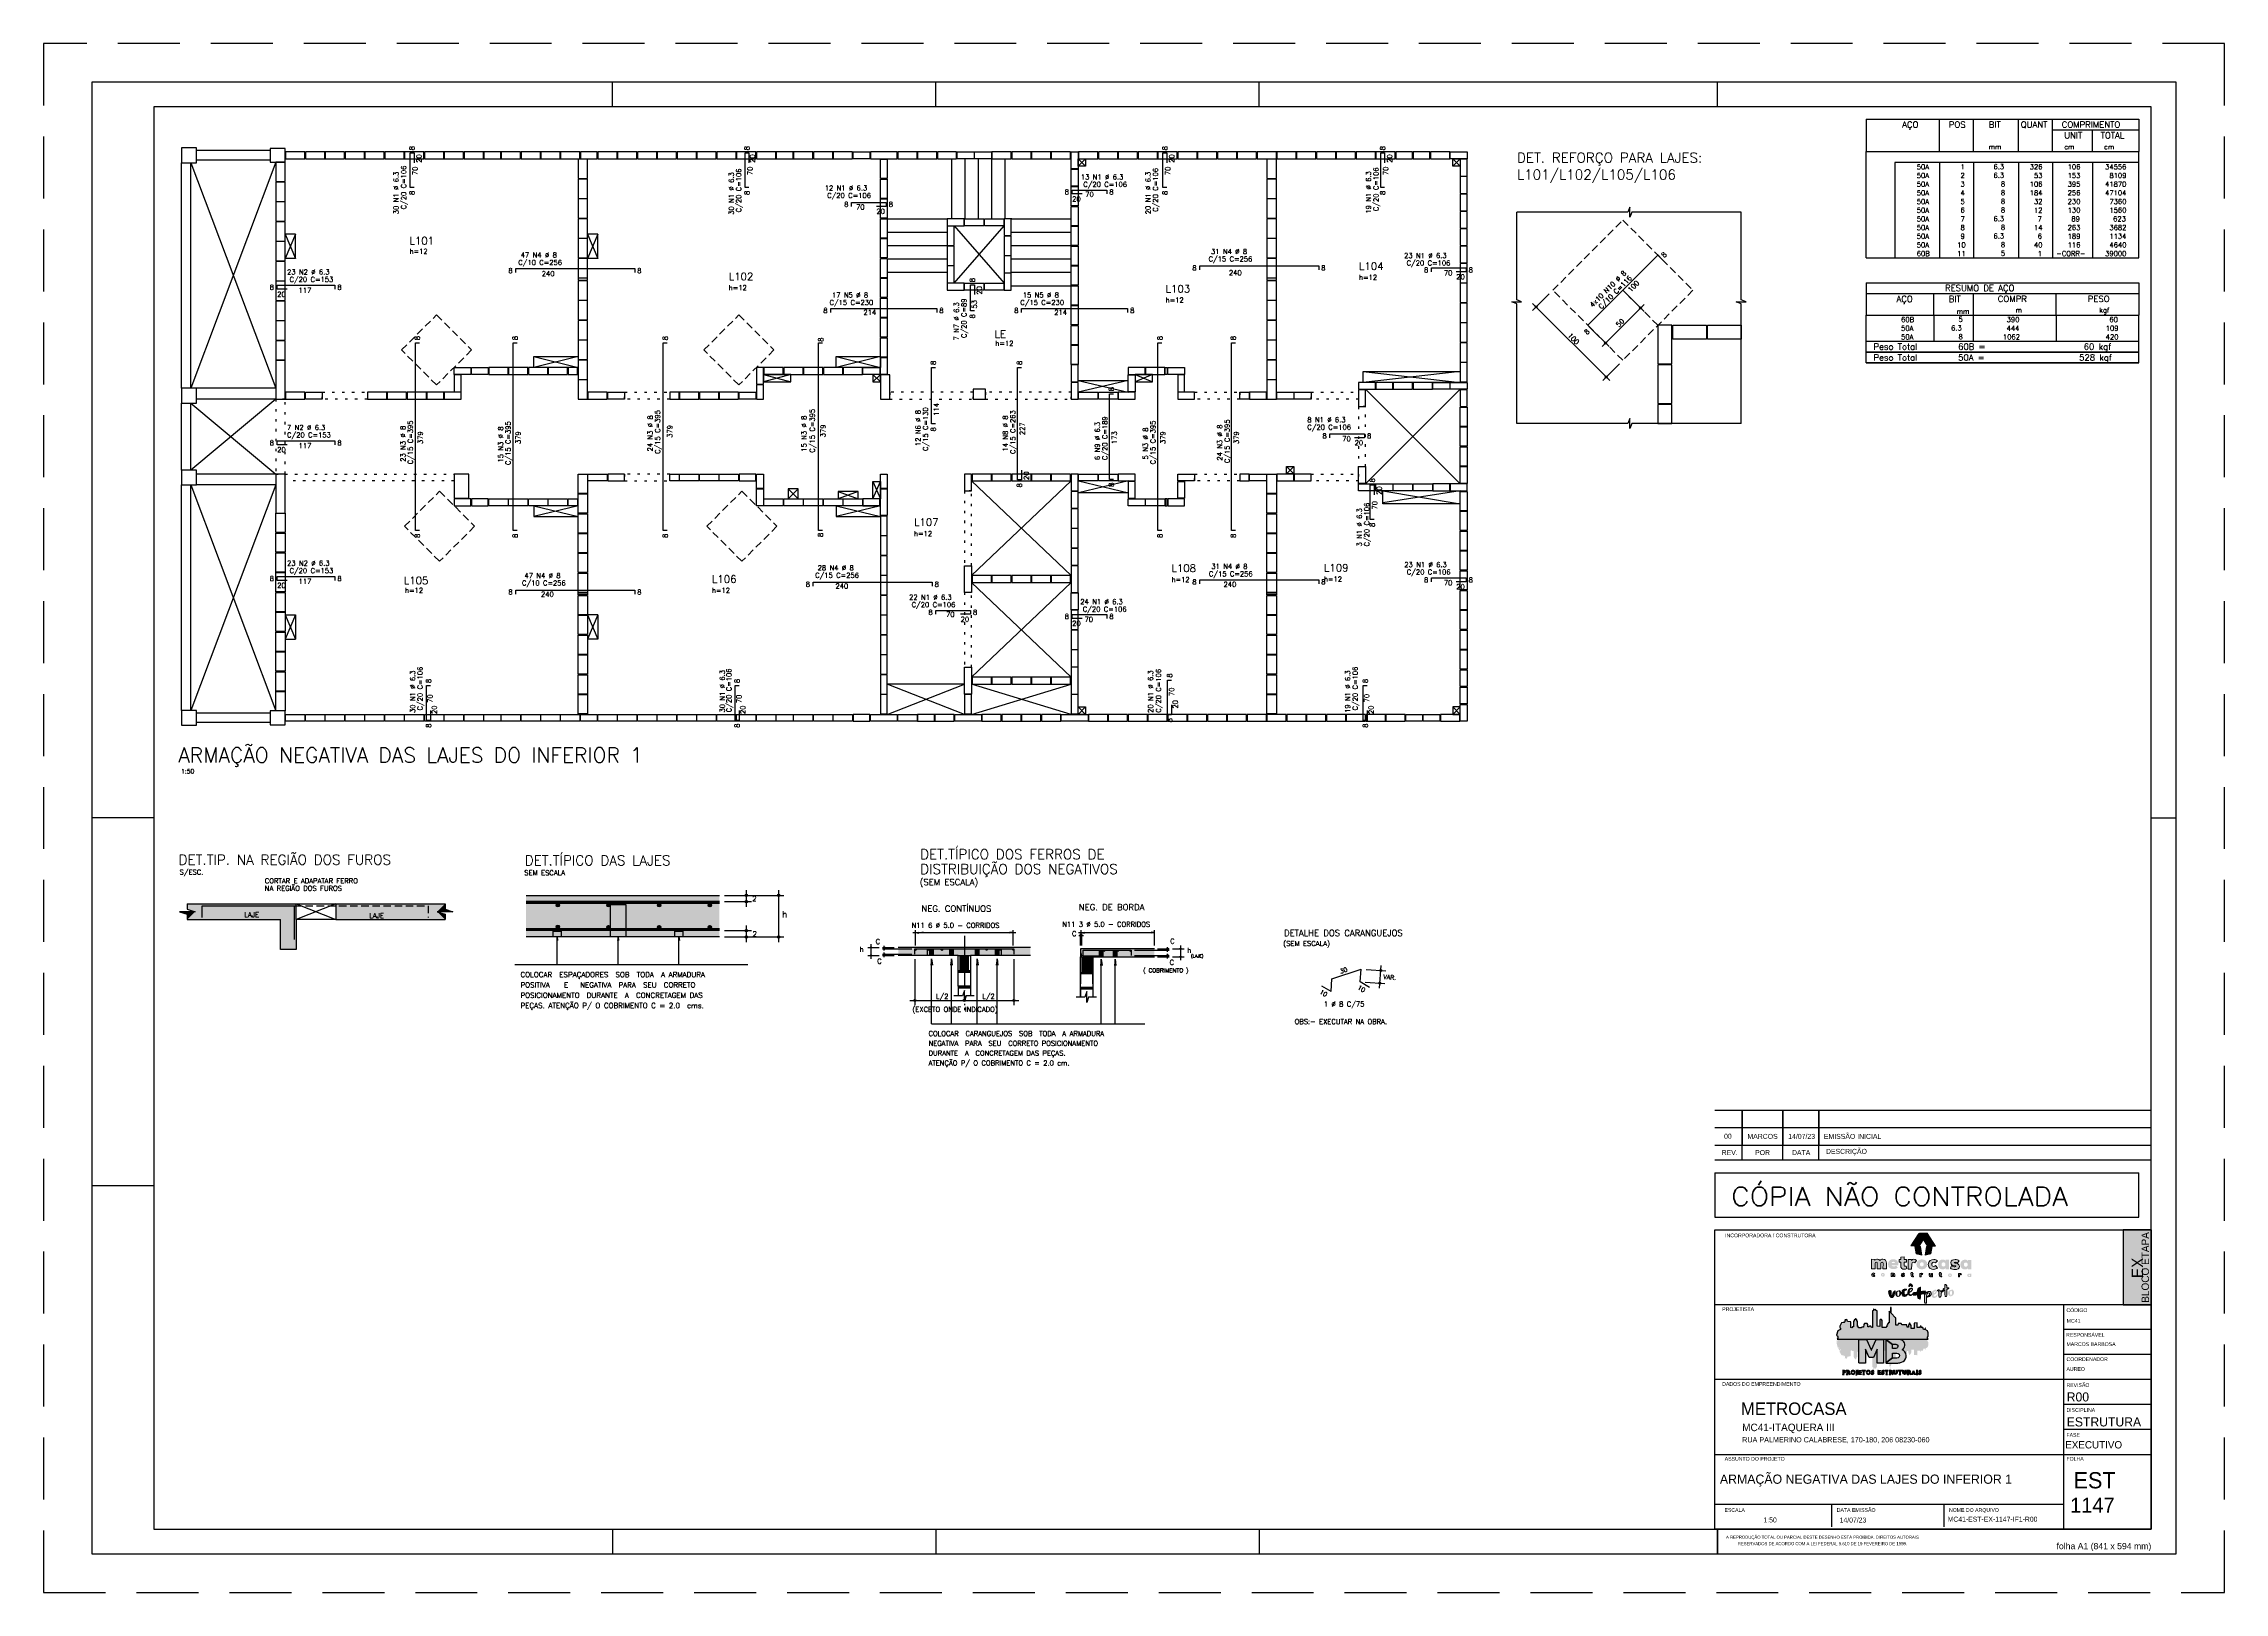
# Model space of a CAD drawing. Extents: x -1.9 to 86, y -1.6 to 60.9.
import ezdxf
from ezdxf.enums import TextEntityAlignment as Align

# ---------------------------------------------------------------- set-up
doc = ezdxf.new("R2010")
doc.units = 0
doc.header["$MEASUREMENT"] = 0
for name, pattern in [('CENTER', [2, 1.25, -0.25, 0.25, -0.25]), ('ESTILO_TQS_0001', [0.45, 0.3, -0.15]), ('ESTILO_TQS_0002', [0.4, 0.1, -0.3]), ('ESTILO_TQS_0004', [3.3, 2, -0.4, 0.05, -0.4, 0.05, -0.4]), ('HIDDEN', [0.375, 0.25, -0.125])]:
    doc.linetypes.add(name, pattern=pattern)
doc.layers.get('0').update_dxf_attribs({"linetype": 'CONTINUOUS'})
doc.layers.get('Defpoints').update_dxf_attribs({"linetype": 'CONTINUOUS'})
for name, color, linetype in [('_ARQUIVO', 7, 'CONTINUOUS'), ('ARQ-MAR', 2, 'CONTINUOUS'), ('ARQ_CAR', 7, 'CONTINUOUS'), ('ARQ_CAR-TXT', 7, 'CONTINUOUS'), ('ARQ_FOLHA', 7, 'CONTINUOUS'), ('ARQ_TXT-2', 2, 'CONTINUOUS'), ('ARQ_TXT-4', 4, 'CONTINUOUS'), ('ARQ_VISTA 0', 251, 'CONTINUOUS'), ('H7', 1, 'CONTINUOUS'), ('Layer 1', 7, 'CONTINUOUS'), ('PENA_01', 1, 'CONTINUOUS'), ('PENA_02', 2, 'CONTINUOUS'), ('PENA_03', 3, 'CONTINUOUS'), ('PENA_04', 4, 'CONTINUOUS'), ('PENA_05', 5, 'CONTINUOUS'), ('PENA_06', 6, 'CONTINUOUS'), ('PENA_10', 253, 'CONTINUOUS'), ('PSG-NV1-HTC-251', 251, 'CONTINUOUS'), ('PSG-NV2-FLH-SELO', 1, 'CONTINUOUS'), ('ver', 20, 'CONTINUOUS')]:
    doc.layers.add(name, color=color, linetype=linetype)
doc.styles.add('01-MILLEU', font='GOTHIC.TTF')
doc.styles.add('CARIMBO', font='romans.shx', dxfattribs={"height": 30})
doc.styles.add('R300', font='SIMPLEX.SHX', dxfattribs={"width": 1.1, "height": 5.5})
doc.styles.get("Standard").update_dxf_attribs({"font": 'ROMANS.SHX'})
doc.styles.add('TQS_ARIAL', font='arial.ttf')

# ---------------------------------------------------------------- blocks, each defined once
blk = doc.blocks.new('FOLHA A1 - 841 X 594')
at = {"layer": 'ARQ_FOLHA', "color": 1}
for p, q in [((-631, 584), (-631, 594)), ((-500.5, 584), (-500.5, 594)), ((-370, 584), (-370, 594)), ((-185, 584), (-185, 594)), ((-816, 297), (-841, 297)), ((-10, 297), (0, 297)), ((-816, 148.5), (-841, 148.5)), ((-631, 10), (-631, 0)), ((-500.5, 10), (-500.5, 0)), ((-370, 10), (-370, 0)), ((-185, 10), (-185, 0.5)), ((-185, 0.5), (-185, 10)), ((-185, 9.5), (-185, 0)), ((-185, 9.5), (-185, 0)), ((-185, 0), (-185, 9.5))]:
    blk.add_line(p, q, dxfattribs=at)
for points in [[(-841, 0), (0, 0), (0, 594), (-841, 594)], [(-816, 10), (-10, 10), (-10, 584), (-816, 584)]]:
    blk.add_lwpolyline(points, close=True, dxfattribs=at)
at = {"layer": 'Defpoints', "color": 8, "linetype": 'HIDDEN', "ltscale": 100}
blk.add_lwpolyline([(-860.5, 609.5), (-860.5, -15.5), (19.5, -15.5), (19.5, 609.5)], close=True, dxfattribs=at)
at = {"layer": 'ARQ_FOLHA', "insert": (-10, 4.42), "char_height": 2.5, "width": 84.157, "attachment_point": 3, "style": 'TQS_ARIAL'}
blk.add_mtext('\\pxt3;folha A1 (841 x 594 mm)', dxfattribs=at)
at = {"layer": 'PSG-NV1-HTC-251', "insert": (-185, 10), "char_height": 1.25, "width": 84.6052, "attachment_point": 1, "line_spacing_factor": 1.25, "style": 'CARIMBO'}
blk.add_mtext('\\pxqc;{\\fArial Narrow|b0|i0|c0|p34;\\PA REPRODUÇÃO TOTAL OU PARCIAL DESTE DESENHO ESTÁ PROIBIDA. DIREITOS AUTORAIS \\PRESERVADOS DE ACORDO COM A LEI FEDERAL 9.610 DE 19 FEVEREIRO DE 1998.}', dxfattribs=at)
blk = doc.blocks.new('*U24')
blk.add_blockref('FOLHA A1 - 841 X 594', (0, 0))
blk = doc.blocks.new('*U27')
at = {"layer": 'ARQ_CAR-TXT', "true_color": 0x58ba48}
h = blk.add_hatch(color=85, dxfattribs=at)
h.dxf.hatch_style = 1
h.paths.add_polyline_path([(-11.28, 0), (0, 0), (0, 30), (-11.28, 30)])
at = {"layer": 'ARQ_CAR', "color": 5}
blk.add_lwpolyline([(-11.28, 0), (0, 0), (0, 30), (-11.28, 30)], close=True, dxfattribs=at)
at = {"layer": 'ARQ_CAR-TXT', "color": 4, "style": '01-MILLEU'}
blk.add_text('EX', height=4.614, rotation=90, dxfattribs=at).set_placement((-3.26, 10.64))
at = {"layer": 'ARQ_TXT-2', "style": '01-MILLEU'}
blk.add_text('EXECUTIVO', height=2.95, dxfattribs=at).set_placement((-34.5, -57.63))
blk = doc.blocks.new('METROCASA')
at = {"layer": 'Layer 1', "true_color": 0xed1c24}
h = blk.add_hatch(color=240, dxfattribs=at)
h.dxf.hatch_style = 2
h.paths.add_polyline_path([(-1.29, 0.86), (-1.02, -0.59), (0.13, -0.85), (-0.13, 0.85)])
h.paths.add_polyline_path([(2.84, 0.94), (1.22, 3.51), (-0.37, 3.52), (1.27, 0.94)])
h.paths.add_polyline_path([(-2.08, 0.96), (-0.44, 0.95), (0.36, 2.19), (-0.45, 3.48)])
h.paths.add_polyline_path([(0.77, -0.85), (1.92, -0.6), (2.21, 0.84), (1.05, 0.84)])
at = {"layer": 'Layer 1', "true_color": 0x404041}
h = blk.add_hatch(color=250, dxfattribs=at)
h.dxf.hatch_style = 2
edge = h.paths.add_edge_path()
edge.add_spline(control_points=[(-3.66, -4.74), (-3.71, -4.74), (-3.72, -4.72), (-3.72, -4.71), (-3.72, -4.68), (-3.69, -4.68), (-3.66, -4.68), (-3.6, -4.68), (-3.52, -4.7), (-3.48, -4.72), (-3.48, -4.72), (-3.38, -4.57), (-3.38, -4.57), (-3.44, -4.52), (-3.54, -4.48), (-3.65, -4.48), (-3.81, -4.48), (-3.97, -4.54), (-3.97, -4.71), (-3.97, -4.87), (-3.81, -4.92), (-3.68, -4.93), (-3.63, -4.93), (-3.61, -4.94), (-3.61, -4.97), (-3.61, -4.99), (-3.63, -5), (-3.68, -5), (-3.73, -5), (-3.81, -4.99), (-3.92, -4.92), (-3.92, -4.92), (-4, -5.11), (-4, -5.11), (-3.92, -5.16), (-3.79, -5.2), (-3.67, -5.2), (-3.51, -5.2), (-3.36, -5.14), (-3.35, -4.97), (-3.35, -4.79), (-3.52, -4.75), (-3.66, -4.74)], knot_values=[0, 0, 0, 0, 1, 1, 1, 2, 2, 2, 3, 3, 3, 4, 4, 4, 5, 5, 5, 6, 6, 6, 7, 7, 7, 8, 8, 8, 9, 9, 9, 10, 10, 10, 11, 11, 11, 12, 12, 12, 13, 13, 13, 14, 14, 14, 14], degree=3, periodic=0)
edge = h.paths.add_edge_path()
edge.add_spline(control_points=[(-5.55, -4.47), (-5.62, -4.47), (-5.7, -4.5), (-5.76, -4.56), (-5.76, -4.56), (-5.77, -4.49), (-5.77, -4.49), (-5.77, -4.49), (-6, -4.49), (-6, -4.49), (-6, -4.49), (-6, -5.17), (-6, -5.17), (-6, -5.17), (-5.75, -5.17), (-5.75, -5.17), (-5.75, -5.17), (-5.75, -4.81), (-5.75, -4.81), (-5.75, -4.72), (-5.69, -4.68), (-5.63, -4.68), (-5.58, -4.68), (-5.54, -4.71), (-5.54, -4.79), (-5.54, -4.79), (-5.54, -5.17), (-5.54, -5.17), (-5.54, -5.17), (-5.29, -5.17), (-5.29, -5.17), (-5.29, -5.17), (-5.28, -4.79), (-5.28, -4.79), (-5.28, -4.55), (-5.4, -4.48), (-5.55, -4.47)], knot_values=[0, 0, 0, 0, 1, 1, 1, 2, 2, 2, 3, 3, 3, 4, 4, 4, 5, 5, 5, 6, 6, 6, 7, 7, 7, 8, 8, 8, 9, 9, 9, 10, 10, 10, 11, 11, 11, 12, 12, 12, 12], degree=3, periodic=0)
edge = h.paths.add_edge_path()
edge.add_spline(control_points=[(-7.69, -4.46), (-7.89, -4.46), (-8.08, -4.57), (-8.08, -4.82), (-8.08, -5.06), (-7.89, -5.17), (-7.69, -5.17), (-7.5, -5.18), (-7.3, -5.07), (-7.3, -4.82), (-7.3, -4.57), (-7.49, -4.47), (-7.69, -4.46)], knot_values=[0, 0, 0, 0, 1, 1, 1, 2, 2, 2, 3, 3, 3, 4, 4, 4, 4], degree=3, periodic=0)
edge = h.paths.add_edge_path()
edge.add_spline(control_points=[(-7.69, -4.97), (-7.78, -4.97), (-7.83, -4.9), (-7.83, -4.82), (-7.83, -4.74), (-7.78, -4.67), (-7.69, -4.67), (-7.6, -4.67), (-7.55, -4.74), (-7.55, -4.82), (-7.55, -4.9), (-7.61, -4.97), (-7.69, -4.97)], knot_values=[0, 0, 0, 0, 1, 1, 1, 2, 2, 2, 3, 3, 3, 4, 4, 4, 4], degree=3, periodic=0)
edge = h.paths.add_edge_path()
edge.add_spline(control_points=[(-9.57, -4.95), (-9.67, -4.95), (-9.72, -4.88), (-9.72, -4.81), (-9.72, -4.73), (-9.67, -4.66), (-9.57, -4.66), (-9.53, -4.66), (-9.49, -4.67), (-9.46, -4.71), (-9.46, -4.71), (-9.32, -4.56), (-9.32, -4.56), (-9.39, -4.49), (-9.49, -4.45), (-9.59, -4.45), (-9.78, -4.45), (-9.97, -4.56), (-9.97, -4.81), (-9.97, -5.06), (-9.78, -5.16), (-9.59, -5.16), (-9.48, -5.16), (-9.39, -5.12), (-9.3, -5.05), (-9.3, -5.05), (-9.45, -4.9), (-9.45, -4.9), (-9.48, -4.93), (-9.53, -4.95), (-9.57, -4.95)], knot_values=[0, 0, 0, 0, 1, 1, 1, 2, 2, 2, 3, 3, 3, 4, 4, 4, 5, 5, 5, 6, 6, 6, 7, 7, 7, 8, 8, 8, 9, 9, 9, 10, 10, 10, 10], degree=3, periodic=0)
edge = h.paths.add_edge_path()
edge.add_spline(control_points=[(-1.68, -5), (-1.72, -5), (-1.74, -4.98), (-1.74, -4.93), (-1.74, -4.93), (-1.74, -4.71), (-1.74, -4.71), (-1.74, -4.71), (-1.59, -4.71), (-1.59, -4.71), (-1.59, -4.71), (-1.59, -4.52), (-1.59, -4.52), (-1.59, -4.52), (-1.74, -4.52), (-1.74, -4.52), (-1.74, -4.52), (-1.74, -4.32), (-1.74, -4.32), (-1.74, -4.32), (-1.99, -4.34), (-1.99, -4.34), (-1.99, -4.34), (-1.99, -4.51), (-1.99, -4.51), (-1.99, -4.51), (-2.1, -4.51), (-2.1, -4.51), (-2.1, -4.51), (-2.1, -4.71), (-2.1, -4.71), (-2.1, -4.71), (-1.99, -4.71), (-1.99, -4.71), (-1.99, -4.71), (-1.99, -4.93), (-1.99, -4.93), (-2, -5.14), (-1.88, -5.21), (-1.74, -5.21), (-1.67, -5.21), (-1.61, -5.19), (-1.55, -5.16), (-1.55, -5.16), (-1.6, -4.97), (-1.6, -4.97), (-1.62, -4.99), (-1.65, -5), (-1.68, -5)], knot_values=[0, 0, 0, 0, 1, 1, 1, 2, 2, 2, 3, 3, 3, 4, 4, 4, 5, 5, 5, 6, 6, 6, 7, 7, 7, 8, 8, 8, 9, 9, 9, 10, 10, 10, 11, 11, 11, 12, 12, 12, 13, 13, 13, 14, 14, 14, 15, 15, 15, 16, 16, 16, 16], degree=3, periodic=0)
edge = h.paths.add_edge_path()
edge.add_spline(control_points=[(9.78, -4.57), (9.78, -4.57), (9.77, -4.65), (9.77, -4.65), (9.73, -4.59), (9.66, -4.56), (9.57, -4.56), (9.37, -4.56), (9.24, -4.71), (9.24, -4.91), (9.24, -5.11), (9.35, -5.25), (9.55, -5.26), (9.62, -5.27), (9.71, -5.24), (9.77, -5.18), (9.77, -5.18), (9.78, -5.25), (9.78, -5.25), (9.78, -5.25), (10.01, -5.25), (10.01, -5.25), (10.01, -5.25), (10.02, -4.57), (10.02, -4.57), (10.02, -4.57), (9.78, -4.57), (9.78, -4.57)], knot_values=[0, 0, 0, 0, 1, 1, 1, 2, 2, 2, 3, 3, 3, 4, 4, 4, 5, 5, 5, 6, 6, 6, 7, 7, 7, 8, 8, 8, 9, 9, 9, 9], degree=3, periodic=0)
edge = h.paths.add_edge_path()
edge.add_spline(control_points=[(9.62, -5.06), (9.55, -5.06), (9.49, -5), (9.49, -4.91), (9.49, -4.82), (9.55, -4.76), (9.62, -4.76), (9.71, -4.76), (9.76, -4.82), (9.76, -4.91), (9.76, -4.99), (9.71, -5.06), (9.62, -5.06)], knot_values=[0, 0, 0, 0, 1, 1, 1, 2, 2, 2, 3, 3, 3, 4, 4, 4, 4], degree=3, periodic=0)
edge = h.paths.add_edge_path()
edge.add_spline(control_points=[(7.69, -4.64), (7.69, -4.64), (7.68, -4.56), (7.68, -4.56), (7.68, -4.56), (7.45, -4.56), (7.45, -4.56), (7.45, -4.56), (7.45, -5.24), (7.45, -5.24), (7.45, -5.24), (7.7, -5.24), (7.7, -5.24), (7.7, -5.24), (7.7, -4.89), (7.7, -4.89), (7.7, -4.8), (7.76, -4.76), (7.82, -4.76), (7.86, -4.76), (7.89, -4.77), (7.93, -4.8), (7.93, -4.8), (8.04, -4.62), (8.04, -4.62), (7.99, -4.57), (7.93, -4.55), (7.86, -4.55), (7.79, -4.55), (7.73, -4.57), (7.69, -4.64)], knot_values=[0, 0, 0, 0, 1, 1, 1, 2, 2, 2, 3, 3, 3, 4, 4, 4, 5, 5, 5, 6, 6, 6, 7, 7, 7, 8, 8, 8, 9, 9, 9, 10, 10, 10, 10], degree=3, periodic=0)
edge = h.paths.add_edge_path()
edge.add_spline(control_points=[(5.76, -4.54), (5.56, -4.54), (5.37, -4.64), (5.37, -4.89), (5.37, -5.14), (5.56, -5.24), (5.75, -5.25), (5.95, -5.25), (6.14, -5.14), (6.14, -4.89), (6.15, -4.65), (5.96, -4.54), (5.76, -4.54)], knot_values=[0, 0, 0, 0, 1, 1, 1, 2, 2, 2, 3, 3, 3, 4, 4, 4, 4], degree=3, periodic=0)
edge = h.paths.add_edge_path()
edge.add_spline(control_points=[(5.76, -5.04), (5.67, -5.04), (5.62, -4.97), (5.62, -4.89), (5.62, -4.81), (5.67, -4.74), (5.76, -4.74), (5.85, -4.74), (5.9, -4.81), (5.9, -4.89), (5.9, -4.97), (5.84, -5.04), (5.76, -5.04)], knot_values=[0, 0, 0, 0, 1, 1, 1, 2, 2, 2, 3, 3, 3, 4, 4, 4, 4], degree=3, periodic=0)
edge = h.paths.add_edge_path()
edge.add_spline(control_points=[(4, -5.03), (3.96, -5.03), (3.94, -5.01), (3.93, -4.96), (3.93, -4.96), (3.94, -4.74), (3.94, -4.74), (3.94, -4.74), (4.09, -4.74), (4.09, -4.74), (4.09, -4.74), (4.09, -4.55), (4.09, -4.55), (4.09, -4.55), (3.94, -4.55), (3.94, -4.55), (3.94, -4.55), (3.94, -4.35), (3.94, -4.35), (3.94, -4.35), (3.69, -4.38), (3.69, -4.38), (3.69, -4.38), (3.69, -4.54), (3.69, -4.54), (3.69, -4.54), (3.58, -4.54), (3.58, -4.54), (3.58, -4.54), (3.58, -4.74), (3.58, -4.74), (3.58, -4.74), (3.69, -4.74), (3.69, -4.74), (3.69, -4.74), (3.68, -4.96), (3.68, -4.96), (3.68, -5.17), (3.8, -5.24), (3.93, -5.24), (4, -5.24), (4.07, -5.22), (4.13, -5.19), (4.13, -5.19), (4.08, -5), (4.08, -5), (4.05, -5.02), (4.03, -5.03), (4, -5.03)], knot_values=[0, 0, 0, 0, 1, 1, 1, 2, 2, 2, 3, 3, 3, 4, 4, 4, 5, 5, 5, 6, 6, 6, 7, 7, 7, 8, 8, 8, 9, 9, 9, 10, 10, 10, 11, 11, 11, 12, 12, 12, 13, 13, 13, 14, 14, 14, 15, 15, 15, 16, 16, 16, 16], degree=3, periodic=0)
edge = h.paths.add_edge_path()
edge.add_spline(control_points=[(2.03, -4.89), (2.03, -4.98), (1.97, -5.02), (1.91, -5.02), (1.87, -5.02), (1.82, -4.99), (1.82, -4.9), (1.82, -4.9), (1.82, -4.53), (1.82, -4.53), (1.82, -4.53), (1.57, -4.53), (1.57, -4.53), (1.57, -4.53), (1.57, -4.9), (1.57, -4.9), (1.57, -5.15), (1.69, -5.22), (1.83, -5.22), (1.9, -5.23), (1.99, -5.2), (2.05, -5.14), (2.05, -5.14), (2.06, -5.21), (2.06, -5.21), (2.06, -5.21), (2.28, -5.21), (2.28, -5.21), (2.28, -5.21), (2.28, -4.53), (2.28, -4.53), (2.28, -4.53), (2.03, -4.53), (2.03, -4.53), (2.03, -4.53), (2.03, -4.89), (2.03, -4.89)], knot_values=[0, 0, 0, 0, 1, 1, 1, 2, 2, 2, 3, 3, 3, 4, 4, 4, 5, 5, 5, 6, 6, 6, 7, 7, 7, 8, 8, 8, 9, 9, 9, 10, 10, 10, 11, 11, 11, 12, 12, 12, 12], degree=3, periodic=0)
edge = h.paths.add_edge_path()
edge.add_spline(control_points=[(-0.02, -4.59), (-0.02, -4.59), (-0.04, -4.52), (-0.04, -4.52), (-0.04, -4.52), (-0.26, -4.52), (-0.26, -4.52), (-0.26, -4.52), (-0.27, -5.2), (-0.27, -5.2), (-0.27, -5.2), (-0.02, -5.2), (-0.02, -5.2), (-0.02, -5.2), (-0.01, -4.85), (-0.01, -4.85), (-0.01, -4.76), (0.04, -4.72), (0.1, -4.72), (0.15, -4.72), (0.18, -4.73), (0.22, -4.76), (0.22, -4.76), (0.32, -4.58), (0.32, -4.58), (0.28, -4.53), (0.21, -4.51), (0.14, -4.5), (0.08, -4.5), (0.01, -4.53), (-0.02, -4.59)], knot_values=[0, 0, 0, 0, 1, 1, 1, 2, 2, 2, 3, 3, 3, 4, 4, 4, 5, 5, 5, 6, 6, 6, 7, 7, 7, 8, 8, 8, 9, 9, 9, 10, 10, 10, 10], degree=3, periodic=0)
at = {"layer": 'Layer 1', "true_color": 0xed1c24}
h = blk.add_hatch(color=240, dxfattribs=at)
h.dxf.hatch_style = 2
edge = h.paths.add_edge_path()
edge.add_spline(control_points=[(-1.94, -1.96), (-1.94, -1.96), (-1.98, -1.76), (-1.98, -1.76), (-1.98, -1.76), (-2.62, -1.75), (-2.62, -1.75), (-2.62, -1.75), (-2.63, -3.66), (-2.63, -3.66), (-2.63, -3.66), (-1.92, -3.66), (-1.92, -3.66), (-1.92, -3.66), (-1.91, -2.67), (-1.91, -2.67), (-1.91, -2.42), (-1.76, -2.31), (-1.58, -2.31), (-1.46, -2.31), (-1.38, -2.34), (-1.26, -2.43), (-1.26, -2.43), (-0.98, -1.92), (-0.98, -1.92), (-1.1, -1.79), (-1.28, -1.71), (-1.48, -1.71), (-1.66, -1.71), (-1.84, -1.79), (-1.94, -1.96)], knot_values=[0, 0, 0, 0, 1, 1, 1, 2, 2, 2, 3, 3, 3, 4, 4, 4, 5, 5, 5, 6, 6, 6, 7, 7, 7, 8, 8, 8, 9, 9, 9, 10, 10, 10, 10], degree=3, periodic=0)
edge = h.paths.add_edge_path()
edge.add_spline(control_points=[(-5.6, -1.69), (-6.11, -1.69), (-6.66, -1.99), (-6.66, -2.69), (-6.67, -3.38), (-6.16, -3.68), (-5.56, -3.68), (-5.23, -3.68), (-4.92, -3.58), (-4.69, -3.37), (-4.69, -3.37), (-5.04, -2.98), (-5.04, -2.98), (-5.16, -3.07), (-5.32, -3.13), (-5.53, -3.13), (-5.68, -3.13), (-5.9, -3.06), (-5.95, -2.89), (-5.95, -2.89), (-4.62, -2.89), (-4.62, -2.89), (-4.45, -2.14), (-4.92, -1.69), (-5.6, -1.69)], knot_values=[0, 0, 0, 0, 1, 1, 1, 2, 2, 2, 3, 3, 3, 4, 4, 4, 5, 5, 5, 6, 6, 6, 7, 7, 7, 8, 8, 8, 8], degree=3, periodic=0)
edge = h.paths.add_edge_path()
edge.add_spline(control_points=[(-5.94, -2.43), (-5.89, -2.12), (-5.27, -2.13), (-5.25, -2.43), (-5.25, -2.43), (-5.94, -2.43), (-5.94, -2.43)], knot_values=[0, 0, 0, 0, 1, 1, 1, 2, 2, 2, 2], degree=3, periodic=0)
edge = h.paths.add_edge_path()
edge.add_spline(control_points=[(4.86, -2), (4.76, -1.84), (4.58, -1.75), (4.31, -1.75), (3.75, -1.74), (3.38, -2.17), (3.38, -2.74), (3.37, -3.29), (3.68, -3.69), (4.24, -3.73), (4.45, -3.74), (4.71, -3.67), (4.87, -3.49), (4.87, -3.49), (4.9, -3.7), (4.9, -3.7), (4.9, -3.7), (5.56, -3.7), (5.56, -3.7), (5.56, -3.7), (5.57, -1.8), (5.57, -1.8), (5.57, -1.8), (4.9, -1.79), (4.9, -1.79), (4.9, -1.79), (4.86, -2), (4.86, -2)], knot_values=[0, 0, 0, 0, 1, 1, 1, 2, 2, 2, 3, 3, 3, 4, 4, 4, 5, 5, 5, 6, 6, 6, 7, 7, 7, 8, 8, 8, 9, 9, 9, 9], degree=3, periodic=0)
edge = h.paths.add_edge_path()
edge.add_spline(control_points=[(4.46, -3.16), (4.25, -3.16), (4.08, -3.01), (4.08, -2.74), (4.08, -2.47), (4.25, -2.32), (4.47, -2.32), (4.72, -2.32), (4.86, -2.49), (4.86, -2.74), (4.86, -2.97), (4.7, -3.16), (4.46, -3.16)], knot_values=[0, 0, 0, 0, 1, 1, 1, 2, 2, 2, 3, 3, 3, 4, 4, 4, 4], degree=3, periodic=0)
edge = h.paths.add_edge_path()
edge.add_spline(control_points=[(-7.68, -1.68), (-7.94, -1.68), (-8.15, -1.76), (-8.31, -1.95), (-8.4, -1.77), (-8.59, -1.69), (-8.78, -1.68), (-8.98, -1.68), (-9.19, -1.76), (-9.31, -1.92), (-9.31, -1.92), (-9.36, -1.72), (-9.36, -1.72), (-9.36, -1.72), (-9.95, -1.71), (-9.95, -1.71), (-9.95, -1.71), (-9.96, -3.62), (-9.96, -3.62), (-9.96, -3.62), (-9.26, -3.62), (-9.26, -3.62), (-9.26, -3.62), (-9.25, -2.58), (-9.25, -2.58), (-9.25, -2.37), (-9.12, -2.27), (-9, -2.27), (-8.87, -2.27), (-8.8, -2.35), (-8.8, -2.57), (-8.8, -2.57), (-8.81, -3.62), (-8.81, -3.62), (-8.81, -3.62), (-8.11, -3.63), (-8.11, -3.63), (-8.11, -3.63), (-8.1, -2.58), (-8.1, -2.58), (-8.1, -2.37), (-7.98, -2.29), (-7.86, -2.29), (-7.75, -2.29), (-7.66, -2.37), (-7.66, -2.57), (-7.66, -2.57), (-7.67, -3.63), (-7.67, -3.63), (-7.67, -3.63), (-6.96, -3.63), (-6.96, -3.63), (-6.96, -3.63), (-6.95, -2.57), (-6.95, -2.57), (-6.95, -1.94), (-7.26, -1.68), (-7.68, -1.68)], knot_values=[0, 0, 0, 0, 1, 1, 1, 2, 2, 2, 3, 3, 3, 4, 4, 4, 5, 5, 5, 6, 6, 6, 7, 7, 7, 8, 8, 8, 9, 9, 9, 10, 10, 10, 11, 11, 11, 12, 12, 12, 13, 13, 13, 14, 14, 14, 15, 15, 15, 16, 16, 16, 17, 17, 17, 18, 18, 18, 19, 19, 19, 19], degree=3, periodic=0)
edge = h.paths.add_edge_path()
edge.add_spline(control_points=[(-3.23, -3.11), (-3.34, -3.11), (-3.41, -3.06), (-3.42, -2.93), (-3.42, -2.93), (-3.41, -2.3), (-3.41, -2.3), (-3.41, -2.3), (-2.98, -2.3), (-2.98, -2.3), (-2.98, -2.3), (-2.98, -1.76), (-2.98, -1.76), (-2.98, -1.76), (-3.41, -1.76), (-3.41, -1.76), (-3.41, -1.76), (-3.4, -1.21), (-3.4, -1.21), (-3.4, -1.21), (-4.11, -1.28), (-4.11, -1.28), (-4.11, -1.28), (-4.11, -1.76), (-4.11, -1.76), (-4.11, -1.76), (-4.42, -1.75), (-4.42, -1.75), (-4.42, -1.75), (-4.42, -2.3), (-4.42, -2.3), (-4.42, -2.3), (-4.11, -2.3), (-4.11, -2.3), (-4.11, -2.3), (-4.12, -2.92), (-4.12, -2.92), (-4.13, -3.52), (-3.79, -3.69), (-3.42, -3.7), (-3.22, -3.7), (-3.03, -3.66), (-2.87, -3.57), (-2.87, -3.57), (-3.02, -3.05), (-3.02, -3.05), (-3.08, -3.09), (-3.16, -3.11), (-3.23, -3.11)], knot_values=[0, 0, 0, 0, 1, 1, 1, 2, 2, 2, 3, 3, 3, 4, 4, 4, 5, 5, 5, 6, 6, 6, 7, 7, 7, 8, 8, 8, 9, 9, 9, 10, 10, 10, 11, 11, 11, 12, 12, 12, 13, 13, 13, 14, 14, 14, 15, 15, 15, 16, 16, 16, 16], degree=3, periodic=0)
edge = h.paths.add_edge_path()
edge.add_spline(control_points=[(2.53, -3.13), (2.26, -3.13), (2.12, -2.94), (2.12, -2.74), (2.12, -2.5), (2.27, -2.3), (2.54, -2.3), (2.66, -2.3), (2.77, -2.35), (2.86, -2.44), (2.86, -2.44), (3.24, -2.04), (3.24, -2.04), (3.04, -1.84), (2.77, -1.74), (2.5, -1.74), (1.96, -1.73), (1.43, -2.04), (1.42, -2.73), (1.42, -3.44), (1.94, -3.72), (2.5, -3.72), (2.78, -3.72), (3.06, -3.6), (3.28, -3.4), (3.28, -3.4), (2.88, -2.98), (2.88, -2.98), (2.79, -3.08), (2.66, -3.13), (2.53, -3.13)], knot_values=[0, 0, 0, 0, 1, 1, 1, 2, 2, 2, 3, 3, 3, 4, 4, 4, 5, 5, 5, 6, 6, 6, 7, 7, 7, 8, 8, 8, 9, 9, 9, 10, 10, 10, 10], degree=3, periodic=0)
edge = h.paths.add_edge_path()
edge.add_spline(control_points=[(9.37, -1.82), (9.37, -1.82), (9.33, -2.02), (9.33, -2.02), (9.23, -1.87), (9.04, -1.77), (8.77, -1.77), (8.22, -1.77), (7.85, -2.2), (7.84, -2.76), (7.84, -3.31), (8.15, -3.71), (8.71, -3.75), (8.92, -3.76), (9.17, -3.7), (9.34, -3.51), (9.34, -3.51), (9.37, -3.72), (9.37, -3.72), (9.37, -3.72), (10.02, -3.72), (10.02, -3.72), (10.02, -3.72), (10.03, -1.82), (10.03, -1.82), (10.03, -1.82), (9.37, -1.82), (9.37, -1.82)], knot_values=[0, 0, 0, 0, 1, 1, 1, 2, 2, 2, 3, 3, 3, 4, 4, 4, 5, 5, 5, 6, 6, 6, 7, 7, 7, 8, 8, 8, 9, 9, 9, 9], degree=3, periodic=0)
edge = h.paths.add_edge_path()
edge.add_spline(control_points=[(8.93, -3.18), (8.71, -3.18), (8.55, -3.03), (8.55, -2.76), (8.55, -2.5), (8.72, -2.34), (8.93, -2.35), (9.18, -2.35), (9.32, -2.51), (9.32, -2.77), (9.32, -2.99), (9.17, -3.18), (8.93, -3.18)], knot_values=[0, 0, 0, 0, 1, 1, 1, 2, 2, 2, 3, 3, 3, 4, 4, 4, 4], degree=3, periodic=0)
edge = h.paths.add_edge_path()
edge.add_spline(control_points=[(6.78, -2.48), (6.66, -2.48), (6.63, -2.42), (6.63, -2.39), (6.63, -2.32), (6.7, -2.29), (6.8, -2.3), (6.96, -2.29), (7.18, -2.35), (7.28, -2.41), (7.28, -2.41), (7.58, -1.99), (7.58, -1.99), (7.4, -1.85), (7.12, -1.76), (6.81, -1.76), (6.36, -1.75), (5.93, -1.92), (5.93, -2.38), (5.92, -2.84), (6.37, -2.99), (6.74, -3), (6.88, -3.02), (6.94, -3.05), (6.94, -3.11), (6.94, -3.17), (6.87, -3.2), (6.75, -3.2), (6.59, -3.19), (6.36, -3.18), (6.07, -2.98), (6.07, -2.98), (5.84, -3.5), (5.84, -3.5), (6.05, -3.66), (6.43, -3.75), (6.76, -3.76), (7.22, -3.76), (7.65, -3.58), (7.65, -3.11), (7.65, -2.61), (7.17, -2.49), (6.78, -2.48)], knot_values=[0, 0, 0, 0, 1, 1, 1, 2, 2, 2, 3, 3, 3, 4, 4, 4, 5, 5, 5, 6, 6, 6, 7, 7, 7, 8, 8, 8, 9, 9, 9, 10, 10, 10, 11, 11, 11, 12, 12, 12, 13, 13, 13, 14, 14, 14, 14], degree=3, periodic=0)
edge = h.paths.add_edge_path()
edge.add_spline(control_points=[(0.13, -1.72), (-0.42, -1.72), (-0.95, -2.01), (-0.96, -2.72), (-0.96, -3.41), (-0.42, -3.71), (0.12, -3.72), (0.66, -3.72), (1.21, -3.42), (1.22, -2.73), (1.22, -2.03), (0.7, -1.73), (0.13, -1.72)], knot_values=[0, 0, 0, 0, 1, 1, 1, 2, 2, 2, 3, 3, 3, 4, 4, 4, 4], degree=3, periodic=0)
edge = h.paths.add_edge_path()
edge.add_spline(control_points=[(0.13, -3.13), (-0.12, -3.13), (-0.27, -2.94), (-0.26, -2.72), (-0.26, -2.5), (-0.12, -2.3), (0.13, -2.31), (0.38, -2.31), (0.52, -2.5), (0.52, -2.72), (0.52, -2.96), (0.37, -3.14), (0.13, -3.13)], knot_values=[0, 0, 0, 0, 1, 1, 1, 2, 2, 2, 3, 3, 3, 4, 4, 4, 4], degree=3, periodic=0)
at = {"layer": 'Layer 1', "true_color": 0x404041}
h = blk.add_hatch(color=250, dxfattribs=at)
h.dxf.hatch_style = 2
edge = h.paths.add_edge_path()
edge.add_spline(control_points=[(-2.43, -7.17), (-2.4, -7.16), (-2.38, -7.15), (-2.36, -7.14), (-2.33, -7.13), (-2.31, -7.11), (-2.3, -7.09), (-2.28, -7.07), (-2.26, -7.04), (-2.24, -7.01), (-2.22, -6.98), (-2.2, -6.95), (-2.17, -6.92), (-2.15, -6.93), (-2.11, -6.95), (-2.08, -6.98), (-2.05, -7.01), (-2.01, -7.04), (-1.98, -7.06), (-1.94, -7.09), (-1.9, -7.11), (-1.87, -7.13), (-1.84, -7.14), (-1.81, -7.14), (-1.78, -7.12), (-1.75, -7.1), (-1.75, -7.07), (-1.76, -7.02), (-1.78, -6.98), (-1.8, -6.94), (-1.84, -6.89), (-1.87, -6.84), (-1.91, -6.8), (-1.96, -6.76), (-2, -6.72), (-2.04, -6.69), (-2.07, -6.68), (-2.11, -6.66), (-2.15, -6.65), (-2.18, -6.64), (-2.21, -6.64), (-2.24, -6.64), (-2.26, -6.65), (-2.29, -6.66), (-2.31, -6.68), (-2.33, -6.71), (-2.35, -6.73), (-2.36, -6.77), (-2.38, -6.82), (-2.4, -6.84), (-2.41, -6.87), (-2.43, -6.91), (-2.44, -6.95), (-2.46, -6.99), (-2.47, -7.03), (-2.48, -7.07), (-2.48, -7.11), (-2.48, -7.14), (-2.47, -7.16), (-2.46, -7.18), (-2.43, -7.17)], knot_values=[0, 0, 0, 0, 1, 1, 1, 2, 2, 2, 3, 3, 3, 4, 4, 4, 5, 5, 5, 6, 6, 6, 7, 7, 7, 8, 8, 8, 9, 9, 9, 10, 10, 10, 11, 11, 11, 12, 12, 12, 13, 13, 13, 14, 14, 14, 15, 15, 15, 16, 16, 16, 17, 17, 17, 18, 18, 18, 19, 19, 19, 20, 20, 20, 20], degree=3, periodic=0)
edge = h.paths.add_edge_path()
edge.add_spline(control_points=[(-5.26, -8.04), (-5.28, -8.03), (-5.33, -8.05), (-5.4, -8.1), (-5.49, -8.17), (-5.55, -8.25), (-5.6, -8.35), (-5.65, -8.45), (-5.69, -8.55), (-5.71, -8.65), (-5.74, -8.76), (-5.76, -8.85), (-5.77, -8.93), (-5.78, -9.02), (-5.8, -9.07), (-5.81, -9.1), (-5.83, -9.13), (-5.85, -9.12), (-5.88, -9.08), (-5.91, -9.04), (-5.94, -8.98), (-5.97, -8.89), (-6, -8.8), (-6.02, -8.7), (-6.04, -8.57), (-6.05, -8.44), (-6.05, -8.3), (-6.03, -8.14), (-6.03, -8.11), (-6.04, -8.08), (-6.06, -8.06), (-6.09, -8.03), (-6.12, -8.01), (-6.16, -8), (-6.2, -7.98), (-6.25, -7.98), (-6.3, -7.98), (-6.35, -7.99), (-6.4, -8), (-6.45, -8.03), (-6.48, -8.05), (-6.5, -8.08), (-6.52, -8.13), (-6.53, -8.18), (-6.53, -8.24), (-6.53, -8.31), (-6.53, -8.38), (-6.52, -8.45), (-6.5, -8.52), (-6.49, -8.6), (-6.47, -8.67), (-6.45, -8.74), (-6.43, -8.81), (-6.41, -8.87), (-6.39, -8.93), (-6.36, -8.98), (-6.34, -9.03), (-6.32, -9.05), (-6.29, -9.1), (-6.26, -9.14), (-6.23, -9.18), (-6.19, -9.23), (-6.16, -9.27), (-6.11, -9.3), (-6.07, -9.34), (-6.02, -9.36), (-5.96, -9.37), (-5.9, -9.38), (-5.83, -9.38), (-5.75, -9.35), (-5.71, -9.34), (-5.67, -9.31), (-5.63, -9.25), (-5.58, -9.19), (-5.54, -9.12), (-5.51, -9.05), (-5.47, -8.98), (-5.44, -8.9), (-5.41, -8.82), (-5.38, -8.74), (-5.36, -8.67), (-5.34, -8.61), (-5.32, -8.53), (-5.29, -8.44), (-5.27, -8.36), (-5.25, -8.27), (-5.23, -8.2), (-5.23, -8.15), (-5.22, -8.09), (-5.23, -8.06), (-5.26, -8.04)], knot_values=[0, 0, 0, 0, 1, 1, 1, 2, 2, 2, 3, 3, 3, 4, 4, 4, 5, 5, 5, 6, 6, 6, 7, 7, 7, 8, 8, 8, 9, 9, 9, 10, 10, 10, 11, 11, 11, 12, 12, 12, 13, 13, 13, 14, 14, 14, 15, 15, 15, 16, 16, 16, 17, 17, 17, 18, 18, 18, 19, 19, 19, 20, 20, 20, 21, 21, 21, 22, 22, 22, 23, 23, 23, 24, 24, 24, 25, 25, 25, 26, 26, 26, 27, 27, 27, 28, 28, 28, 29, 29, 29, 30, 30, 30, 30], degree=3, periodic=0)
edge = h.paths.add_edge_path()
edge.add_spline(control_points=[(-1.57, -8.39), (-1.57, -8.35), (-1.58, -8.33), (-1.6, -8.33), (-1.62, -8.34), (-1.64, -8.36), (-1.66, -8.39), (-1.68, -8.43), (-1.71, -8.47), (-1.75, -8.52), (-1.78, -8.56), (-1.82, -8.61), (-1.87, -8.65), (-1.92, -8.7), (-1.99, -8.73), (-2.07, -8.75), (-2.11, -8.76), (-2.14, -8.76), (-2.17, -8.75), (-2.19, -8.74), (-2.22, -8.73), (-2.24, -8.72), (-2.26, -8.7), (-2.27, -8.68), (-2.28, -8.66), (-2.3, -8.64), (-2.31, -8.61), (-2.31, -8.59), (-2.33, -8.53), (-2.34, -8.45), (-2.33, -8.37), (-2.27, -8.37), (-2.2, -8.36), (-2.14, -8.33), (-2.08, -8.31), (-2.02, -8.28), (-1.96, -8.23), (-1.89, -8.19), (-1.83, -8.12), (-1.77, -8.03), (-1.71, -7.95), (-1.68, -7.87), (-1.66, -7.8), (-1.65, -7.72), (-1.65, -7.65), (-1.67, -7.59), (-1.69, -7.53), (-1.72, -7.48), (-1.77, -7.45), (-1.81, -7.41), (-1.87, -7.39), (-1.93, -7.39), (-2, -7.4), (-2.06, -7.41), (-2.13, -7.43), (-2.2, -7.44), (-2.26, -7.47), (-2.32, -7.5), (-2.38, -7.53), (-2.44, -7.57), (-2.49, -7.62), (-2.54, -7.67), (-2.58, -7.72), (-2.62, -7.78), (-2.66, -7.87), (-2.7, -7.94), (-2.72, -8.02), (-2.74, -8.1), (-2.75, -8.16), (-2.76, -8.22), (-2.77, -8.29), (-2.77, -8.36), (-2.76, -8.42), (-2.75, -8.52), (-2.72, -8.62), (-2.68, -8.71), (-2.65, -8.78), (-2.6, -8.86), (-2.54, -8.92), (-2.47, -8.99), (-2.39, -9.03), (-2.28, -9.05), (-2.17, -9.07), (-2.07, -9.07), (-1.98, -9.04), (-1.9, -9.01), (-1.83, -8.97), (-1.78, -8.91), (-1.72, -8.86), (-1.68, -8.8), (-1.64, -8.73), (-1.61, -8.66), (-1.59, -8.6), (-1.58, -8.54), (-1.57, -8.48), (-1.56, -8.43), (-1.57, -8.39)], knot_values=[0, 0, 0, 0, 1, 1, 1, 2, 2, 2, 3, 3, 3, 4, 4, 4, 5, 5, 5, 6, 6, 6, 7, 7, 7, 8, 8, 8, 9, 9, 9, 10, 10, 10, 11, 11, 11, 12, 12, 12, 13, 13, 13, 14, 14, 14, 15, 15, 15, 16, 16, 16, 17, 17, 17, 18, 18, 18, 19, 19, 19, 20, 20, 20, 21, 21, 21, 22, 22, 22, 23, 23, 23, 24, 24, 24, 25, 25, 25, 26, 26, 26, 27, 27, 27, 28, 28, 28, 29, 29, 29, 30, 30, 30, 31, 31, 31, 32, 32, 32, 32], degree=3, periodic=0)
edge = h.paths.add_edge_path()
edge.add_spline(control_points=[(-2.31, -8.07), (-2.31, -8.04), (-2.3, -8.01), (-2.29, -7.98), (-2.27, -7.95), (-2.25, -7.9), (-2.23, -7.85), (-2.2, -7.81), (-2.17, -7.77), (-2.14, -7.75), (-2.1, -7.72), (-2.07, -7.7), (-2.03, -7.69), (-1.99, -7.67), (-1.95, -7.66), (-1.91, -7.65), (-1.9, -7.67), (-1.91, -7.7), (-1.91, -7.72), (-1.92, -7.75), (-1.93, -7.78), (-1.94, -7.81), (-1.95, -7.85), (-1.97, -7.89), (-2.01, -7.94), (-2.04, -7.99), (-2.07, -8.02), (-2.11, -8.05), (-2.15, -8.07), (-2.18, -8.09), (-2.21, -8.1), (-2.25, -8.11), (-2.29, -8.12), (-2.32, -8.13), (-2.32, -8.11), (-2.32, -8.09), (-2.31, -8.07)], knot_values=[0, 0, 0, 0, 1, 1, 1, 2, 2, 2, 3, 3, 3, 4, 4, 4, 5, 5, 5, 6, 6, 6, 7, 7, 7, 8, 8, 8, 9, 9, 9, 10, 10, 10, 11, 11, 11, 12, 12, 12, 12], degree=3, periodic=0)
edge = h.paths.add_edge_path()
edge.add_spline(control_points=[(-4.11, -8.09), (-4.16, -8), (-4.24, -7.93), (-4.34, -7.88), (-4.36, -7.87), (-4.38, -7.87), (-4.39, -7.87), (-4.4, -7.88), (-4.41, -7.89), (-4.43, -7.9), (-4.45, -7.92), (-4.48, -7.93), (-4.52, -7.95), (-4.57, -7.97), (-4.64, -7.99), (-4.74, -8), (-4.84, -8.02), (-4.93, -8.06), (-5, -8.14), (-5.07, -8.21), (-5.12, -8.29), (-5.15, -8.39), (-5.18, -8.48), (-5.2, -8.59), (-5.19, -8.69), (-5.18, -8.8), (-5.16, -8.89), (-5.11, -8.98), (-5.06, -9.06), (-5, -9.13), (-4.91, -9.18), (-4.82, -9.23), (-4.72, -9.25), (-4.59, -9.24), (-4.49, -9.22), (-4.4, -9.19), (-4.32, -9.13), (-4.24, -9.07), (-4.18, -9), (-4.12, -8.92), (-4.07, -8.84), (-4.03, -8.75), (-4.01, -8.65), (-3.99, -8.55), (-3.99, -8.45), (-4, -8.36), (-4.02, -8.26), (-4.05, -8.17), (-4.11, -8.09)], knot_values=[0, 0, 0, 0, 1, 1, 1, 2, 2, 2, 3, 3, 3, 4, 4, 4, 5, 5, 5, 6, 6, 6, 7, 7, 7, 8, 8, 8, 9, 9, 9, 10, 10, 10, 11, 11, 11, 12, 12, 12, 13, 13, 13, 14, 14, 14, 15, 15, 15, 16, 16, 16, 16], degree=3, periodic=0)
edge = h.paths.add_edge_path()
edge.add_spline(control_points=[(-4.4, -8.7), (-4.42, -8.76), (-4.44, -8.82), (-4.46, -8.88), (-4.48, -8.94), (-4.51, -8.98), (-4.54, -9.02), (-4.57, -9.06), (-4.6, -9.08), (-4.63, -9.09), (-4.66, -9.1), (-4.68, -9.08), (-4.7, -9.05), (-4.73, -9.01), (-4.74, -8.96), (-4.76, -8.9), (-4.77, -8.84), (-4.77, -8.77), (-4.78, -8.7), (-4.78, -8.62), (-4.78, -8.55), (-4.78, -8.48), (-4.78, -8.41), (-4.77, -8.36), (-4.76, -8.3), (-4.75, -8.25), (-4.74, -8.22), (-4.73, -8.21), (-4.68, -8.16), (-4.64, -8.14), (-4.6, -8.14), (-4.55, -8.14), (-4.5, -8.17), (-4.44, -8.23), (-4.41, -8.25), (-4.4, -8.29), (-4.39, -8.34), (-4.37, -8.39), (-4.37, -8.44), (-4.37, -8.5), (-4.38, -8.57), (-4.39, -8.63), (-4.4, -8.7)], knot_values=[0, 0, 0, 0, 1, 1, 1, 2, 2, 2, 3, 3, 3, 4, 4, 4, 5, 5, 5, 6, 6, 6, 7, 7, 7, 8, 8, 8, 9, 9, 9, 10, 10, 10, 11, 11, 11, 12, 12, 12, 13, 13, 13, 14, 14, 14, 14], degree=3, periodic=0)
edge = h.paths.add_edge_path()
edge.add_spline(control_points=[(-2.78, -8.64), (-2.8, -8.64), (-2.82, -8.66), (-2.85, -8.69), (-2.88, -8.72), (-2.92, -8.74), (-2.96, -8.77), (-3, -8.79), (-3.05, -8.81), (-3.1, -8.82), (-3.15, -8.84), (-3.21, -8.83), (-3.28, -8.81), (-3.32, -8.8), (-3.36, -8.77), (-3.39, -8.72), (-3.41, -8.67), (-3.43, -8.6), (-3.44, -8.53), (-3.45, -8.46), (-3.45, -8.39), (-3.44, -8.31), (-3.43, -8.23), (-3.41, -8.15), (-3.39, -8.08), (-3.36, -8.01), (-3.32, -7.96), (-3.27, -7.93), (-3.23, -7.9), (-3.18, -7.88), (-3.13, -7.87), (-3.09, -7.86), (-3.05, -7.86), (-3.01, -7.86), (-2.98, -7.86), (-2.96, -7.86), (-2.95, -7.85), (-2.94, -7.83), (-2.95, -7.8), (-2.98, -7.76), (-3.02, -7.73), (-3.06, -7.7), (-3.12, -7.68), (-3.18, -7.67), (-3.25, -7.66), (-3.33, -7.67), (-3.41, -7.68), (-3.49, -7.72), (-3.58, -7.79), (-3.67, -7.86), (-3.74, -7.94), (-3.79, -8.03), (-3.84, -8.12), (-3.87, -8.21), (-3.89, -8.3), (-3.9, -8.39), (-3.9, -8.48), (-3.89, -8.57), (-3.88, -8.66), (-3.85, -8.74), (-3.82, -8.82), (-3.78, -8.89), (-3.73, -8.96), (-3.68, -9.01), (-3.62, -9.06), (-3.56, -9.1), (-3.49, -9.12), (-3.41, -9.14), (-3.34, -9.15), (-3.27, -9.14), (-3.21, -9.13), (-3.15, -9.11), (-3.09, -9.09), (-3.03, -9.06), (-2.98, -9.02), (-2.93, -8.98), (-2.89, -8.94), (-2.85, -8.9), (-2.82, -8.86), (-2.76, -8.78), (-2.73, -8.72), (-2.72, -8.68), (-2.72, -8.63), (-2.74, -8.62), (-2.78, -8.64)], knot_values=[0, 0, 0, 0, 1, 1, 1, 2, 2, 2, 3, 3, 3, 4, 4, 4, 5, 5, 5, 6, 6, 6, 7, 7, 7, 8, 8, 8, 9, 9, 9, 10, 10, 10, 11, 11, 11, 12, 12, 12, 13, 13, 13, 14, 14, 14, 15, 15, 15, 16, 16, 16, 17, 17, 17, 18, 18, 18, 19, 19, 19, 20, 20, 20, 21, 21, 21, 22, 22, 22, 23, 23, 23, 24, 24, 24, 25, 25, 25, 26, 26, 26, 27, 27, 27, 28, 28, 28, 28], degree=3, periodic=0)
at = {"layer": 'Layer 1', "true_color": 0x1b8e45}
h = blk.add_hatch(color=114, dxfattribs=at)
h.dxf.hatch_style = 2
edge = h.paths.add_edge_path()
edge.add_spline(control_points=[(0.79, -8.06), (0.59, -8.03), (-0.17, -8.19), (-0.17, -8.19), (-0.17, -8.19), (-0.11, -7.43), (-0.17, -7.33), (-0.22, -7.23), (-0.47, -7.45), (-0.61, -7.52), (-0.74, -7.59), (-0.74, -8.26), (-0.74, -8.26), (-0.74, -8.26), (-1.25, -8.38), (-1.45, -8.38), (-1.45, -8.43), (-1.45, -8.49), (-1.47, -8.56), (-1.48, -8.63), (-1.51, -8.7), (-1.54, -8.78), (-1.56, -8.82), (-1.58, -8.86), (-1.61, -8.89), (-1.61, -8.9), (-1.61, -8.9), (-1.6, -8.9), (-1.35, -8.97), (-0.75, -8.8), (-0.75, -8.8), (-0.75, -8.8), (-0.76, -9.13), (-0.67, -9.41), (-0.58, -9.69), (-0.21, -9.73), (-0.18, -9.61), (-0.15, -9.49), (-0.17, -8.73), (-0.17, -8.73), (-0.17, -8.73), (0.36, -8.62), (0.55, -8.6), (0.75, -8.58), (0.98, -8.09), (0.79, -8.06)], knot_values=[0, 0, 0, 0, 1, 1, 1, 2, 2, 2, 3, 3, 3, 4, 4, 4, 5, 5, 5, 6, 6, 6, 7, 7, 7, 8, 8, 8, 9, 9, 9, 10, 10, 10, 11, 11, 11, 12, 12, 12, 13, 13, 13, 14, 14, 14, 15, 15, 15, 15], degree=3, periodic=0)
at = {"layer": 'Layer 1', "true_color": 0x404041}
h = blk.add_hatch(color=250, dxfattribs=at)
h.dxf.hatch_style = 2
edge = h.paths.add_edge_path()
edge.add_spline(control_points=[(3.23, -8.73), (3.21, -8.72), (3.19, -8.73), (3.17, -8.77), (3.15, -8.81), (3.12, -8.85), (3.09, -8.9), (3.05, -8.95), (3.01, -9), (2.96, -9.05), (2.91, -9.1), (2.85, -9.13), (2.77, -9.15), (2.73, -9.16), (2.7, -9.16), (2.67, -9.16), (2.64, -9.15), (2.62, -9.14), (2.6, -9.13), (2.58, -9.11), (2.57, -9.09), (2.55, -9.07), (2.54, -9.05), (2.53, -9.03), (2.52, -9), (2.5, -8.94), (2.49, -8.87), (2.5, -8.79), (2.56, -8.79), (2.62, -8.77), (2.68, -8.74), (2.74, -8.72), (2.8, -8.68), (2.86, -8.64), (2.93, -8.59), (2.99, -8.52), (3.05, -8.43), (3.1, -8.35), (3.13, -8.27), (3.14, -8.2), (3.16, -8.12), (3.15, -8.05), (3.13, -7.99), (3.11, -7.94), (3.08, -7.89), (3.03, -7.85), (2.99, -7.82), (2.93, -7.8), (2.87, -7.81), (2.8, -7.81), (2.74, -7.82), (2.67, -7.84), (2.6, -7.86), (2.54, -7.89), (2.48, -7.92), (2.42, -7.96), (2.37, -8), (2.31, -8.05), (2.26, -8.09), (2.22, -8.15), (2.19, -8.21), (2.16, -8.27), (2.12, -8.34), (2.1, -8.42), (2.07, -8.5), (2.06, -8.58), (2.05, -8.66), (2.04, -8.75), (2.04, -8.83), (2.05, -8.92), (2.06, -9), (2.08, -9.08), (2.12, -9.15), (2.15, -9.23), (2.19, -9.29), (2.25, -9.34), (2.31, -9.39), (2.38, -9.43), (2.46, -9.44), (2.57, -9.47), (2.66, -9.47), (2.75, -9.44), (2.83, -9.42), (2.91, -9.38), (2.97, -9.33), (3.04, -9.28), (3.09, -9.22), (3.14, -9.16), (3.18, -9.09), (3.21, -9.02), (3.23, -8.96), (3.26, -8.9), (3.27, -8.85), (3.27, -8.81), (3.26, -8.76), (3.25, -8.74), (3.23, -8.73)], knot_values=[0, 0, 0, 0, 1, 1, 1, 2, 2, 2, 3, 3, 3, 4, 4, 4, 5, 5, 5, 6, 6, 6, 7, 7, 7, 8, 8, 8, 9, 9, 9, 10, 10, 10, 11, 11, 11, 12, 12, 12, 13, 13, 13, 14, 14, 14, 15, 15, 15, 16, 16, 16, 17, 17, 17, 18, 18, 18, 19, 19, 19, 20, 20, 20, 21, 21, 21, 22, 22, 22, 23, 23, 23, 24, 24, 24, 25, 25, 25, 26, 26, 26, 27, 27, 27, 28, 28, 28, 29, 29, 29, 30, 30, 30, 31, 31, 31, 32, 32, 32, 32], degree=3, periodic=0)
edge = h.paths.add_edge_path()
edge.add_spline(control_points=[(2.49, -8.48), (2.5, -8.45), (2.51, -8.43), (2.52, -8.39), (2.53, -8.35), (2.55, -8.31), (2.59, -8.27), (2.63, -8.21), (2.66, -8.16), (2.7, -8.13), (2.74, -8.1), (2.77, -8.08), (2.8, -8.07), (2.84, -8.06), (2.87, -8.05), (2.9, -8.06), (2.91, -8.08), (2.92, -8.11), (2.91, -8.14), (2.91, -8.16), (2.9, -8.19), (2.89, -8.23), (2.87, -8.27), (2.85, -8.3), (2.81, -8.34), (2.77, -8.39), (2.73, -8.42), (2.69, -8.45), (2.65, -8.47), (2.62, -8.49), (2.59, -8.51), (2.56, -8.52), (2.52, -8.53), (2.5, -8.54), (2.49, -8.53), (2.49, -8.5), (2.49, -8.48)], knot_values=[0, 0, 0, 0, 1, 1, 1, 2, 2, 2, 3, 3, 3, 4, 4, 4, 5, 5, 5, 6, 6, 6, 7, 7, 7, 8, 8, 8, 9, 9, 9, 10, 10, 10, 11, 11, 11, 12, 12, 12, 12], degree=3, periodic=0)
edge = h.paths.add_edge_path()
edge.add_spline(control_points=[(1.86, -8.24), (1.82, -8.2), (1.78, -8.18), (1.72, -8.16), (1.67, -8.14), (1.62, -8.13), (1.56, -8.13), (1.48, -8.13), (1.42, -8.15), (1.36, -8.18), (1.3, -8.22), (1.25, -8.26), (1.21, -8.3), (1.17, -8.34), (1.14, -8.38), (1.11, -8.42), (1.09, -8.46), (1.07, -8.48), (1.06, -8.5), (1.05, -8.51), (1.04, -8.51), (1.04, -8.48), (1.04, -8.46), (1.03, -8.43), (1.03, -8.39), (1.03, -8.35), (1.02, -8.31), (1.02, -8.27), (1.01, -8.26), (1.01, -8.25), (1.01, -8.24), (0.9, -8.44), (0.79, -8.63), (0.67, -8.81), (0.67, -8.82), (0.67, -8.83), (0.67, -8.84), (0.67, -8.98), (0.66, -9.12), (0.66, -9.26), (0.66, -9.4), (0.66, -9.54), (0.66, -9.67), (0.67, -9.81), (0.67, -9.93), (0.67, -10.04), (0.68, -10.15), (0.68, -10.24), (0.69, -10.31), (0.69, -10.38), (0.7, -10.42), (0.71, -10.43), (0.73, -10.45), (0.76, -10.47), (0.8, -10.49), (0.83, -10.51), (0.87, -10.52), (0.91, -10.53), (0.94, -10.53), (0.97, -10.52), (1, -10.51), (1.02, -10.49), (1.04, -10.46), (1.05, -10.41), (1.05, -10.38), (1.05, -10.33), (1.05, -10.25), (1.05, -10.17), (1.05, -10.07), (1.05, -9.96), (1.05, -9.86), (1.05, -9.74), (1.05, -9.62), (1.06, -9.49), (1.06, -9.38), (1.06, -9.26), (1.07, -9.14), (1.08, -9.04), (1.09, -8.94), (1.11, -8.84), (1.13, -8.77), (1.15, -8.71), (1.2, -8.59), (1.27, -8.5), (1.34, -8.46), (1.42, -8.41), (1.5, -8.42), (1.57, -8.48), (1.62, -8.51), (1.65, -8.55), (1.66, -8.6), (1.67, -8.65), (1.67, -8.7), (1.65, -8.75), (1.64, -8.8), (1.62, -8.85), (1.58, -8.9), (1.55, -8.94), (1.51, -8.98), (1.47, -9), (1.42, -9.03), (1.38, -9.05), (1.35, -9.07), (1.31, -9.09), (1.28, -9.11), (1.26, -9.12), (1.24, -9.13), (1.22, -9.15), (1.21, -9.16), (1.19, -9.17), (1.19, -9.19), (1.18, -9.21), (1.17, -9.24), (1.19, -9.26), (1.23, -9.27), (1.27, -9.27), (1.35, -9.25), (1.46, -9.22), (1.53, -9.2), (1.59, -9.17), (1.65, -9.14), (1.71, -9.11), (1.77, -9.06), (1.81, -9.02), (1.86, -8.97), (1.9, -8.91), (1.93, -8.84), (1.96, -8.77), (1.98, -8.7), (1.98, -8.61), (1.99, -8.53), (1.98, -8.46), (1.95, -8.4), (1.93, -8.33), (1.9, -8.28), (1.86, -8.24)], knot_values=[0, 0, 0, 0, 1, 1, 1, 2, 2, 2, 3, 3, 3, 4, 4, 4, 5, 5, 5, 6, 6, 6, 7, 7, 7, 8, 8, 8, 9, 9, 9, 10, 10, 10, 11, 11, 11, 12, 12, 12, 13, 13, 13, 14, 14, 14, 15, 15, 15, 16, 16, 16, 17, 17, 17, 18, 18, 18, 19, 19, 19, 20, 20, 20, 21, 21, 21, 22, 22, 22, 23, 23, 23, 24, 24, 24, 25, 25, 25, 26, 26, 26, 27, 27, 27, 28, 28, 28, 29, 29, 29, 30, 30, 30, 31, 31, 31, 32, 32, 32, 33, 33, 33, 34, 34, 34, 35, 35, 35, 36, 36, 36, 37, 37, 37, 38, 38, 38, 39, 39, 39, 40, 40, 40, 41, 41, 41, 42, 42, 42, 43, 43, 43, 44, 44, 44, 45, 45, 45, 45], degree=3, periodic=0)
edge = h.paths.add_edge_path()
edge.add_spline(control_points=[(6.57, -8.23), (6.55, -8.13), (6.51, -8.04), (6.46, -7.96), (6.41, -7.88), (6.33, -7.81), (6.23, -7.76), (6.2, -7.74), (6.19, -7.74), (6.18, -7.75), (6.17, -7.75), (6.16, -7.76), (6.14, -7.78), (6.12, -7.79), (6.09, -7.81), (6.05, -7.82), (6, -7.84), (5.93, -7.86), (5.84, -7.87), (5.73, -7.89), (5.64, -7.94), (5.57, -8.01), (5.5, -8.08), (5.45, -8.16), (5.42, -8.26), (5.39, -8.36), (5.38, -8.46), (5.38, -8.56), (5.39, -8.67), (5.42, -8.77), (5.46, -8.85), (5.51, -8.94), (5.57, -9), (5.66, -9.05), (5.75, -9.1), (5.85, -9.12), (5.98, -9.11), (6.08, -9.1), (6.17, -9.06), (6.25, -9), (6.33, -8.95), (6.39, -8.88), (6.44, -8.79), (6.5, -8.71), (6.53, -8.62), (6.56, -8.52), (6.58, -8.42), (6.58, -8.33), (6.57, -8.23)], knot_values=[0, 0, 0, 0, 1, 1, 1, 2, 2, 2, 3, 3, 3, 4, 4, 4, 5, 5, 5, 6, 6, 6, 7, 7, 7, 8, 8, 8, 9, 9, 9, 10, 10, 10, 11, 11, 11, 12, 12, 12, 13, 13, 13, 14, 14, 14, 15, 15, 15, 16, 16, 16, 16], degree=3, periodic=0)
edge = h.paths.add_edge_path()
edge.add_spline(control_points=[(6.17, -8.57), (6.15, -8.64), (6.13, -8.7), (6.11, -8.75), (6.09, -8.81), (6.06, -8.86), (6.03, -8.89), (6, -8.93), (5.97, -8.96), (5.94, -8.96), (5.91, -8.97), (5.89, -8.96), (5.87, -8.92), (5.84, -8.88), (5.83, -8.83), (5.82, -8.77), (5.8, -8.71), (5.8, -8.64), (5.79, -8.57), (5.79, -8.5), (5.79, -8.42), (5.79, -8.36), (5.8, -8.29), (5.8, -8.23), (5.81, -8.18), (5.82, -8.13), (5.83, -8.09), (5.84, -8.08), (5.89, -8.03), (5.93, -8.01), (5.97, -8.01), (6.02, -8.01), (6.07, -8.04), (6.13, -8.1), (6.15, -8.12), (6.17, -8.16), (6.18, -8.21), (6.19, -8.26), (6.2, -8.32), (6.19, -8.38), (6.19, -8.44), (6.18, -8.5), (6.17, -8.57)], knot_values=[0, 0, 0, 0, 1, 1, 1, 2, 2, 2, 3, 3, 3, 4, 4, 4, 5, 5, 5, 6, 6, 6, 7, 7, 7, 8, 8, 8, 9, 9, 9, 10, 10, 10, 11, 11, 11, 12, 12, 12, 13, 13, 13, 14, 14, 14, 14], degree=3, periodic=0)
edge = h.paths.add_edge_path()
edge.add_spline(control_points=[(5.46, -7.57), (5.5, -7.55), (5.52, -7.52), (5.52, -7.49), (5.52, -7.46), (5.5, -7.44), (5.46, -7.43), (5.42, -7.43), (5.38, -7.42), (5.33, -7.43), (5.27, -7.43), (5.2, -7.44), (5.13, -7.45), (5.13, -7.41), (5.13, -7.36), (5.12, -7.31), (5.12, -7.27), (5.12, -7.22), (5.12, -7.17), (5.12, -7.12), (5.11, -7.06), (5.11, -7.01), (5.11, -6.97), (5.09, -6.92), (5.05, -6.89), (5.02, -6.85), (4.98, -6.82), (4.93, -6.8), (4.89, -6.79), (4.85, -6.78), (4.81, -6.79), (4.77, -6.8), (4.75, -6.82), (4.74, -6.86), (4.73, -6.89), (4.73, -6.91), (4.73, -6.94), (4.72, -6.96), (4.72, -6.99), (4.72, -7.03), (4.72, -7.06), (4.72, -7.11), (4.72, -7.16), (4.73, -7.22), (4.73, -7.29), (4.73, -7.38), (4.73, -7.39), (4.73, -7.4), (4.72, -7.42), (4.72, -7.43), (4.72, -7.45), (4.72, -7.47), (4.72, -7.47), (4.72, -7.52), (4.72, -7.52), (4.65, -7.54), (4.6, -7.56), (4.55, -7.59), (4.5, -7.61), (4.46, -7.63), (4.43, -7.66), (4.39, -7.69), (4.38, -7.72), (4.39, -7.75), (4.4, -7.79), (4.42, -7.81), (4.46, -7.82), (4.49, -7.83), (4.53, -7.84), (4.58, -7.83), (4.63, -7.83), (4.68, -7.81), (4.74, -7.8), (4.74, -8.05), (4.74, -8.27), (4.75, -8.47), (4.75, -8.56), (4.75, -8.64), (4.76, -8.72), (4.76, -8.81), (4.76, -8.88), (4.77, -8.95), (4.78, -9.01), (4.79, -9.06), (4.8, -9.1), (4.81, -9.14), (4.82, -9.17), (4.83, -9.17), (4.86, -9.18), (4.89, -9.19), (4.92, -9.19), (4.95, -9.19), (4.98, -9.19), (5.01, -9.17), (5.03, -9.16), (5.06, -9.13), (5.08, -9.08), (5.11, -9.03), (5.12, -8.96), (5.14, -8.86), (5.14, -8.76), (5.15, -8.64), (5.15, -8.51), (5.15, -8.38), (5.15, -8.25), (5.15, -8.13), (5.15, -7.99), (5.14, -7.85), (5.14, -7.7), (5.21, -7.68), (5.27, -7.66), (5.33, -7.64), (5.38, -7.62), (5.42, -7.6), (5.46, -7.57)], knot_values=[0, 0, 0, 0, 1, 1, 1, 2, 2, 2, 3, 3, 3, 4, 4, 4, 5, 5, 5, 6, 6, 6, 7, 7, 7, 8, 8, 8, 9, 9, 9, 10, 10, 10, 11, 11, 11, 12, 12, 12, 13, 13, 13, 14, 14, 14, 15, 15, 15, 16, 16, 16, 17, 17, 17, 18, 18, 18, 19, 19, 19, 20, 20, 20, 21, 21, 21, 22, 22, 22, 23, 23, 23, 24, 24, 24, 25, 25, 25, 26, 26, 26, 27, 27, 27, 28, 28, 28, 29, 29, 29, 30, 30, 30, 31, 31, 31, 32, 32, 32, 33, 33, 33, 34, 34, 34, 35, 35, 35, 36, 36, 36, 37, 37, 37, 38, 38, 38, 38], degree=3, periodic=0)
edge = h.paths.add_edge_path()
edge.add_spline(control_points=[(4.51, -7.89), (4.44, -7.88), (4.37, -7.88), (4.3, -7.91), (4.23, -7.94), (4.17, -7.98), (4.11, -8.02), (4.05, -8.06), (3.98, -8.12), (3.92, -8.18), (3.91, -8.15), (3.9, -8.12), (3.88, -8.09), (3.86, -8.06), (3.84, -8.03), (3.81, -8), (3.78, -7.97), (3.74, -7.93), (3.7, -7.9), (3.65, -7.86), (3.59, -7.84), (3.53, -7.84), (3.48, -7.85), (3.43, -7.86), (3.38, -7.88), (3.33, -7.9), (3.3, -7.93), (3.27, -7.96), (3.24, -7.99), (3.23, -8.01), (3.24, -8.02), (3.25, -8.04), (3.26, -8.05), (3.27, -8.05), (3.28, -8.05), (3.3, -8.05), (3.31, -8.05), (3.33, -8.05), (3.35, -8.05), (3.37, -8.05), (3.39, -8.05), (3.41, -8.06), (3.43, -8.07), (3.46, -8.08), (3.48, -8.1), (3.5, -8.14), (3.51, -8.17), (3.52, -8.22), (3.53, -8.28), (3.54, -8.34), (3.54, -8.41), (3.54, -8.5), (3.54, -8.59), (3.54, -8.69), (3.53, -8.81), (3.53, -9), (3.55, -9.13), (3.59, -9.2), (3.63, -9.28), (3.69, -9.31), (3.77, -9.3), (3.84, -9.29), (3.9, -9.25), (3.94, -9.17), (3.98, -9.1), (4, -8.99), (4, -8.85), (4, -8.78), (4, -8.71), (4.01, -8.64), (4.02, -8.56), (4.03, -8.49), (4.06, -8.42), (4.08, -8.36), (4.11, -8.3), (4.16, -8.25), (4.21, -8.19), (4.27, -8.15), (4.34, -8.13), (4.38, -8.12), (4.42, -8.1), (4.44, -8.07), (4.47, -8.05), (4.5, -8.02), (4.51, -8), (4.53, -7.97), (4.54, -7.95), (4.54, -7.93), (4.54, -7.91), (4.53, -7.89), (4.51, -7.89)], knot_values=[0, 0, 0, 0, 1, 1, 1, 2, 2, 2, 3, 3, 3, 4, 4, 4, 5, 5, 5, 6, 6, 6, 7, 7, 7, 8, 8, 8, 9, 9, 9, 10, 10, 10, 11, 11, 11, 12, 12, 12, 13, 13, 13, 14, 14, 14, 15, 15, 15, 16, 16, 16, 17, 17, 17, 18, 18, 18, 19, 19, 19, 20, 20, 20, 21, 21, 21, 22, 22, 22, 23, 23, 23, 24, 24, 24, 25, 25, 25, 26, 26, 26, 27, 27, 27, 28, 28, 28, 29, 29, 29, 30, 30, 30, 30], degree=3, periodic=0)
at = {"layer": 'Layer 1', "lineweight": 0}
for points in [[(-2.08, 0.96), (-0.44, 0.95), (0.36, 2.19), (-0.45, 3.48), (-2.08, 0.96)], [(-1.29, 0.86), (-1.02, -0.59), (0.13, -0.85), (-0.13, 0.85), (-1.29, 0.86)], [(2.84, 0.94), (1.22, 3.51), (-0.37, 3.52), (1.27, 0.94), (2.84, 0.94)], [(0.77, -0.85), (1.92, -0.6), (2.21, 0.84), (1.05, 0.84), (0.77, -0.85)]]:
    blk.add_lwpolyline(points, dxfattribs=at)
for points, knots in [([(-7.68, -1.68), (-7.94, -1.68), (-8.15, -1.76), (-8.31, -1.95), (-8.4, -1.77), (-8.59, -1.69), (-8.78, -1.68), (-8.98, -1.68), (-9.19, -1.76), (-9.31, -1.92), (-9.31, -1.92), (-9.36, -1.72), (-9.36, -1.72), (-9.36, -1.72), (-9.95, -1.71), (-9.95, -1.71), (-9.95, -1.71), (-9.96, -3.62), (-9.96, -3.62), (-9.96, -3.62), (-9.26, -3.62), (-9.26, -3.62), (-9.26, -3.62), (-9.25, -2.58), (-9.25, -2.58), (-9.25, -2.37), (-9.12, -2.27), (-9, -2.27), (-8.87, -2.27), (-8.8, -2.35), (-8.8, -2.57), (-8.8, -2.57), (-8.81, -3.62), (-8.81, -3.62), (-8.81, -3.62), (-8.11, -3.63), (-8.11, -3.63), (-8.11, -3.63), (-8.1, -2.58), (-8.1, -2.58), (-8.1, -2.37), (-7.98, -2.29), (-7.86, -2.29), (-7.75, -2.29), (-7.66, -2.37), (-7.66, -2.57), (-7.66, -2.57), (-7.67, -3.63), (-7.67, -3.63), (-7.67, -3.63), (-6.96, -3.63), (-6.96, -3.63), (-6.96, -3.63), (-6.95, -2.57), (-6.95, -2.57), (-6.95, -1.94), (-7.26, -1.68), (-7.68, -1.68)], [0, 0, 0, 0, 1, 1, 1, 2, 2, 2, 3, 3, 3, 4, 4, 4, 5, 5, 5, 6, 6, 6, 7, 7, 7, 8, 8, 8, 9, 9, 9, 10, 10, 10, 11, 11, 11, 12, 12, 12, 13, 13, 13, 14, 14, 14, 15, 15, 15, 16, 16, 16, 17, 17, 17, 18, 18, 18, 19, 19, 19, 19]), ([(-3.23, -3.11), (-3.34, -3.11), (-3.41, -3.06), (-3.42, -2.93), (-3.42, -2.93), (-3.41, -2.3), (-3.41, -2.3), (-3.41, -2.3), (-2.98, -2.3), (-2.98, -2.3), (-2.98, -2.3), (-2.98, -1.76), (-2.98, -1.76), (-2.98, -1.76), (-3.41, -1.76), (-3.41, -1.76), (-3.41, -1.76), (-3.4, -1.21), (-3.4, -1.21), (-3.4, -1.21), (-4.11, -1.28), (-4.11, -1.28), (-4.11, -1.28), (-4.11, -1.76), (-4.11, -1.76), (-4.11, -1.76), (-4.42, -1.75), (-4.42, -1.75), (-4.42, -1.75), (-4.42, -2.3), (-4.42, -2.3), (-4.42, -2.3), (-4.11, -2.3), (-4.11, -2.3), (-4.11, -2.3), (-4.12, -2.92), (-4.12, -2.92), (-4.13, -3.52), (-3.79, -3.69), (-3.42, -3.7), (-3.22, -3.7), (-3.03, -3.66), (-2.87, -3.57), (-2.87, -3.57), (-3.02, -3.05), (-3.02, -3.05), (-3.08, -3.09), (-3.16, -3.11), (-3.23, -3.11)], [0, 0, 0, 0, 1, 1, 1, 2, 2, 2, 3, 3, 3, 4, 4, 4, 5, 5, 5, 6, 6, 6, 7, 7, 7, 8, 8, 8, 9, 9, 9, 10, 10, 10, 11, 11, 11, 12, 12, 12, 13, 13, 13, 14, 14, 14, 15, 15, 15, 16, 16, 16, 16]), ([(-1.94, -1.96), (-1.94, -1.96), (-1.98, -1.76), (-1.98, -1.76), (-1.98, -1.76), (-2.62, -1.75), (-2.62, -1.75), (-2.62, -1.75), (-2.63, -3.66), (-2.63, -3.66), (-2.63, -3.66), (-1.92, -3.66), (-1.92, -3.66), (-1.92, -3.66), (-1.91, -2.67), (-1.91, -2.67), (-1.91, -2.42), (-1.76, -2.31), (-1.58, -2.31), (-1.46, -2.31), (-1.38, -2.34), (-1.26, -2.43), (-1.26, -2.43), (-0.98, -1.92), (-0.98, -1.92), (-1.1, -1.79), (-1.28, -1.71), (-1.48, -1.71), (-1.66, -1.71), (-1.84, -1.79), (-1.94, -1.96)], [0, 0, 0, 0, 1, 1, 1, 2, 2, 2, 3, 3, 3, 4, 4, 4, 5, 5, 5, 6, 6, 6, 7, 7, 7, 8, 8, 8, 9, 9, 9, 10, 10, 10, 10]), ([(-1.68, -5), (-1.72, -5), (-1.74, -4.98), (-1.74, -4.93), (-1.74, -4.93), (-1.74, -4.71), (-1.74, -4.71), (-1.74, -4.71), (-1.59, -4.71), (-1.59, -4.71), (-1.59, -4.71), (-1.59, -4.52), (-1.59, -4.52), (-1.59, -4.52), (-1.74, -4.52), (-1.74, -4.52), (-1.74, -4.52), (-1.74, -4.32), (-1.74, -4.32), (-1.74, -4.32), (-1.99, -4.34), (-1.99, -4.34), (-1.99, -4.34), (-1.99, -4.51), (-1.99, -4.51), (-1.99, -4.51), (-2.1, -4.51), (-2.1, -4.51), (-2.1, -4.51), (-2.1, -4.71), (-2.1, -4.71), (-2.1, -4.71), (-1.99, -4.71), (-1.99, -4.71), (-1.99, -4.71), (-1.99, -4.93), (-1.99, -4.93), (-2, -5.14), (-1.88, -5.21), (-1.74, -5.21), (-1.67, -5.21), (-1.61, -5.19), (-1.55, -5.16), (-1.55, -5.16), (-1.6, -4.97), (-1.6, -4.97), (-1.62, -4.99), (-1.65, -5), (-1.68, -5)], [0, 0, 0, 0, 1, 1, 1, 2, 2, 2, 3, 3, 3, 4, 4, 4, 5, 5, 5, 6, 6, 6, 7, 7, 7, 8, 8, 8, 9, 9, 9, 10, 10, 10, 11, 11, 11, 12, 12, 12, 13, 13, 13, 14, 14, 14, 15, 15, 15, 16, 16, 16, 16]), ([(2.53, -3.13), (2.26, -3.13), (2.12, -2.94), (2.12, -2.74), (2.12, -2.5), (2.27, -2.3), (2.54, -2.3), (2.66, -2.3), (2.77, -2.35), (2.86, -2.44), (2.86, -2.44), (3.24, -2.04), (3.24, -2.04), (3.04, -1.84), (2.77, -1.74), (2.5, -1.74), (1.96, -1.73), (1.43, -2.04), (1.42, -2.73), (1.42, -3.44), (1.94, -3.72), (2.5, -3.72), (2.78, -3.72), (3.06, -3.6), (3.28, -3.4), (3.28, -3.4), (2.88, -2.98), (2.88, -2.98), (2.79, -3.08), (2.66, -3.13), (2.53, -3.13)], [0, 0, 0, 0, 1, 1, 1, 2, 2, 2, 3, 3, 3, 4, 4, 4, 5, 5, 5, 6, 6, 6, 7, 7, 7, 8, 8, 8, 9, 9, 9, 10, 10, 10, 10]), ([(4, -5.03), (3.96, -5.03), (3.94, -5.01), (3.93, -4.96), (3.93, -4.96), (3.94, -4.74), (3.94, -4.74), (3.94, -4.74), (4.09, -4.74), (4.09, -4.74), (4.09, -4.74), (4.09, -4.55), (4.09, -4.55), (4.09, -4.55), (3.94, -4.55), (3.94, -4.55), (3.94, -4.55), (3.94, -4.35), (3.94, -4.35), (3.94, -4.35), (3.69, -4.38), (3.69, -4.38), (3.69, -4.38), (3.69, -4.54), (3.69, -4.54), (3.69, -4.54), (3.58, -4.54), (3.58, -4.54), (3.58, -4.54), (3.58, -4.74), (3.58, -4.74), (3.58, -4.74), (3.69, -4.74), (3.69, -4.74), (3.69, -4.74), (3.68, -4.96), (3.68, -4.96), (3.68, -5.17), (3.8, -5.24), (3.93, -5.24), (4, -5.24), (4.07, -5.22), (4.13, -5.19), (4.13, -5.19), (4.08, -5), (4.08, -5), (4.05, -5.02), (4.03, -5.03), (4, -5.03)], [0, 0, 0, 0, 1, 1, 1, 2, 2, 2, 3, 3, 3, 4, 4, 4, 5, 5, 5, 6, 6, 6, 7, 7, 7, 8, 8, 8, 9, 9, 9, 10, 10, 10, 11, 11, 11, 12, 12, 12, 13, 13, 13, 14, 14, 14, 15, 15, 15, 16, 16, 16, 16]), ([(6.78, -2.48), (6.66, -2.48), (6.63, -2.42), (6.63, -2.39), (6.63, -2.32), (6.7, -2.29), (6.8, -2.3), (6.96, -2.29), (7.18, -2.35), (7.28, -2.41), (7.28, -2.41), (7.58, -1.99), (7.58, -1.99), (7.4, -1.85), (7.12, -1.76), (6.81, -1.76), (6.36, -1.75), (5.93, -1.92), (5.93, -2.38), (5.92, -2.84), (6.37, -2.99), (6.74, -3), (6.88, -3.02), (6.94, -3.05), (6.94, -3.11), (6.94, -3.17), (6.87, -3.2), (6.75, -3.2), (6.59, -3.19), (6.36, -3.18), (6.07, -2.98), (6.07, -2.98), (5.84, -3.5), (5.84, -3.5), (6.05, -3.66), (6.43, -3.75), (6.76, -3.76), (7.22, -3.76), (7.65, -3.58), (7.65, -3.11), (7.65, -2.61), (7.17, -2.49), (6.78, -2.48)], [0, 0, 0, 0, 1, 1, 1, 2, 2, 2, 3, 3, 3, 4, 4, 4, 5, 5, 5, 6, 6, 6, 7, 7, 7, 8, 8, 8, 9, 9, 9, 10, 10, 10, 11, 11, 11, 12, 12, 12, 13, 13, 13, 14, 14, 14, 14]), ([(-9.57, -4.95), (-9.67, -4.95), (-9.72, -4.88), (-9.72, -4.81), (-9.72, -4.73), (-9.67, -4.66), (-9.57, -4.66), (-9.53, -4.66), (-9.49, -4.67), (-9.46, -4.71), (-9.46, -4.71), (-9.32, -4.56), (-9.32, -4.56), (-9.39, -4.49), (-9.49, -4.45), (-9.59, -4.45), (-9.78, -4.45), (-9.97, -4.56), (-9.97, -4.81), (-9.97, -5.06), (-9.78, -5.16), (-9.59, -5.16), (-9.48, -5.16), (-9.39, -5.12), (-9.3, -5.05), (-9.3, -5.05), (-9.45, -4.9), (-9.45, -4.9), (-9.48, -4.93), (-9.53, -4.95), (-9.57, -4.95)], [0, 0, 0, 0, 1, 1, 1, 2, 2, 2, 3, 3, 3, 4, 4, 4, 5, 5, 5, 6, 6, 6, 7, 7, 7, 8, 8, 8, 9, 9, 9, 10, 10, 10, 10]), ([(-5.26, -8.04), (-5.28, -8.03), (-5.33, -8.05), (-5.4, -8.1), (-5.49, -8.17), (-5.55, -8.25), (-5.6, -8.35), (-5.65, -8.45), (-5.69, -8.55), (-5.71, -8.65), (-5.74, -8.76), (-5.76, -8.85), (-5.77, -8.93), (-5.78, -9.02), (-5.8, -9.07), (-5.81, -9.1), (-5.83, -9.13), (-5.85, -9.12), (-5.88, -9.08), (-5.91, -9.04), (-5.94, -8.98), (-5.97, -8.89), (-6, -8.8), (-6.02, -8.7), (-6.04, -8.57), (-6.05, -8.44), (-6.05, -8.3), (-6.03, -8.14), (-6.03, -8.11), (-6.04, -8.08), (-6.06, -8.06), (-6.09, -8.03), (-6.12, -8.01), (-6.16, -8), (-6.2, -7.98), (-6.25, -7.98), (-6.3, -7.98), (-6.35, -7.99), (-6.4, -8), (-6.45, -8.03), (-6.48, -8.05), (-6.5, -8.08), (-6.52, -8.13), (-6.53, -8.18), (-6.53, -8.24), (-6.53, -8.31), (-6.53, -8.38), (-6.52, -8.45), (-6.5, -8.52), (-6.49, -8.6), (-6.47, -8.67), (-6.45, -8.74), (-6.43, -8.81), (-6.41, -8.87), (-6.39, -8.93), (-6.36, -8.98), (-6.34, -9.03), (-6.32, -9.05), (-6.29, -9.1), (-6.26, -9.14), (-6.23, -9.18), (-6.19, -9.23), (-6.16, -9.27), (-6.11, -9.3), (-6.07, -9.34), (-6.02, -9.36), (-5.96, -9.37), (-5.9, -9.38), (-5.83, -9.38), (-5.75, -9.35), (-5.71, -9.34), (-5.67, -9.31), (-5.63, -9.25), (-5.58, -9.19), (-5.54, -9.12), (-5.51, -9.05), (-5.47, -8.98), (-5.44, -8.9), (-5.41, -8.82), (-5.38, -8.74), (-5.36, -8.67), (-5.34, -8.61), (-5.32, -8.53), (-5.29, -8.44), (-5.27, -8.36), (-5.25, -8.27), (-5.23, -8.2), (-5.23, -8.15), (-5.22, -8.09), (-5.23, -8.06), (-5.26, -8.04)], [0, 0, 0, 0, 1, 1, 1, 2, 2, 2, 3, 3, 3, 4, 4, 4, 5, 5, 5, 6, 6, 6, 7, 7, 7, 8, 8, 8, 9, 9, 9, 10, 10, 10, 11, 11, 11, 12, 12, 12, 13, 13, 13, 14, 14, 14, 15, 15, 15, 16, 16, 16, 17, 17, 17, 18, 18, 18, 19, 19, 19, 20, 20, 20, 21, 21, 21, 22, 22, 22, 23, 23, 23, 24, 24, 24, 25, 25, 25, 26, 26, 26, 27, 27, 27, 28, 28, 28, 29, 29, 29, 30, 30, 30, 30]), ([(-5.55, -4.47), (-5.62, -4.47), (-5.7, -4.5), (-5.76, -4.56), (-5.76, -4.56), (-5.77, -4.49), (-5.77, -4.49), (-5.77, -4.49), (-6, -4.49), (-6, -4.49), (-6, -4.49), (-6, -5.17), (-6, -5.17), (-6, -5.17), (-5.75, -5.17), (-5.75, -5.17), (-5.75, -5.17), (-5.75, -4.81), (-5.75, -4.81), (-5.75, -4.72), (-5.69, -4.68), (-5.63, -4.68), (-5.58, -4.68), (-5.54, -4.71), (-5.54, -4.79), (-5.54, -4.79), (-5.54, -5.17), (-5.54, -5.17), (-5.54, -5.17), (-5.29, -5.17), (-5.29, -5.17), (-5.29, -5.17), (-5.28, -4.79), (-5.28, -4.79), (-5.28, -4.55), (-5.4, -4.48), (-5.55, -4.47)], [0, 0, 0, 0, 1, 1, 1, 2, 2, 2, 3, 3, 3, 4, 4, 4, 5, 5, 5, 6, 6, 6, 7, 7, 7, 8, 8, 8, 9, 9, 9, 10, 10, 10, 11, 11, 11, 12, 12, 12, 12]), ([(-3.66, -4.74), (-3.71, -4.74), (-3.72, -4.72), (-3.72, -4.71), (-3.72, -4.68), (-3.69, -4.68), (-3.66, -4.68), (-3.6, -4.68), (-3.52, -4.7), (-3.48, -4.72), (-3.48, -4.72), (-3.38, -4.57), (-3.38, -4.57), (-3.44, -4.52), (-3.54, -4.48), (-3.65, -4.48), (-3.81, -4.48), (-3.97, -4.54), (-3.97, -4.71), (-3.97, -4.87), (-3.81, -4.92), (-3.68, -4.93), (-3.63, -4.93), (-3.61, -4.94), (-3.61, -4.97), (-3.61, -4.99), (-3.63, -5), (-3.68, -5), (-3.73, -5), (-3.81, -4.99), (-3.92, -4.92), (-3.92, -4.92), (-4, -5.11), (-4, -5.11), (-3.92, -5.16), (-3.79, -5.2), (-3.67, -5.2), (-3.51, -5.2), (-3.36, -5.14), (-3.35, -4.97), (-3.35, -4.79), (-3.52, -4.75), (-3.66, -4.74)], [0, 0, 0, 0, 1, 1, 1, 2, 2, 2, 3, 3, 3, 4, 4, 4, 5, 5, 5, 6, 6, 6, 7, 7, 7, 8, 8, 8, 9, 9, 9, 10, 10, 10, 11, 11, 11, 12, 12, 12, 13, 13, 13, 14, 14, 14, 14]), ([(-2.78, -8.64), (-2.8, -8.64), (-2.82, -8.66), (-2.85, -8.69), (-2.88, -8.72), (-2.92, -8.74), (-2.96, -8.77), (-3, -8.79), (-3.05, -8.81), (-3.1, -8.82), (-3.15, -8.84), (-3.21, -8.83), (-3.28, -8.81), (-3.32, -8.8), (-3.36, -8.77), (-3.39, -8.72), (-3.41, -8.67), (-3.43, -8.6), (-3.44, -8.53), (-3.45, -8.46), (-3.45, -8.39), (-3.44, -8.31), (-3.43, -8.23), (-3.41, -8.15), (-3.39, -8.08), (-3.36, -8.01), (-3.32, -7.96), (-3.27, -7.93), (-3.23, -7.9), (-3.18, -7.88), (-3.13, -7.87), (-3.09, -7.86), (-3.05, -7.86), (-3.01, -7.86), (-2.98, -7.86), (-2.96, -7.86), (-2.95, -7.85), (-2.94, -7.83), (-2.95, -7.8), (-2.98, -7.76), (-3.02, -7.73), (-3.06, -7.7), (-3.12, -7.68), (-3.18, -7.67), (-3.25, -7.66), (-3.33, -7.67), (-3.41, -7.68), (-3.49, -7.72), (-3.58, -7.79), (-3.67, -7.86), (-3.74, -7.94), (-3.79, -8.03), (-3.84, -8.12), (-3.87, -8.21), (-3.89, -8.3), (-3.9, -8.39), (-3.9, -8.48), (-3.89, -8.57), (-3.88, -8.66), (-3.85, -8.74), (-3.82, -8.82), (-3.78, -8.89), (-3.73, -8.96), (-3.68, -9.01), (-3.62, -9.06), (-3.56, -9.1), (-3.49, -9.12), (-3.41, -9.14), (-3.34, -9.15), (-3.27, -9.14), (-3.21, -9.13), (-3.15, -9.11), (-3.09, -9.09), (-3.03, -9.06), (-2.98, -9.02), (-2.93, -8.98), (-2.89, -8.94), (-2.85, -8.9), (-2.82, -8.86), (-2.76, -8.78), (-2.73, -8.72), (-2.72, -8.68), (-2.72, -8.63), (-2.74, -8.62), (-2.78, -8.64)], [0, 0, 0, 0, 1, 1, 1, 2, 2, 2, 3, 3, 3, 4, 4, 4, 5, 5, 5, 6, 6, 6, 7, 7, 7, 8, 8, 8, 9, 9, 9, 10, 10, 10, 11, 11, 11, 12, 12, 12, 13, 13, 13, 14, 14, 14, 15, 15, 15, 16, 16, 16, 17, 17, 17, 18, 18, 18, 19, 19, 19, 20, 20, 20, 21, 21, 21, 22, 22, 22, 23, 23, 23, 24, 24, 24, 25, 25, 25, 26, 26, 26, 27, 27, 27, 28, 28, 28, 28]), ([(-2.43, -7.17), (-2.4, -7.16), (-2.38, -7.15), (-2.36, -7.14), (-2.33, -7.13), (-2.31, -7.11), (-2.3, -7.09), (-2.28, -7.07), (-2.26, -7.04), (-2.24, -7.01), (-2.22, -6.98), (-2.2, -6.95), (-2.17, -6.92), (-2.15, -6.93), (-2.11, -6.95), (-2.08, -6.98), (-2.05, -7.01), (-2.01, -7.04), (-1.98, -7.06), (-1.94, -7.09), (-1.9, -7.11), (-1.87, -7.13), (-1.84, -7.14), (-1.81, -7.14), (-1.78, -7.12), (-1.75, -7.1), (-1.75, -7.07), (-1.76, -7.02), (-1.78, -6.98), (-1.8, -6.94), (-1.84, -6.89), (-1.87, -6.84), (-1.91, -6.8), (-1.96, -6.76), (-2, -6.72), (-2.04, -6.69), (-2.07, -6.68), (-2.11, -6.66), (-2.15, -6.65), (-2.18, -6.64), (-2.21, -6.64), (-2.24, -6.64), (-2.26, -6.65), (-2.29, -6.66), (-2.31, -6.68), (-2.33, -6.71), (-2.35, -6.73), (-2.36, -6.77), (-2.38, -6.82), (-2.4, -6.84), (-2.41, -6.87), (-2.43, -6.91), (-2.44, -6.95), (-2.46, -6.99), (-2.47, -7.03), (-2.48, -7.07), (-2.48, -7.11), (-2.48, -7.14), (-2.47, -7.16), (-2.46, -7.18), (-2.43, -7.17)], [0, 0, 0, 0, 1, 1, 1, 2, 2, 2, 3, 3, 3, 4, 4, 4, 5, 5, 5, 6, 6, 6, 7, 7, 7, 8, 8, 8, 9, 9, 9, 10, 10, 10, 11, 11, 11, 12, 12, 12, 13, 13, 13, 14, 14, 14, 15, 15, 15, 16, 16, 16, 17, 17, 17, 18, 18, 18, 19, 19, 19, 20, 20, 20, 20]), ([(0.79, -8.06), (0.59, -8.03), (-0.17, -8.19), (-0.17, -8.19), (-0.17, -8.19), (-0.11, -7.43), (-0.17, -7.33), (-0.22, -7.23), (-0.47, -7.45), (-0.61, -7.52), (-0.74, -7.59), (-0.74, -8.26), (-0.74, -8.26), (-0.74, -8.26), (-1.25, -8.38), (-1.45, -8.38), (-1.45, -8.43), (-1.45, -8.49), (-1.47, -8.56), (-1.48, -8.63), (-1.51, -8.7), (-1.54, -8.78), (-1.56, -8.82), (-1.58, -8.86), (-1.61, -8.89), (-1.61, -8.9), (-1.61, -8.9), (-1.6, -8.9), (-1.35, -8.97), (-0.75, -8.8), (-0.75, -8.8), (-0.75, -8.8), (-0.76, -9.13), (-0.67, -9.41), (-0.58, -9.69), (-0.21, -9.73), (-0.18, -9.61), (-0.15, -9.49), (-0.17, -8.73), (-0.17, -8.73), (-0.17, -8.73), (0.36, -8.62), (0.55, -8.6), (0.75, -8.58), (0.98, -8.09), (0.79, -8.06)], [0, 0, 0, 0, 1, 1, 1, 2, 2, 2, 3, 3, 3, 4, 4, 4, 5, 5, 5, 6, 6, 6, 7, 7, 7, 8, 8, 8, 9, 9, 9, 10, 10, 10, 11, 11, 11, 12, 12, 12, 13, 13, 13, 14, 14, 14, 15, 15, 15, 15]), ([(-0.02, -4.59), (-0.02, -4.59), (-0.04, -4.52), (-0.04, -4.52), (-0.04, -4.52), (-0.26, -4.52), (-0.26, -4.52), (-0.26, -4.52), (-0.27, -5.2), (-0.27, -5.2), (-0.27, -5.2), (-0.02, -5.2), (-0.02, -5.2), (-0.02, -5.2), (-0.01, -4.85), (-0.01, -4.85), (-0.01, -4.76), (0.04, -4.72), (0.1, -4.72), (0.15, -4.72), (0.18, -4.73), (0.22, -4.76), (0.22, -4.76), (0.32, -4.58), (0.32, -4.58), (0.28, -4.53), (0.21, -4.51), (0.14, -4.5), (0.08, -4.5), (0.01, -4.53), (-0.02, -4.59)], [0, 0, 0, 0, 1, 1, 1, 2, 2, 2, 3, 3, 3, 4, 4, 4, 5, 5, 5, 6, 6, 6, 7, 7, 7, 8, 8, 8, 9, 9, 9, 10, 10, 10, 10]), ([(1.86, -8.24), (1.82, -8.2), (1.78, -8.18), (1.72, -8.16), (1.67, -8.14), (1.62, -8.13), (1.56, -8.13), (1.48, -8.13), (1.42, -8.15), (1.36, -8.18), (1.3, -8.22), (1.25, -8.26), (1.21, -8.3), (1.17, -8.34), (1.14, -8.38), (1.11, -8.42), (1.09, -8.46), (1.07, -8.48), (1.06, -8.5), (1.05, -8.51), (1.04, -8.51), (1.04, -8.48), (1.04, -8.46), (1.03, -8.43), (1.03, -8.39), (1.03, -8.35), (1.02, -8.31), (1.02, -8.27), (1.01, -8.26), (1.01, -8.25), (1.01, -8.24), (0.9, -8.44), (0.79, -8.63), (0.67, -8.81), (0.67, -8.82), (0.67, -8.83), (0.67, -8.84), (0.67, -8.98), (0.66, -9.12), (0.66, -9.26), (0.66, -9.4), (0.66, -9.54), (0.66, -9.67), (0.67, -9.81), (0.67, -9.93), (0.67, -10.04), (0.68, -10.15), (0.68, -10.24), (0.69, -10.31), (0.69, -10.38), (0.7, -10.42), (0.71, -10.43), (0.73, -10.45), (0.76, -10.47), (0.8, -10.49), (0.83, -10.51), (0.87, -10.52), (0.91, -10.53), (0.94, -10.53), (0.97, -10.52), (1, -10.51), (1.02, -10.49), (1.04, -10.46), (1.05, -10.41), (1.05, -10.38), (1.05, -10.33), (1.05, -10.25), (1.05, -10.17), (1.05, -10.07), (1.05, -9.96), (1.05, -9.86), (1.05, -9.74), (1.05, -9.62), (1.06, -9.49), (1.06, -9.38), (1.06, -9.26), (1.07, -9.14), (1.08, -9.04), (1.09, -8.94), (1.11, -8.84), (1.13, -8.77), (1.15, -8.71), (1.2, -8.59), (1.27, -8.5), (1.34, -8.46), (1.42, -8.41), (1.5, -8.42), (1.57, -8.48), (1.62, -8.51), (1.65, -8.55), (1.66, -8.6), (1.67, -8.65), (1.67, -8.7), (1.65, -8.75), (1.64, -8.8), (1.62, -8.85), (1.58, -8.9), (1.55, -8.94), (1.51, -8.98), (1.47, -9), (1.42, -9.03), (1.38, -9.05), (1.35, -9.07), (1.31, -9.09), (1.28, -9.11), (1.26, -9.12), (1.24, -9.13), (1.22, -9.15), (1.21, -9.16), (1.19, -9.17), (1.19, -9.19), (1.18, -9.21), (1.17, -9.24), (1.19, -9.26), (1.23, -9.27), (1.27, -9.27), (1.35, -9.25), (1.46, -9.22), (1.53, -9.2), (1.59, -9.17), (1.65, -9.14), (1.71, -9.11), (1.77, -9.06), (1.81, -9.02), (1.86, -8.97), (1.9, -8.91), (1.93, -8.84), (1.96, -8.77), (1.98, -8.7), (1.98, -8.61), (1.99, -8.53), (1.98, -8.46), (1.95, -8.4), (1.93, -8.33), (1.9, -8.28), (1.86, -8.24)], [0, 0, 0, 0, 1, 1, 1, 2, 2, 2, 3, 3, 3, 4, 4, 4, 5, 5, 5, 6, 6, 6, 7, 7, 7, 8, 8, 8, 9, 9, 9, 10, 10, 10, 11, 11, 11, 12, 12, 12, 13, 13, 13, 14, 14, 14, 15, 15, 15, 16, 16, 16, 17, 17, 17, 18, 18, 18, 19, 19, 19, 20, 20, 20, 21, 21, 21, 22, 22, 22, 23, 23, 23, 24, 24, 24, 25, 25, 25, 26, 26, 26, 27, 27, 27, 28, 28, 28, 29, 29, 29, 30, 30, 30, 31, 31, 31, 32, 32, 32, 33, 33, 33, 34, 34, 34, 35, 35, 35, 36, 36, 36, 37, 37, 37, 38, 38, 38, 39, 39, 39, 40, 40, 40, 41, 41, 41, 42, 42, 42, 43, 43, 43, 44, 44, 44, 45, 45, 45, 45]), ([(2.03, -4.89), (2.03, -4.98), (1.97, -5.02), (1.91, -5.02), (1.87, -5.02), (1.82, -4.99), (1.82, -4.9), (1.82, -4.9), (1.82, -4.53), (1.82, -4.53), (1.82, -4.53), (1.57, -4.53), (1.57, -4.53), (1.57, -4.53), (1.57, -4.9), (1.57, -4.9), (1.57, -5.15), (1.69, -5.22), (1.83, -5.22), (1.9, -5.23), (1.99, -5.2), (2.05, -5.14), (2.05, -5.14), (2.06, -5.21), (2.06, -5.21), (2.06, -5.21), (2.28, -5.21), (2.28, -5.21), (2.28, -5.21), (2.28, -4.53), (2.28, -4.53), (2.28, -4.53), (2.03, -4.53), (2.03, -4.53), (2.03, -4.53), (2.03, -4.89), (2.03, -4.89)], [0, 0, 0, 0, 1, 1, 1, 2, 2, 2, 3, 3, 3, 4, 4, 4, 5, 5, 5, 6, 6, 6, 7, 7, 7, 8, 8, 8, 9, 9, 9, 10, 10, 10, 11, 11, 11, 12, 12, 12, 12]), ([(4.51, -7.89), (4.44, -7.88), (4.37, -7.88), (4.3, -7.91), (4.23, -7.94), (4.17, -7.98), (4.11, -8.02), (4.05, -8.06), (3.98, -8.12), (3.92, -8.18), (3.91, -8.15), (3.9, -8.12), (3.88, -8.09), (3.86, -8.06), (3.84, -8.03), (3.81, -8), (3.78, -7.97), (3.74, -7.93), (3.7, -7.9), (3.65, -7.86), (3.59, -7.84), (3.53, -7.84), (3.48, -7.85), (3.43, -7.86), (3.38, -7.88), (3.33, -7.9), (3.3, -7.93), (3.27, -7.96), (3.24, -7.99), (3.23, -8.01), (3.24, -8.02), (3.25, -8.04), (3.26, -8.05), (3.27, -8.05), (3.28, -8.05), (3.3, -8.05), (3.31, -8.05), (3.33, -8.05), (3.35, -8.05), (3.37, -8.05), (3.39, -8.05), (3.41, -8.06), (3.43, -8.07), (3.46, -8.08), (3.48, -8.1), (3.5, -8.14), (3.51, -8.17), (3.52, -8.22), (3.53, -8.28), (3.54, -8.34), (3.54, -8.41), (3.54, -8.5), (3.54, -8.59), (3.54, -8.69), (3.53, -8.81), (3.53, -9), (3.55, -9.13), (3.59, -9.2), (3.63, -9.28), (3.69, -9.31), (3.77, -9.3), (3.84, -9.29), (3.9, -9.25), (3.94, -9.17), (3.98, -9.1), (4, -8.99), (4, -8.85), (4, -8.78), (4, -8.71), (4.01, -8.64), (4.02, -8.56), (4.03, -8.49), (4.06, -8.42), (4.08, -8.36), (4.11, -8.3), (4.16, -8.25), (4.21, -8.19), (4.27, -8.15), (4.34, -8.13), (4.38, -8.12), (4.42, -8.1), (4.44, -8.07), (4.47, -8.05), (4.5, -8.02), (4.51, -8), (4.53, -7.97), (4.54, -7.95), (4.54, -7.93), (4.54, -7.91), (4.53, -7.89), (4.51, -7.89)], [0, 0, 0, 0, 1, 1, 1, 2, 2, 2, 3, 3, 3, 4, 4, 4, 5, 5, 5, 6, 6, 6, 7, 7, 7, 8, 8, 8, 9, 9, 9, 10, 10, 10, 11, 11, 11, 12, 12, 12, 13, 13, 13, 14, 14, 14, 15, 15, 15, 16, 16, 16, 17, 17, 17, 18, 18, 18, 19, 19, 19, 20, 20, 20, 21, 21, 21, 22, 22, 22, 23, 23, 23, 24, 24, 24, 25, 25, 25, 26, 26, 26, 27, 27, 27, 28, 28, 28, 29, 29, 29, 30, 30, 30, 30]), ([(5.46, -7.57), (5.5, -7.55), (5.52, -7.52), (5.52, -7.49), (5.52, -7.46), (5.5, -7.44), (5.46, -7.43), (5.42, -7.43), (5.38, -7.42), (5.33, -7.43), (5.27, -7.43), (5.2, -7.44), (5.13, -7.45), (5.13, -7.41), (5.13, -7.36), (5.12, -7.31), (5.12, -7.27), (5.12, -7.22), (5.12, -7.17), (5.12, -7.12), (5.11, -7.06), (5.11, -7.01), (5.11, -6.97), (5.09, -6.92), (5.05, -6.89), (5.02, -6.85), (4.98, -6.82), (4.93, -6.8), (4.89, -6.79), (4.85, -6.78), (4.81, -6.79), (4.77, -6.8), (4.75, -6.82), (4.74, -6.86), (4.73, -6.89), (4.73, -6.91), (4.73, -6.94), (4.72, -6.96), (4.72, -6.99), (4.72, -7.03), (4.72, -7.06), (4.72, -7.11), (4.72, -7.16), (4.73, -7.22), (4.73, -7.29), (4.73, -7.38), (4.73, -7.39), (4.73, -7.4), (4.72, -7.42), (4.72, -7.43), (4.72, -7.45), (4.72, -7.47), (4.72, -7.47), (4.72, -7.52), (4.72, -7.52), (4.65, -7.54), (4.6, -7.56), (4.55, -7.59), (4.5, -7.61), (4.46, -7.63), (4.43, -7.66), (4.39, -7.69), (4.38, -7.72), (4.39, -7.75), (4.4, -7.79), (4.42, -7.81), (4.46, -7.82), (4.49, -7.83), (4.53, -7.84), (4.58, -7.83), (4.63, -7.83), (4.68, -7.81), (4.74, -7.8), (4.74, -8.05), (4.74, -8.27), (4.75, -8.47), (4.75, -8.56), (4.75, -8.64), (4.76, -8.72), (4.76, -8.81), (4.76, -8.88), (4.77, -8.95), (4.78, -9.01), (4.79, -9.06), (4.8, -9.1), (4.81, -9.14), (4.82, -9.17), (4.83, -9.17), (4.86, -9.18), (4.89, -9.19), (4.92, -9.19), (4.95, -9.19), (4.98, -9.19), (5.01, -9.17), (5.03, -9.16), (5.06, -9.13), (5.08, -9.08), (5.11, -9.03), (5.12, -8.96), (5.14, -8.86), (5.14, -8.76), (5.15, -8.64), (5.15, -8.51), (5.15, -8.38), (5.15, -8.25), (5.15, -8.13), (5.15, -7.99), (5.14, -7.85), (5.14, -7.7), (5.21, -7.68), (5.27, -7.66), (5.33, -7.64), (5.38, -7.62), (5.42, -7.6), (5.46, -7.57)], [0, 0, 0, 0, 1, 1, 1, 2, 2, 2, 3, 3, 3, 4, 4, 4, 5, 5, 5, 6, 6, 6, 7, 7, 7, 8, 8, 8, 9, 9, 9, 10, 10, 10, 11, 11, 11, 12, 12, 12, 13, 13, 13, 14, 14, 14, 15, 15, 15, 16, 16, 16, 17, 17, 17, 18, 18, 18, 19, 19, 19, 20, 20, 20, 21, 21, 21, 22, 22, 22, 23, 23, 23, 24, 24, 24, 25, 25, 25, 26, 26, 26, 27, 27, 27, 28, 28, 28, 29, 29, 29, 30, 30, 30, 31, 31, 31, 32, 32, 32, 33, 33, 33, 34, 34, 34, 35, 35, 35, 36, 36, 36, 37, 37, 37, 38, 38, 38, 38]), ([(7.69, -4.64), (7.69, -4.64), (7.68, -4.56), (7.68, -4.56), (7.68, -4.56), (7.45, -4.56), (7.45, -4.56), (7.45, -4.56), (7.45, -5.24), (7.45, -5.24), (7.45, -5.24), (7.7, -5.24), (7.7, -5.24), (7.7, -5.24), (7.7, -4.89), (7.7, -4.89), (7.7, -4.8), (7.76, -4.76), (7.82, -4.76), (7.86, -4.76), (7.89, -4.77), (7.93, -4.8), (7.93, -4.8), (8.04, -4.62), (8.04, -4.62), (7.99, -4.57), (7.93, -4.55), (7.86, -4.55), (7.79, -4.55), (7.73, -4.57), (7.69, -4.64)], [0, 0, 0, 0, 1, 1, 1, 2, 2, 2, 3, 3, 3, 4, 4, 4, 5, 5, 5, 6, 6, 6, 7, 7, 7, 8, 8, 8, 9, 9, 9, 10, 10, 10, 10])]:
    blk.add_open_spline(points, degree=3, knots=knots, dxfattribs=at)
blk = doc.blocks.new('SELO METROCASA - EXECUTIVO')
at = {"color": 5, "linetype": 'Continuous'}
for p, q in [((-175, 142.84), (-175, 125.05)), ((-175, 142.84), (-5, 142.84)), ((-5, 125.05), (-5, 142.84)), ((-175, 125.05), (-5, 125.05))]:
    blk.add_line(p, q, dxfattribs=at)
at = {"layer": 'ARQ-MAR', "color": 5}
blk.add_line((-173.01, 10), (-35, 10), dxfattribs=at)
at = {"layer": 'ARQ-MAR', "color": 3}
blk.add_line((-83.01, 1), (-83.01, 6), dxfattribs=at)
at = {"layer": 'ARQ_CAR', "color": 5}
for points in [[(-175, 0), (-175, 120), (0, 120), (0, 0)], [(-11.28, 90), (0, 90), (0, 120), (-11.28, 120)]]:
    blk.add_lwpolyline(points, close=True, dxfattribs=at)
for points in [[(0, 90), (-175, 90)], [(-35, 0), (-35, 90)], [(0, 60), (-175, 60)], [(-175, 30), (0, 30)], [(-175, 10), (-35, 10)]]:
    blk.add_lwpolyline(points, dxfattribs=at)
at = {"layer": 'ARQ_CAR'}
for points in [[(0, 80), (-35, 80)], [(0, 70), (-35, 70)], [(0, 50), (-35, 50)], [(0, 40), (-35, 40)]]:
    blk.add_lwpolyline(points, dxfattribs=at)
at = {"layer": 'ARQ_CAR', "color": 3}
for points in [[(-128.01, 1), (-128.01, 10)], [(-83.01, 1), (-83.01, 10)]]:
    blk.add_lwpolyline(points, dxfattribs=at)
at = {"layer": 'PSG-NV2-FLH-SELO'}
for p, q in [((-164.01, 148), (-164.01, 154)), ((-147.66, 148), (-147.66, 154)), ((-133.32, 148), (-133.32, 154)), ((0, 148), (-175, 148))]:
    blk.add_line(p, q, dxfattribs=at)
at = {"layer": 'PSG-NV2-FLH-SELO', "color": 251}
blk.add_lwpolyline([(-175, 160.99), (-164.01, 160.99), (-164.01, 154), (-164.01, 160.99), (-147.66, 160.99), (-147.66, 154), (-147.66, 160.99), (-133.32, 160.99), (-133.32, 154), (-133.32, 160.99), (-13, 160.99), (-13, 160.99), (0, 160.99)], dxfattribs=at)
at = {"layer": 'PSG-NV2-FLH-SELO'}
blk.add_lwpolyline([(-175, 154), (0, 154)], dxfattribs=at)
at = {"xscale": 2, "yscale": 2, "zscale": 2}
blk.add_blockref('METROCASA', (-92.23, 111.62), dxfattribs=at)
at = {"color": 5, "linetype": 'Continuous', "style": 'R300', "width": 1.1}
blk.add_text('CÓPIA NÃO CONTROLADA', height=7.5, dxfattribs=at).set_placement((-168.42, 129.68))
at = {"layer": 'ARQ_CAR-TXT', "color": 1, "style": '01-MILLEU'}
for s, p in [('INCORPORADORA / CONSTRUTORA ', (-170.84, 117.04)), ('PROJETISTA', (-172.02, 87.47)), ('CÓDIGO ', (-34.01, 87.04)), ('RESPONSÁVEL', (-34.14, 77.16)), ('COORDENADOR', (-33.99, 67.4)), ('DADOS DO EMPREENDIMENTO', (-172.02, 57.47)), ('REVISÃO', (-34.01, 57.04)), ('DISCIPLINA', (-34.01, 47.04)), ('FASE', (-34.01, 37.04)), ('ASSUNTO DO PROJETO', (-171.02, 27.47)), ('FOLHA', (-34.01, 27.47)), ('DATA EMISSÃO', (-126.1, 6.94)), ('ESCALA', (-171.1, 6.94)), ('NOME DO ARQUIVO', (-81.1, 6.94))]:
    blk.add_text(s, height=1.5, dxfattribs=at).set_placement(p)
at = {"layer": 'ARQ_CAR-TXT', "color": 4, "style": '01-MILLEU'}
blk.add_attdef('ASSUNTO.DO.PROJETO', (-163.54, 18.21), '', height=3.69, dxfattribs=at)
at = {"layer": 'ARQ_TXT-2', "char_height": 2, "style": '01-MILLEU'}
for s, insert, width, attachment_point in [('REV.', (-169.01, 152), 9.9956, 2), ('POR', (-155.84, 152), 16.3449, 2), ('DATA', (-144.05, 152), 39.3571, 1), ('DESCRIÇÃO', (-130.42, 152.48), 39.3571, 1)]:
    blk.add_mtext(s, dxfattribs=dict(at, insert=insert, width=width, attachment_point=attachment_point))
at = {"layer": 'ARQ_TXT-2', "style": '01-MILLEU'}
for tag, p in [('N_REV0', (-169.74, 157.54)), ('R_DES', (-155.84, 157.49)), ('DATA_0', (-140.16, 157.49))]:
    blk.add_attdef(tag, text='', height=2, dxfattribs=at).set_placement(p, align=Align.MIDDLE_CENTER)
for tag, p, height in [('DESCRIÇÃO.DA.REVISÃO_0', (-131.24, 156.49), 2), ('MC_XXX-XX', (-33.9, 82.8), 1.5), ('RESPONSÁVEL', (-34, 73.46), 1.5), ('COORDENADOR', (-34, 63.46), 1.5), ('XXX-XX', (-33.9, 51.2), 3.65), ('DISCIPLINA', (-33.9, 41.2), 3.65), ('OBRA', (-164.01, 39.31), 3), ('ENDEREÇO', (-164.01, 34.81), 3), ('ESCALA', (-155.51, 2.7), 2)]:
    blk.add_attdef(tag, p, '', height=height, dxfattribs=at)
blk.add_attdef('DCP', text='', height=3.24, dxfattribs=at).set_placement((-23.62, 17.18), align=Align.MIDDLE_LEFT)
blk.add_attdef('DES', text='', height=2.99, dxfattribs=at).set_placement((-19.84, 12.19), align=Align.MIDDLE)
at = {"layer": 'ARQ_TXT-4', "style": '01-MILLEU'}
blk.add_attdef('CLIENTE', (-164.51, 45.8), '', height=5, dxfattribs=at)
at = {"layer": 'ARQ_VISTA 0', "style": '01-MILLEU'}
blk.add_attdef('LOGO', (-164.51, 77.38), '', height=5, dxfattribs=at)
at = {"layer": 'Defpoints', "color": 253, "linetype": 'CENTER', "ltscale": 10, "style": '01-MILLEU'}
blk.add_text('BLOCO ETAPA', height=3, rotation=90, dxfattribs=at).set_placement((-0.9, 90.79))

msp = doc.modelspace()

# ---------------------------------------------------------------- hatches: boundary and pattern name
h = msp.add_hatch(color=256)
h.set_gradient(color1=(255, 255, 255), color2=(91, 91, 91), tint=1, name='CURVED')
h.paths.add_polyline_path([(71.654, 8.079), (71.57, 8.269), (71.57, 8.041), (71.631, 8.041)], flags=17)
edge = h.paths.add_edge_path()
edge.add_line((72.042, 8.155), (72.042, 8.269))
edge.add_line((72.042, 8.269), (71.892, 7.928))
edge.add_arc((71.885, 7.931), 0.00744, 270, 336.14113, ccw=False)
edge.add_line((71.885, 7.923), (71.85, 7.923))
edge.add_line((71.85, 7.923), (71.85, 7.54))
edge.add_line((71.85, 7.54), (71.886, 7.525))
edge.add_line((71.886, 7.525), (71.886, 7.458))
edge.add_line((71.886, 7.458), (71.925, 7.49))
edge.add_line((71.925, 7.49), (71.953, 7.49))
edge.add_line((71.953, 7.49), (71.986, 7.476))
edge.add_line((71.986, 7.476), (71.986, 7.521))
edge.add_line((71.986, 7.521), (72.038, 7.535))
edge.add_line((72.038, 7.535), (72.038, 8.153))
edge.add_line((72.038, 8.153), (72.042, 8.155))
edge = h.paths.add_edge_path(flags=17)
edge.add_arc((72.836, 8.002), 0.101, 28.79112, 64.88071)
edge.add_line((72.879, 8.094), (72.89, 8.051))
edge.add_line((72.89, 8.051), (72.924, 8.051))
edge = h.paths.add_edge_path()
edge.add_line((72.394, 8.203), (72.394, 8.649))
edge.add_line((72.394, 8.649), (72.659, 8.459))
edge.add_line((72.659, 8.459), (72.659, 8.299))
edge.add_arc((72.667, 8.299), 0.00744, 180, 270)
edge.add_line((72.667, 8.292), (72.789, 8.292))
edge.add_arc((72.79, 8.379), 0.0877, 269.22814, 450.32579)
edge.add_line((72.79, 8.467), (72.667, 8.467))
edge.add_arc((72.667, 8.46), 0.00744, 90, 180)
edge.add_line((72.659, 8.46), (72.394, 8.65))
edge.add_arc((72.401, 8.65), 0.00744, 90, 180, ccw=False)
edge.add_line((72.401, 8.658), (72.88, 8.658))
edge.add_arc((72.883, 8.314), 0.344, 56.65671, 90.4842, ccw=False)
edge.add_arc((72.929, 8.427), 0.225, -4.8735, 50.64681, ccw=False)
edge.add_arc((72.942, 8.423), 0.213, 297.70029, 355.81123, ccw=False)
edge.add_arc((73.272, 8.624), 0.453, 239.30031, 247.73114)
edge.add_arc((72.977, 8.001), 0.238, 22.98538, 58.83886, ccw=False)
edge.add_line((73.196, 8.094), (73.232, 8.094))
edge.add_line((73.232, 8.094), (73.245, 8.191))
edge.add_line((73.245, 8.191), (73.302, 8.199))
edge.add_line((73.302, 8.199), (73.302, 8.123))
edge.add_line((73.302, 8.123), (73.348, 8.013))
edge.add_line((73.348, 8.013), (73.413, 8.124))
edge.add_line((73.413, 8.124), (73.413, 8.25))
edge.add_line((73.413, 8.25), (73.527, 8.25))
edge.add_line((73.527, 8.25), (73.527, 8.03))
edge.add_line((73.527, 8.03), (73.653, 8.021))
edge.add_line((73.653, 8.021), (73.653, 8.204))
edge.add_line((73.653, 8.204), (73.775, 8.204))
edge.add_line((73.775, 8.204), (73.775, 8.159))
edge.add_line((73.775, 8.159), (73.812, 8.159))
edge.add_line((73.812, 8.159), (73.812, 8.201))
edge.add_line((73.812, 8.201), (73.888, 8.201))
edge.add_line((73.888, 8.201), (73.903, 8.283))
edge.add_line((73.903, 8.283), (73.963, 8.283))
edge.add_line((73.963, 8.283), (73.971, 8.233))
edge.add_line((73.971, 8.233), (73.985, 8.233))
edge.add_line((73.985, 8.233), (73.978, 8.285))
edge.add_line((73.978, 8.285), (74.074, 8.343))
edge.add_line((74.074, 8.343), (74.101, 8.425))
edge.add_line((74.101, 8.425), (74.101, 8.557))
edge.add_arc((74.128, 8.615), 0.0644, 115.54794, 244.46435, ccw=False)
edge.add_line((74.101, 8.673), (70.419, 8.673))
edge.add_arc((70.379, 8.605), 0.0793, -13.73572, 59.96885, ccw=False)
edge.add_arc((70.325, 8.637), 0.141, 301.37608, 338.89593, ccw=False)
edge.add_line((70.398, 8.516), (70.446, 8.34))
edge.add_arc((70.43, 8.185), 0.156, 38.35678, 84.18858, ccw=False)
edge.add_arc((70.5, 8.249), 0.0616, -63.66209, 31.3757, ccw=False)
edge.add_line((70.527, 8.194), (70.527, 8.152))
edge.add_line((70.527, 8.152), (70.605, 8.014))
edge.add_line((70.605, 8.014), (70.664, 8.012))
edge.add_arc((70.67, 7.939), 0.0732, -36.62407, 94.8434, ccw=False)
edge.add_line((70.729, 7.895), (70.815, 7.887))
edge.add_line((70.815, 7.887), (70.842, 7.961))
edge.add_line((70.842, 7.961), (70.973, 7.985))
edge.add_line((70.973, 7.985), (70.973, 8.206))
edge.add_line((70.973, 8.206), (71.01, 8.218))
edge.add_line((71.01, 8.218), (71.038, 8.187))
edge.add_line((71.038, 8.187), (71.085, 8.187))
edge.add_line((71.085, 8.187), (71.085, 7.949))
edge.add_line((71.085, 7.949), (71.109, 7.949))
edge.add_line((71.109, 7.949), (71.109, 7.892))
edge.add_line((71.109, 7.892), (71.14, 7.892))
edge.add_line((71.14, 7.892), (71.159, 7.856))
edge.add_line((71.159, 7.856), (71.176, 7.856))
edge.add_line((71.176, 7.856), (71.194, 7.889))
edge.add_line((71.194, 7.889), (71.216, 7.889))
edge.add_line((71.216, 7.889), (71.216, 7.949))
edge.add_line((71.216, 7.949), (71.245, 7.949))
edge.add_line((71.245, 7.949), (71.245, 8.162))
edge.add_line((71.245, 8.162), (71.273, 8.149))
edge.add_line((71.273, 8.149), (71.273, 8.2))
edge.add_line((71.273, 8.2), (71.284, 8.2))
edge.add_line((71.284, 8.2), (71.284, 8.227))
edge.add_line((71.284, 8.227), (71.305, 8.227))
edge.add_line((71.305, 8.227), (71.305, 8.649))
edge.add_arc((71.313, 8.649), 0.00744, 90, 180, ccw=False)
edge.add_line((71.313, 8.656), (71.612, 8.656))
edge.add_line((71.612, 8.656), (71.799, 8.232))
edge.add_arc((71.806, 8.235), 0.00744, 203.85887, 336.14113)
edge.add_line((71.813, 8.232), (71.999, 8.653))
edge.add_arc((72.006, 8.65), 0.00744, 90, 156.14113, ccw=False)
edge.add_line((72.006, 8.658), (72.29, 8.658))
edge.add_arc((72.29, 8.65), 0.00744, 0, 90, ccw=False)
edge.add_line((72.298, 8.65), (72.298, 8.203))
edge.add_line((72.298, 8.203), (72.394, 8.203))
h.paths.add_polyline_path([(72.668, 7.703), (72.529, 7.703), (72.529, 7.555), (72.583, 7.61), (72.583, 7.395), (72.598, 7.395), (72.598, 7.628)])
edge = h.paths.add_edge_path()
edge.add_line((72.529, 7.812), (72.659, 7.909))
edge.add_arc((72.667, 7.909), 0.00744, 180, 270)
edge.add_line((72.667, 7.901), (72.786, 7.901))
edge.add_line((72.786, 7.901), (72.786, 8.104))
edge.add_line((72.786, 8.104), (72.667, 8.104))
edge.add_arc((72.667, 8.096), 0.00744, 90, 180)
edge.add_line((72.659, 8.096), (72.659, 7.909))
edge.add_line((72.659, 7.909), (72.529, 7.812))
edge.add_line((72.529, 7.812), (72.529, 7.812))
h = msp.add_hatch(color=256)
edge = h.paths.add_edge_path()
edge.add_line((70.69, 7.257), (70.69, 7.391))
edge.add_arc((70.703, 7.381), 0.0168, 52.2378, 143.19619, ccw=False)
edge.add_arc((70.69, 7.354), 0.0464, -43.55766, 59.2144, ccw=False)
edge.add_arc((70.695, 7.348), 0.0382, 281.30897, 318.54673, ccw=False)
edge.add_arc((70.714, 7.365), 0.0558, 258.13451, 357.14717)
edge.add_arc((70.721, 7.359), 0.0486, 3.6913, 90.13148)
edge.add_line((70.721, 7.408), (70.635, 7.408))
edge.add_arc((70.634, 7.386), 0.0215, 34.6557, 86.6502, ccw=False)
edge.add_line((70.652, 7.398), (70.652, 7.257))
edge.add_arc((70.634, 7.269), 0.0215, 273.3498, 325.3443, ccw=False)
edge.add_line((70.635, 7.248), (70.706, 7.248))
edge.add_arc((70.708, 7.269), 0.0215, 214.6557, 266.6502, ccw=False)
h = msp.add_hatch(color=256)
edge = h.paths.add_edge_path()
edge.add_line((70.88, 7.408), (70.794, 7.408))
edge.add_arc((70.793, 7.386), 0.0215, 34.6557, 86.6502, ccw=False)
edge.add_line((70.811, 7.398), (70.849, 7.391))
edge.add_arc((70.862, 7.373), 0.0224, 107.01776, 125.82765, ccw=False)
edge.add_arc((70.856, 7.345), 0.0495, 48.66957, 90.49147, ccw=False)
edge.add_arc((70.854, 7.355), 0.0441, -24.36183, 38.47627, ccw=False)
edge.add_arc((70.872, 7.346), 0.0245, 271.1754, 336.16984, ccw=False)
edge.add_arc((70.865, 7.348), 0.0275, 233.08232, 284.59976, ccw=False)
edge.add_line((70.849, 7.326), (70.849, 7.391))
edge.add_line((70.849, 7.391), (70.811, 7.398))
edge.add_line((70.811, 7.398), (70.811, 7.257))
edge.add_arc((70.793, 7.269), 0.0215, 273.3498, 325.3443, ccw=False)
edge.add_line((70.794, 7.248), (70.865, 7.248))
edge.add_arc((70.866, 7.269), 0.0215, 214.6557, 266.6502, ccw=False)
edge.add_line((70.849, 7.257), (70.849, 7.303))
edge.add_arc((70.862, 7.299), 0.0137, 19.54284, 158.77894, ccw=False)
edge.add_arc((70.971, 7.34), 0.103, 200.71218, 236.21362)
edge.add_arc((70.945, 7.332), 0.0847, 248.21171, 283.32097)
edge.add_arc((70.983, 7.292), 0.046, 215.29015, 246.03993, ccw=False)
edge.add_arc((71.102, 7.432), 0.228, 209.70425, 226.7889, ccw=False)
edge.add_arc((70.873, 7.365), 0.0558, 303.87686, 357.14717)
edge.add_arc((70.88, 7.359), 0.0486, 3.6913, 90.13148)
h = msp.add_hatch(color=256)
edge = h.paths.add_edge_path()
edge.add_arc((71.087, 7.328), 0.0721, 152.79935, 180.27364, ccw=False)
edge.add_arc((71.072, 7.343), 0.0523, 98.62968, 159.78261, ccw=False)
edge.add_arc((71.057, 7.343), 0.0523, 20.21739, 81.37032, ccw=False)
edge.add_arc((71.042, 7.328), 0.0721, -0.27364, 27.20065, ccw=False)
edge.add_arc((71.042, 7.327), 0.0721, -27.20065, 0.27364, ccw=False)
edge.add_arc((71.057, 7.313), 0.0523, 278.76519, 339.78261, ccw=False)
edge.add_line((71.065, 7.261), (71.065, 7.247))
edge.add_arc((71.063, 7.337), 0.0893, 271.35145, 354.37815)
edge.add_arc((71.063, 7.319), 0.0893, 5.62185, 88.78098)
edge.add_arc((71.066, 7.319), 0.0893, 91.21902, 174.37815)
edge.add_arc((71.066, 7.337), 0.0893, 185.62185, 268.78098)
edge.add_line((71.064, 7.247), (71.064, 7.261))
edge.add_arc((71.072, 7.313), 0.0523, 200.21739, 261.37032, ccw=False)
edge.add_arc((71.087, 7.327), 0.0721, 179.72636, 207.20065, ccw=False)
h = msp.add_hatch(color=256)
edge = h.paths.add_edge_path()
edge.add_line((71.2, 7.248), (71.2, 7.398))
edge.add_arc((71.182, 7.386), 0.0215, 34.6557, 86.6502)
edge.add_line((71.184, 7.408), (71.255, 7.408))
edge.add_arc((71.256, 7.386), 0.0215, 93.3498, 145.3443)
edge.add_line((71.238, 7.398), (71.238, 7.279))
edge.add_arc((71.156, 7.281), 0.0821, 283.42565, 358.97529, ccw=False)
edge.add_arc((71.151, 7.244), 0.0496, 299.5486, 364.65838)
h = msp.add_hatch(color=256)
edge = h.paths.add_edge_path()
edge.add_line((71.337, 7.384), (71.337, 7.347))
edge.add_arc((71.345, 7.347), 0.00805, 180, 270)
edge.add_line((71.345, 7.339), (71.381, 7.339))
edge.add_arc((71.381, 7.347), 0.00805, 270, 360)
edge.add_line((71.389, 7.347), (71.389, 7.316))
edge.add_arc((71.381, 7.316), 0.00805, 360, 450)
edge.add_line((71.381, 7.324), (71.345, 7.324))
edge.add_arc((71.345, 7.316), 0.00805, 90, 180)
edge.add_line((71.337, 7.316), (71.337, 7.272))
edge.add_arc((71.345, 7.272), 0.00805, 180, 270)
edge.add_line((71.345, 7.264), (71.39, 7.264))
edge.add_arc((71.39, 7.272), 0.00805, 270, 360)
edge.add_line((71.398, 7.272), (71.398, 7.256))
edge.add_arc((71.39, 7.256), 0.00805, 270, 360, ccw=False)
edge.add_line((71.39, 7.248), (71.283, 7.248))
edge.add_arc((71.282, 7.269), 0.0215, 273.3498, 325.3443)
edge.add_line((71.299, 7.257), (71.299, 7.398))
edge.add_arc((71.282, 7.386), 0.0215, 34.6557, 86.6502)
edge.add_line((71.283, 7.408), (71.382, 7.408))
edge.add_arc((71.382, 7.4), 0.00805, 0, 90, ccw=False)
edge.add_line((71.39, 7.4), (71.39, 7.384))
edge.add_arc((71.382, 7.384), 0.00805, 360, 450)
edge.add_line((71.382, 7.392), (71.345, 7.392))
edge.add_arc((71.345, 7.384), 0.00805, 90, 180)
h = msp.add_hatch(color=256)
edge = h.paths.add_edge_path()
edge.add_line((71.429, 7.392), (71.466, 7.392))
edge.add_arc((71.466, 7.384), 0.00805, 0, 90, ccw=False)
edge.add_line((71.474, 7.384), (71.474, 7.257))
edge.add_arc((71.456, 7.269), 0.0215, 273.3498, 325.3443, ccw=False)
edge.add_line((71.458, 7.248), (71.529, 7.248))
edge.add_arc((71.53, 7.269), 0.0215, 214.6557, 266.6502, ccw=False)
edge.add_line((71.512, 7.257), (71.512, 7.384))
edge.add_arc((71.52, 7.384), 0.00805, 90, 180, ccw=False)
edge.add_line((71.52, 7.392), (71.557, 7.392))
edge.add_arc((71.557, 7.384), 0.00805, 0, 90, ccw=False)
edge.add_line((71.565, 7.384), (71.565, 7.4))
edge.add_arc((71.557, 7.4), 0.00805, 360, 450)
edge.add_line((71.557, 7.408), (71.429, 7.408))
edge.add_arc((71.429, 7.4), 0.00805, 90, 180)
edge.add_line((71.421, 7.4), (71.421, 7.384))
edge.add_arc((71.429, 7.384), 0.00805, 90, 180, ccw=False)
h = msp.add_hatch(color=256)
edge = h.paths.add_edge_path()
edge.add_arc((71.704, 7.328), 0.0721, 152.79935, 180.27364, ccw=False)
edge.add_arc((71.689, 7.343), 0.0523, 98.62968, 159.78261, ccw=False)
edge.add_arc((71.673, 7.343), 0.0523, 20.21739, 81.37032, ccw=False)
edge.add_arc((71.658, 7.328), 0.0721, -0.27364, 27.20065, ccw=False)
edge.add_arc((71.658, 7.327), 0.0721, -27.20065, 0.27364, ccw=False)
edge.add_arc((71.673, 7.313), 0.0523, 278.76519, 339.78261, ccw=False)
edge.add_line((71.681, 7.261), (71.681, 7.247))
edge.add_arc((71.679, 7.337), 0.0893, 271.35145, 354.37815)
edge.add_arc((71.679, 7.319), 0.0893, 5.62185, 88.78098)
edge.add_arc((71.683, 7.319), 0.0893, 91.21902, 174.37815)
edge.add_arc((71.683, 7.337), 0.0893, 185.62185, 268.78098)
edge.add_line((71.681, 7.247), (71.681, 7.261))
edge.add_arc((71.689, 7.313), 0.0523, 200.21739, 261.37032, ccw=False)
edge.add_arc((71.704, 7.327), 0.0721, 179.72636, 207.20065, ccw=False)
h = msp.add_hatch(color=256)
edge = h.paths.add_edge_path()
edge.add_line((71.899, 7.37), (71.901, 7.391))
edge.add_arc((71.553, 6.947), 0.564, 51.90546, 53.79987)
edge.add_arc((71.859, 7.349), 0.059, 63.38628, 131.48512)
edge.add_arc((71.838, 7.365), 0.0337, 121.80878, 193.19857)
edge.add_arc((71.911, 7.391), 0.111, 197.77646, 213.33531)
edge.add_arc((72.061, 7.639), 0.393, 231.77696, 239.92217)
edge.add_arc((71.852, 7.282), 0.0208, -38.71224, 54.21109, ccw=False)
edge.add_arc((71.842, 7.301), 0.0412, 253.81254, 309.21418, ccw=False)
edge.add_arc((71.841, 7.309), 0.0487, 200.8696, 258.38422, ccw=False)
edge.add_line((71.795, 7.292), (71.794, 7.259))
edge.add_arc((71.86, 7.457), 0.209, 251.61923, 256.8096)
edge.add_arc((71.842, 7.34), 0.0909, 251.16149, 280.32609)
edge.add_arc((71.851, 7.308), 0.0583, 277.14872, 312.42952)
edge.add_arc((71.865, 7.292), 0.0368, 312.31123, 364.54043)
edge.add_arc((71.873, 7.298), 0.0295, 355.08745, 412.56588)
edge.add_arc((71.82, 7.258), 0.0945, 41.73356, 63.49005)
edge.add_arc((71.918, 7.444), 0.116, 222.63766, 241.02973, ccw=False)
edge.add_arc((71.847, 7.375), 0.0163, 114.49888, 214.54616, ccw=False)
edge.add_arc((71.864, 7.333), 0.0619, 78.39844, 112.58852, ccw=False)
edge.add_arc((71.873, 7.368), 0.0256, 5.00683, 83.45846, ccw=False)
edge.add_arc((71.898, 7.37), 0.000586, -16.7324, 5.00683, ccw=False)
h = msp.add_hatch(color=256)
edge = h.paths.add_edge_path()
edge.add_line((72.123, 7.384), (72.123, 7.347))
edge.add_arc((72.131, 7.347), 0.00805, 180, 270)
edge.add_line((72.131, 7.339), (72.167, 7.339))
edge.add_arc((72.167, 7.347), 0.00805, 270, 360)
edge.add_line((72.175, 7.347), (72.175, 7.316))
edge.add_arc((72.167, 7.316), 0.00805, 0, 90)
edge.add_line((72.167, 7.324), (72.131, 7.324))
edge.add_arc((72.131, 7.316), 0.00805, 90, 180)
edge.add_line((72.123, 7.316), (72.123, 7.272))
edge.add_arc((72.131, 7.272), 0.00805, 180, 270)
edge.add_line((72.131, 7.264), (72.176, 7.264))
edge.add_arc((72.176, 7.272), 0.00805, 270, 360)
edge.add_line((72.184, 7.272), (72.184, 7.256))
edge.add_arc((72.176, 7.256), 0.00805, -90, 0, ccw=False)
edge.add_line((72.176, 7.248), (72.069, 7.248))
edge.add_arc((72.067, 7.269), 0.0215, 273.3498, 325.3443)
edge.add_line((72.085, 7.257), (72.085, 7.398))
edge.add_arc((72.067, 7.386), 0.0215, 34.6557, 86.6502)
edge.add_line((72.069, 7.408), (72.168, 7.408))
edge.add_arc((72.168, 7.4), 0.00805, 0, 90, ccw=False)
edge.add_line((72.176, 7.4), (72.176, 7.384))
edge.add_arc((72.168, 7.384), 0.00805, 0, 90)
edge.add_line((72.168, 7.392), (72.131, 7.392))
edge.add_arc((72.131, 7.384), 0.00805, 90, 180)
h = msp.add_hatch(color=256)
edge = h.paths.add_edge_path()
edge.add_line((72.315, 7.37), (72.317, 7.391))
edge.add_arc((71.97, 6.947), 0.564, 51.90546, 53.79987)
edge.add_arc((72.276, 7.349), 0.059, 63.38628, 131.48512)
edge.add_arc((72.255, 7.365), 0.0337, 121.80878, 193.19857)
edge.add_arc((72.327, 7.391), 0.111, 197.77646, 213.33531)
edge.add_arc((72.478, 7.639), 0.393, 231.77696, 239.92217)
edge.add_arc((72.269, 7.282), 0.0208, -38.71224, 54.21109, ccw=False)
edge.add_arc((72.259, 7.301), 0.0412, 253.81254, 309.21418, ccw=False)
edge.add_arc((72.257, 7.309), 0.0487, 200.8696, 258.38422, ccw=False)
edge.add_line((72.212, 7.292), (72.211, 7.259))
edge.add_arc((72.277, 7.457), 0.209, 251.61923, 256.8096)
edge.add_arc((72.259, 7.34), 0.0909, 251.16149, 280.32609)
edge.add_arc((72.268, 7.308), 0.0583, 277.14872, 312.42952)
edge.add_arc((72.282, 7.292), 0.0368, 312.31123, 364.54043)
edge.add_arc((72.289, 7.298), 0.0295, 355.08745, 412.56588)
edge.add_arc((72.237, 7.258), 0.0945, 41.73356, 63.49005)
edge.add_arc((72.335, 7.444), 0.116, 222.63766, 241.02973, ccw=False)
edge.add_arc((72.263, 7.375), 0.0163, 114.49888, 214.54616, ccw=False)
edge.add_arc((72.28, 7.333), 0.0619, 78.39844, 112.58852, ccw=False)
edge.add_arc((72.29, 7.368), 0.0256, 5.00683, 83.45846, ccw=False)
edge.add_arc((72.315, 7.37), 0.000586, -16.7324, 5.00683, ccw=False)
h = msp.add_hatch(color=256)
edge = h.paths.add_edge_path()
edge.add_line((72.354, 7.392), (72.391, 7.392))
edge.add_arc((72.391, 7.384), 0.00805, 0, 90, ccw=False)
edge.add_line((72.399, 7.384), (72.399, 7.257))
edge.add_arc((72.381, 7.269), 0.0215, 273.3498, 325.3443, ccw=False)
edge.add_line((72.382, 7.248), (72.453, 7.248))
edge.add_arc((72.454, 7.269), 0.0215, 214.6557, 266.6502, ccw=False)
edge.add_line((72.437, 7.257), (72.437, 7.384))
edge.add_arc((72.445, 7.384), 0.00805, 90, 180, ccw=False)
edge.add_line((72.445, 7.392), (72.481, 7.392))
edge.add_arc((72.481, 7.384), 0.00805, 0, 90, ccw=False)
edge.add_line((72.489, 7.384), (72.489, 7.4))
edge.add_arc((72.481, 7.4), 0.00805, 360, 450)
edge.add_line((72.481, 7.408), (72.354, 7.408))
edge.add_arc((72.354, 7.4), 0.00805, 90, 180)
edge.add_line((72.346, 7.4), (72.346, 7.384))
edge.add_arc((72.354, 7.384), 0.00805, 90, 180, ccw=False)
h = msp.add_hatch(color=256)
edge = h.paths.add_edge_path()
edge.add_line((72.604, 7.408), (72.518, 7.408))
edge.add_arc((72.517, 7.386), 0.0215, 34.6557, 86.6502, ccw=False)
edge.add_line((72.535, 7.398), (72.573, 7.391))
edge.add_arc((72.586, 7.373), 0.0224, 107.01776, 125.82765, ccw=False)
edge.add_arc((72.58, 7.345), 0.0495, 48.66957, 90.49147, ccw=False)
edge.add_arc((72.578, 7.355), 0.0441, -24.36183, 38.47627, ccw=False)
edge.add_arc((72.596, 7.346), 0.0245, 271.1754, 336.16984, ccw=False)
edge.add_arc((72.589, 7.348), 0.0275, 233.08232, 284.59976, ccw=False)
edge.add_line((72.573, 7.326), (72.573, 7.391))
edge.add_line((72.573, 7.391), (72.535, 7.398))
edge.add_line((72.535, 7.398), (72.535, 7.257))
edge.add_arc((72.517, 7.269), 0.0215, 273.3498, 325.3443, ccw=False)
edge.add_line((72.518, 7.248), (72.589, 7.248))
edge.add_arc((72.591, 7.269), 0.0215, 214.6557, 266.6502, ccw=False)
edge.add_line((72.573, 7.257), (72.573, 7.303))
edge.add_arc((72.586, 7.299), 0.0137, 19.54284, 158.77894, ccw=False)
edge.add_arc((72.695, 7.34), 0.103, 200.71218, 236.21362)
edge.add_arc((72.669, 7.332), 0.0847, 248.21171, 283.32097)
edge.add_arc((72.707, 7.292), 0.046, 215.29015, 246.03993, ccw=False)
edge.add_arc((72.826, 7.432), 0.228, 209.70425, 226.7889, ccw=False)
edge.add_arc((72.597, 7.365), 0.0558, 303.87686, 357.14717)
edge.add_arc((72.604, 7.359), 0.0486, 3.6913, 90.13148)
h = msp.add_hatch(color=256)
edge = h.paths.add_edge_path()
edge.add_arc((72.755, 7.386), 0.0215, 93.3498, 145.3443)
edge.add_line((72.737, 7.398), (72.737, 7.293))
edge.add_arc((72.776, 7.302), 0.0394, 192.4469, 348.58341)
edge.add_line((72.814, 7.294), (72.814, 7.398))
edge.add_arc((72.797, 7.386), 0.0215, 34.6557, 86.6502)
edge.add_line((72.798, 7.408), (72.856, 7.408))
edge.add_arc((72.857, 7.386), 0.0215, 93.3498, 145.3443)
edge.add_line((72.84, 7.398), (72.84, 7.296))
edge.add_arc((72.771, 7.32), 0.0731, 192.50555, 340.87358, ccw=False)
edge.add_line((72.699, 7.304), (72.699, 7.398))
edge.add_arc((72.682, 7.386), 0.0215, 34.6557, 86.6502)
edge.add_line((72.683, 7.408), (72.754, 7.408))
h = msp.add_hatch(color=256)
edge = h.paths.add_edge_path()
edge.add_line((72.893, 7.392), (72.93, 7.392))
edge.add_arc((72.93, 7.384), 0.00805, 0, 90, ccw=False)
edge.add_line((72.938, 7.384), (72.938, 7.257))
edge.add_arc((72.92, 7.269), 0.0215, 273.3498, 325.3443, ccw=False)
edge.add_line((72.921, 7.248), (72.992, 7.248))
edge.add_arc((72.994, 7.269), 0.0215, 214.6557, 266.6502, ccw=False)
edge.add_line((72.976, 7.257), (72.976, 7.384))
edge.add_arc((72.984, 7.384), 0.00805, 90, 180, ccw=False)
edge.add_line((72.984, 7.392), (73.021, 7.392))
edge.add_arc((73.021, 7.384), 0.00805, 0, 90, ccw=False)
edge.add_line((73.029, 7.384), (73.029, 7.4))
edge.add_arc((73.021, 7.4), 0.00805, 360, 450)
edge.add_line((73.021, 7.408), (72.893, 7.408))
edge.add_arc((72.893, 7.4), 0.00805, 90, 180)
edge.add_line((72.885, 7.4), (72.885, 7.384))
edge.add_arc((72.893, 7.384), 0.00805, 90, 180, ccw=False)
h = msp.add_hatch(color=256)
edge = h.paths.add_edge_path()
edge.add_arc((73.127, 7.386), 0.0215, 93.3498, 145.3443)
edge.add_line((73.109, 7.398), (73.109, 7.293))
edge.add_arc((73.147, 7.302), 0.0394, 192.4469, 348.58341)
edge.add_line((73.186, 7.294), (73.186, 7.398))
edge.add_arc((73.168, 7.386), 0.0215, 34.6557, 86.6502)
edge.add_line((73.169, 7.408), (73.228, 7.408))
edge.add_arc((73.229, 7.386), 0.0215, 93.3498, 145.3443)
edge.add_line((73.211, 7.398), (73.211, 7.296))
edge.add_arc((73.142, 7.32), 0.0731, 192.50555, 340.87358, ccw=False)
edge.add_line((73.071, 7.304), (73.071, 7.398))
edge.add_arc((73.053, 7.386), 0.0215, 34.6557, 86.6502)
edge.add_line((73.054, 7.408), (73.125, 7.408))
h = msp.add_hatch(color=256)
edge = h.paths.add_edge_path()
edge.add_line((73.337, 7.408), (73.251, 7.408))
edge.add_arc((73.25, 7.386), 0.0215, 34.6557, 86.6502, ccw=False)
edge.add_line((73.268, 7.398), (73.306, 7.391))
edge.add_arc((73.319, 7.373), 0.0224, 107.01776, 125.82765, ccw=False)
edge.add_arc((73.313, 7.345), 0.0495, 48.66957, 90.49147, ccw=False)
edge.add_arc((73.311, 7.355), 0.0441, -24.36183, 38.47627, ccw=False)
edge.add_arc((73.329, 7.346), 0.0245, 271.1754, 336.16984, ccw=False)
edge.add_arc((73.322, 7.348), 0.0275, 233.08232, 284.59976, ccw=False)
edge.add_line((73.306, 7.326), (73.306, 7.391))
edge.add_line((73.306, 7.391), (73.268, 7.398))
edge.add_line((73.268, 7.398), (73.268, 7.257))
edge.add_arc((73.25, 7.269), 0.0215, 273.3498, 325.3443, ccw=False)
edge.add_line((73.251, 7.248), (73.322, 7.248))
edge.add_arc((73.324, 7.269), 0.0215, 214.6557, 266.6502, ccw=False)
edge.add_line((73.306, 7.257), (73.306, 7.303))
edge.add_arc((73.319, 7.299), 0.0137, 19.54284, 158.77894, ccw=False)
edge.add_arc((73.428, 7.34), 0.103, 200.71218, 236.21362)
edge.add_arc((73.402, 7.332), 0.0847, 248.21171, 283.32097)
edge.add_arc((73.44, 7.292), 0.046, 215.29015, 246.03993, ccw=False)
edge.add_arc((73.559, 7.432), 0.228, 209.70425, 226.7889, ccw=False)
edge.add_arc((73.33, 7.365), 0.0558, 303.87686, 357.14717)
edge.add_arc((73.337, 7.359), 0.0486, 3.6913, 90.13148)
h = msp.add_hatch(color=256)
edge = h.paths.add_edge_path()
edge.add_arc((73.467, 7.277), 0.00805, 90, 155.01246)
edge.add_line((73.459, 7.281), (73.453, 7.268))
edge.add_arc((73.472, 7.267), 0.0189, 176.46975, 270.7791)
edge.add_line((73.472, 7.248), (73.423, 7.248))
edge.add_arc((73.405, 7.276), 0.0332, 302.70855, 334.26075)
edge.add_line((73.435, 7.262), (73.502, 7.405))
edge.add_arc((73.505, 7.403), 0.00327, 35.89354, 153.13828, ccw=False)
edge.add_line((73.508, 7.405), (73.571, 7.263))
edge.add_arc((73.604, 7.29), 0.0429, 218.56053, 257.93011)
edge.add_line((73.595, 7.248), (73.533, 7.248))
edge.add_arc((73.533, 7.252), 0.00441, 271.87147, 365.9349)
edge.add_line((73.537, 7.253), (73.525, 7.281))
edge.add_arc((73.517, 7.277), 0.00805, 23.89714, 90)
edge.add_line((73.517, 7.285), (73.514, 7.3))
edge.add_arc((73.514, 7.302), 0.00135, 270, 383.89714)
edge.add_line((73.515, 7.302), (73.494, 7.35))
edge.add_arc((73.493, 7.349), 0.00135, 23.89714, 155.01246)
edge.add_line((73.492, 7.35), (73.474, 7.312))
edge.add_arc((73.481, 7.308), 0.00805, 155.01246, 270)
edge.add_line((73.481, 7.3), (73.514, 7.3))
edge.add_line((73.514, 7.3), (73.517, 7.285))
edge.add_line((73.517, 7.285), (73.467, 7.285))
h = msp.add_hatch(color=256)
edge = h.paths.add_edge_path()
edge.add_arc((73.678, 7.269), 0.0215, 214.6557, 266.6502, ccw=False)
edge.add_line((73.66, 7.257), (73.66, 7.398))
edge.add_arc((73.678, 7.386), 0.0215, 93.3498, 145.3443, ccw=False)
edge.add_line((73.677, 7.408), (73.606, 7.408))
edge.add_arc((73.604, 7.386), 0.0215, 34.6557, 86.6502, ccw=False)
edge.add_line((73.622, 7.398), (73.622, 7.257))
edge.add_arc((73.604, 7.269), 0.0215, 273.3498, 325.3443, ccw=False)
edge.add_line((73.606, 7.248), (73.677, 7.248))
h = msp.add_hatch(color=256)
edge = h.paths.add_edge_path()
edge.add_line((73.81, 7.37), (73.812, 7.391))
edge.add_arc((73.464, 6.947), 0.564, 51.90546, 53.79987)
edge.add_arc((73.77, 7.349), 0.059, 63.38628, 131.48512)
edge.add_arc((73.749, 7.365), 0.0337, 121.80878, 193.19857)
edge.add_arc((73.822, 7.391), 0.111, 197.77646, 213.33531)
edge.add_arc((73.972, 7.639), 0.393, 231.77696, 239.92217)
edge.add_arc((73.763, 7.282), 0.0208, -38.71224, 54.21109, ccw=False)
edge.add_arc((73.753, 7.301), 0.0412, 253.81254, 309.21418, ccw=False)
edge.add_arc((73.752, 7.309), 0.0487, 200.8696, 258.38422, ccw=False)
edge.add_line((73.706, 7.292), (73.705, 7.259))
edge.add_arc((73.771, 7.457), 0.209, 251.61923, 256.8096)
edge.add_arc((73.753, 7.34), 0.0909, 251.16149, 280.32609)
edge.add_arc((73.762, 7.308), 0.0583, 277.14872, 312.42952)
edge.add_arc((73.776, 7.292), 0.0368, 312.31123, 364.54043)
edge.add_arc((73.784, 7.298), 0.0295, 355.08745, 412.56588)
edge.add_arc((73.731, 7.258), 0.0945, 41.73356, 63.49005)
edge.add_arc((73.829, 7.444), 0.116, 222.63766, 241.02973, ccw=False)
edge.add_arc((73.758, 7.375), 0.0163, 114.49888, 214.54616, ccw=False)
edge.add_arc((73.775, 7.333), 0.0619, 78.39844, 112.58852, ccw=False)
edge.add_arc((73.784, 7.368), 0.0256, 5.00683, 83.45846, ccw=False)
edge.add_arc((73.809, 7.37), 0.000586, -16.7324, 5.00683, ccw=False)
at = {"layer": 'H7'}
h = msp.add_hatch(color=256, dxfattribs=at)
edge = h.paths.add_edge_path()
edge.add_line((70.419, 8.673), (74.101, 8.673))
edge.add_arc((74.128, 8.731), 0.0644, 115.53565, 244.45206, ccw=False)
edge.add_line((74.101, 8.79), (74.101, 8.922))
edge.add_line((74.101, 8.922), (74.074, 9.003))
edge.add_line((74.074, 9.003), (73.978, 9.061))
edge.add_line((73.978, 9.061), (73.985, 9.114))
edge.add_line((73.985, 9.114), (73.971, 9.114))
edge.add_line((73.971, 9.114), (73.963, 9.063))
edge.add_line((73.963, 9.063), (73.903, 9.063))
edge.add_line((73.903, 9.063), (73.888, 9.145))
edge.add_line((73.888, 9.145), (73.812, 9.145))
edge.add_line((73.812, 9.145), (73.812, 9.188))
edge.add_line((73.812, 9.188), (73.775, 9.188))
edge.add_line((73.775, 9.188), (73.775, 9.143))
edge.add_line((73.775, 9.143), (73.653, 9.143))
edge.add_line((73.653, 9.143), (73.653, 9.325))
edge.add_line((73.653, 9.325), (73.527, 9.316))
edge.add_line((73.527, 9.316), (73.527, 9.097))
edge.add_line((73.527, 9.097), (73.413, 9.097))
edge.add_line((73.413, 9.097), (73.413, 9.223))
edge.add_line((73.413, 9.223), (73.348, 9.334))
edge.add_line((73.348, 9.334), (73.302, 9.224))
edge.add_line((73.302, 9.224), (73.302, 9.148))
edge.add_line((73.302, 9.148), (73.245, 9.156))
edge.add_line((73.245, 9.156), (73.232, 9.253))
edge.add_line((73.232, 9.253), (73.041, 9.253))
edge.add_line((73.041, 9.253), (73.009, 9.295))
edge.add_line((73.009, 9.295), (72.89, 9.295))
edge.add_line((72.89, 9.295), (72.875, 9.238))
edge.add_line((72.875, 9.238), (72.786, 9.238))
edge.add_line((72.786, 9.238), (72.786, 9.529))
edge.add_line((72.786, 9.529), (72.775, 9.529))
edge.add_line((72.775, 9.529), (72.598, 9.719))
edge.add_line((72.598, 9.719), (72.598, 9.951))
edge.add_line((72.598, 9.951), (72.583, 9.951))
edge.add_line((72.583, 9.951), (72.583, 9.736))
edge.add_line((72.583, 9.736), (72.529, 9.792))
edge.add_line((72.529, 9.792), (72.529, 9.331))
edge.add_line((72.529, 9.331), (72.488, 9.331))
edge.add_line((72.488, 9.331), (72.488, 9.291))
edge.add_line((72.488, 9.291), (72.45, 9.291))
edge.add_line((72.45, 9.291), (72.45, 9.231))
edge.add_line((72.45, 9.231), (72.425, 9.231))
edge.add_line((72.425, 9.231), (72.425, 9.165))
edge.add_line((72.425, 9.165), (72.396, 9.165))
edge.add_line((72.396, 9.165), (72.396, 9.144))
edge.add_line((72.396, 9.144), (72.243, 9.144))
edge.add_line((72.243, 9.144), (72.243, 9.418))
edge.add_line((72.243, 9.418), (72.218, 9.468))
edge.add_line((72.218, 9.468), (72.158, 9.468))
edge.add_line((72.158, 9.468), (72.142, 9.417))
edge.add_line((72.142, 9.417), (72.142, 9.182))
edge.add_line((72.142, 9.182), (72.038, 9.193))
edge.add_line((72.038, 9.193), (72.038, 9.812))
edge.add_line((72.038, 9.812), (71.986, 9.826))
edge.add_line((71.986, 9.826), (71.986, 9.87))
edge.add_line((71.986, 9.87), (71.953, 9.857))
edge.add_line((71.953, 9.857), (71.925, 9.857))
edge.add_line((71.925, 9.857), (71.886, 9.889))
edge.add_line((71.886, 9.889), (71.886, 9.822))
edge.add_line((71.886, 9.822), (71.85, 9.807))
edge.add_line((71.85, 9.807), (71.85, 9.137))
edge.add_line((71.85, 9.137), (71.807, 9.145))
edge.add_line((71.807, 9.145), (71.777, 9.195))
edge.add_line((71.777, 9.195), (71.732, 9.195))
edge.add_line((71.732, 9.195), (71.72, 9.16))
edge.add_line((71.72, 9.16), (71.659, 9.16))
edge.add_line((71.659, 9.16), (71.659, 9.259))
edge.add_line((71.659, 9.259), (71.631, 9.306))
edge.add_line((71.631, 9.306), (71.523, 9.306))
edge.add_line((71.523, 9.306), (71.498, 9.255))
edge.add_line((71.498, 9.255), (71.483, 9.159))
edge.add_line((71.483, 9.159), (71.423, 9.159))
edge.add_line((71.423, 9.159), (71.389, 9.12))
edge.add_line((71.389, 9.12), (71.284, 9.12))
edge.add_line((71.284, 9.12), (71.284, 9.132))
edge.add_line((71.284, 9.132), (71.284, 9.147))
edge.add_line((71.284, 9.147), (71.273, 9.147))
edge.add_line((71.273, 9.147), (71.273, 9.198))
edge.add_line((71.273, 9.198), (71.245, 9.185))
edge.add_line((71.245, 9.185), (71.245, 9.398))
edge.add_line((71.245, 9.398), (71.216, 9.398))
edge.add_line((71.216, 9.398), (71.216, 9.458))
edge.add_line((71.216, 9.458), (71.194, 9.458))
edge.add_line((71.194, 9.458), (71.176, 9.49))
edge.add_line((71.176, 9.49), (71.159, 9.49))
edge.add_line((71.159, 9.49), (71.14, 9.455))
edge.add_line((71.14, 9.455), (71.109, 9.455))
edge.add_line((71.109, 9.455), (71.109, 9.398))
edge.add_line((71.109, 9.398), (71.085, 9.398))
edge.add_line((71.085, 9.398), (71.085, 9.16))
edge.add_line((71.085, 9.16), (71.038, 9.16))
edge.add_line((71.038, 9.16), (71.01, 9.129))
edge.add_line((71.01, 9.129), (70.973, 9.141))
edge.add_line((70.973, 9.141), (70.973, 9.362))
edge.add_line((70.973, 9.362), (70.842, 9.386))
edge.add_line((70.842, 9.386), (70.815, 9.46))
edge.add_line((70.815, 9.46), (70.729, 9.451))
edge.add_arc((70.67, 9.408), 0.0732, -94.8434, 36.62407, ccw=False)
edge.add_line((70.664, 9.335), (70.605, 9.333))
edge.add_line((70.605, 9.333), (70.527, 9.195))
edge.add_line((70.527, 9.195), (70.527, 9.152))
edge.add_arc((70.5, 9.097), 0.0616, -31.3757, 63.66209, ccw=False)
edge.add_arc((70.43, 9.162), 0.156, 275.81142, 321.64322, ccw=False)
edge.add_line((70.446, 9.007), (70.398, 8.831))
edge.add_arc((70.325, 8.71), 0.141, 21.10407, 58.62392, ccw=False)
edge.add_arc((70.379, 8.742), 0.0793, -59.96885, 13.73572, ccw=False)
at = {"layer": 'ver'}
h = msp.add_hatch(color=256, dxfattribs=at)
edge = h.paths.add_edge_path()
edge.add_line((71.612, 8.656), (71.799, 8.232))
edge.add_arc((71.806, 8.235), 0.00744, 203.85887, 336.14113)
edge.add_line((71.813, 8.232), (71.999, 8.653))
edge.add_arc((72.006, 8.65), 0.00744, 90, 156.14113, ccw=False)
edge.add_line((72.006, 8.658), (72.29, 8.658))
edge.add_arc((72.29, 8.65), 0.00744, 0, 90, ccw=False)
edge.add_line((72.298, 8.65), (72.298, 7.71))
edge.add_arc((72.29, 7.71), 0.00744, 270, 360, ccw=False)
edge.add_line((72.29, 7.703), (72.05, 7.703))
edge.add_arc((72.05, 7.71), 0.00744, 180, 270, ccw=False)
edge.add_line((72.042, 7.71), (72.042, 8.269))
edge.add_line((72.042, 8.269), (71.892, 7.928))
edge.add_arc((71.885, 7.931), 0.00744, 270, 336.14113, ccw=False)
edge.add_line((71.885, 7.923), (71.727, 7.923))
edge.add_arc((71.727, 7.931), 0.00744, 203.85887, 270, ccw=False)
edge.add_line((71.72, 7.928), (71.57, 8.269))
edge.add_line((71.57, 8.269), (71.57, 7.71))
edge.add_arc((71.562, 7.71), 0.00744, 270, 360, ccw=False)
edge.add_line((71.562, 7.703), (71.313, 7.703))
edge.add_arc((71.313, 7.71), 0.00744, 180, 270, ccw=False)
edge.add_line((71.305, 7.71), (71.305, 8.649))
edge.add_arc((71.313, 8.649), 0.00744, 90, 180, ccw=False)
edge.add_line((71.313, 8.656), (71.612, 8.656))
edge = h.paths.add_edge_path()
edge.add_arc((72.667, 8.299), 0.00744, 180, 270, ccw=False)
edge.add_line((72.659, 8.299), (72.659, 8.459))
edge.add_line((72.659, 8.459), (72.394, 8.649))
edge.add_line((72.394, 8.649), (72.394, 7.711))
edge.add_line((72.394, 7.711), (72.659, 7.909))
edge.add_line((72.659, 7.909), (72.659, 8.096))
edge.add_arc((72.667, 8.096), 0.00744, 90, 180, ccw=False)
edge.add_line((72.667, 8.104), (72.83, 8.104))
edge.add_arc((72.836, 8.002), 0.101, -88.28327, 93.15916, ccw=False)
edge.add_line((72.839, 7.901), (72.667, 7.901))
edge.add_arc((72.667, 7.909), 0.00744, 180, 270, ccw=False)
edge.add_line((72.659, 7.909), (72.394, 7.71))
edge.add_arc((72.401, 7.71), 0.00744, 180, 270)
edge.add_line((72.401, 7.703), (72.875, 7.703))
edge.add_arc((72.816, 8.337), 0.637, 275.36573, 288.71595)
edge.add_arc((72.917, 8.015), 0.3, 290.18909, 345.12017)
edge.add_arc((72.977, 8.001), 0.238, 344.68311, 418.83886)
edge.add_arc((73.272, 8.624), 0.453, 239.30031, 247.73114, ccw=False)
edge.add_arc((72.942, 8.423), 0.213, 297.70029, 355.81123)
edge.add_arc((72.929, 8.427), 0.225, 355.1265, 410.64681)
edge.add_arc((72.883, 8.314), 0.344, 56.65671, 90.4842)
edge.add_line((72.88, 8.658), (72.401, 8.658))
edge.add_arc((72.401, 8.65), 0.00744, 90, 180)
edge.add_line((72.394, 8.65), (72.659, 8.46))
edge.add_arc((72.667, 8.46), 0.00744, 90, 180, ccw=False)
edge.add_line((72.667, 8.467), (72.791, 8.467))
edge.add_arc((72.79, 8.379), 0.0877, -90.77186, 89.67421, ccw=False)
edge.add_line((72.789, 8.292), (72.667, 8.292))

# ---------------------------------------------------------------- linework, layer by layer
for points in [[(70.419, 8.673), (74.101, 8.673, -0.630443), (74.101, 8.79), (74.101, 8.922), (74.074, 9.003), (73.978, 9.061), (73.985, 9.114), (73.971, 9.114), (73.963, 9.063), (73.903, 9.063), (73.888, 9.145), (73.812, 9.145), (73.812, 9.188), (73.775, 9.188), (73.775, 9.143), (73.653, 9.143), (73.653, 9.325), (73.527, 9.316), (73.527, 9.097), (73.413, 9.097), (73.413, 9.223), (73.348, 9.334), (73.302, 9.224), (73.302, 9.148), (73.245, 9.156), (73.232, 9.253), (73.041, 9.253), (73.009, 9.295), (72.89, 9.295), (72.875, 9.238), (72.786, 9.238), (72.786, 9.529), (72.775, 9.529), (72.598, 9.719), (72.598, 9.951), (72.583, 9.951), (72.583, 9.736), (72.529, 9.792), (72.529, 9.331), (72.488, 9.331), (72.488, 9.291), (72.45, 9.291), (72.45, 9.231), (72.425, 9.231), (72.425, 9.165), (72.396, 9.165), (72.396, 9.144), (72.243, 9.144), (72.243, 9.418), (72.218, 9.468), (72.158, 9.468), (72.142, 9.417), (72.142, 9.182), (72.038, 9.193), (72.038, 9.812), (71.986, 9.826), (71.986, 9.87), (71.953, 9.857), (71.925, 9.857), (71.886, 9.889), (71.886, 9.822), (71.85, 9.807), (71.85, 9.137), (71.807, 9.145), (71.777, 9.195), (71.732, 9.195), (71.72, 9.16), (71.659, 9.16), (71.659, 9.259), (71.631, 9.306), (71.523, 9.306), (71.498, 9.255), (71.483, 9.159), (71.423, 9.159), (71.389, 9.12), (71.284, 9.12), (71.284, 9.132), (71.284, 9.147), (71.273, 9.147), (71.273, 9.198), (71.245, 9.185), (71.245, 9.398), (71.216, 9.398), (71.216, 9.458), (71.194, 9.458), (71.176, 9.49), (71.159, 9.49), (71.14, 9.455), (71.109, 9.455), (71.109, 9.398), (71.085, 9.398), (71.085, 9.16), (71.038, 9.16), (71.01, 9.129), (70.973, 9.141), (70.973, 9.362), (70.842, 9.386), (70.815, 9.46), (70.729, 9.451, -0.646109), (70.664, 9.335), (70.605, 9.333), (70.527, 9.195), (70.527, 9.152, -0.440207), (70.553, 9.065, -0.202688), (70.446, 9.007), (70.398, 8.831, -0.16519), (70.456, 8.761, -0.333163)], [(70.69, 7.257), (70.69, 7.391, -0.419121), (70.714, 7.394, -0.481117), (70.723, 7.323, -0.163925), (70.702, 7.31, 0.461073), (70.77, 7.362, 0.396131), (70.721, 7.408), (70.635, 7.408, -0.230843), (70.652, 7.398), (70.652, 7.257, -0.230843), (70.635, 7.248), (70.706, 7.248, -0.230843)], [(70.88, 7.408), (70.794, 7.408, -0.230843), (70.811, 7.398), (70.849, 7.391, -0.082258), (70.855, 7.394, -0.184535), (70.888, 7.382, -0.281267), (70.894, 7.336, -0.291447), (70.872, 7.322, -0.228651), (70.849, 7.326), (70.849, 7.391), (70.811, 7.398), (70.811, 7.257, -0.230843), (70.794, 7.248), (70.865, 7.248, -0.230843), (70.849, 7.257), (70.849, 7.303, -0.695252), (70.874, 7.303, 0.156155), (70.914, 7.254, 0.154403), (70.965, 7.25, -0.134982), (70.946, 7.265, -0.074684), (70.904, 7.319, 0.236714), (70.928, 7.362, 0.396131)], [(71.015, 7.328, -0.120457), (71.023, 7.361, -0.273348), (71.064, 7.395, -0.273348), (71.106, 7.361, -0.120457), (71.114, 7.328, -0.120457), (71.106, 7.295, -0.272713), (71.065, 7.261), (71.065, 7.247, 0.378999), (71.151, 7.328, 0.37966), (71.064, 7.408, 0.37966), (70.977, 7.328, 0.37966), (71.064, 7.247), (71.064, 7.261, -0.273348), (71.023, 7.295, -0.120457)], [(71.2, 7.248), (71.2, 7.398, 0.230843), (71.184, 7.408), (71.255, 7.408, 0.230843), (71.238, 7.398), (71.238, 7.279, -0.342131), (71.175, 7.201, 0.291993)], [(71.337, 7.384), (71.337, 7.347, 0.414214), (71.345, 7.339), (71.381, 7.339, 0.414214), (71.389, 7.347), (71.389, 7.316, 0.414214), (71.381, 7.324), (71.345, 7.324, 0.414214), (71.337, 7.316), (71.337, 7.272, 0.414214), (71.345, 7.264), (71.39, 7.264, 0.414214), (71.398, 7.272), (71.398, 7.256, -0.414214), (71.39, 7.248), (71.283, 7.248, 0.230843), (71.299, 7.257), (71.299, 7.398, 0.230843), (71.283, 7.408), (71.382, 7.408, -0.414214), (71.39, 7.4), (71.39, 7.384, 0.414214), (71.382, 7.392), (71.345, 7.392, 0.414214)], [(71.429, 7.392), (71.466, 7.392, -0.414214), (71.474, 7.384), (71.474, 7.257, -0.230843), (71.458, 7.248), (71.529, 7.248, -0.230843), (71.512, 7.257), (71.512, 7.384, -0.414214), (71.52, 7.392), (71.557, 7.392, -0.414214), (71.565, 7.384), (71.565, 7.4, 0.414214), (71.557, 7.408), (71.429, 7.408, 0.414214), (71.421, 7.4), (71.421, 7.384, -0.414214)], [(71.632, 7.328, -0.120457), (71.64, 7.361, -0.273348), (71.681, 7.395, -0.273348), (71.722, 7.361, -0.120457), (71.73, 7.328, -0.120457), (71.722, 7.295, -0.272713), (71.681, 7.261), (71.681, 7.247, 0.378999), (71.768, 7.328, 0.37966), (71.681, 7.408, 0.37966), (71.594, 7.328, 0.37966), (71.681, 7.247), (71.681, 7.261, -0.273348), (71.64, 7.295, -0.120457)], [(71.899, 7.37), (71.901, 7.391, 0.008266), (71.886, 7.402, 0.306202), (71.82, 7.394, 0.321979), (71.805, 7.357, 0.067993), (71.818, 7.33, 0.035555), (71.864, 7.299, -0.429238), (71.868, 7.269, -0.246557), (71.831, 7.261, -0.256359), (71.795, 7.292), (71.794, 7.259, 0.022651), (71.812, 7.254, 0.127946), (71.858, 7.25, 0.155169), (71.89, 7.265, 0.231922), (71.902, 7.295, 0.256191), (71.891, 7.321, 0.095217), (71.862, 7.343, -0.080423), (71.833, 7.366, -0.466559), (71.84, 7.39, -0.150299), (71.876, 7.393, -0.356338), (71.899, 7.37, -0.095141)], [(72.123, 7.384), (72.123, 7.347, 0.414214), (72.131, 7.339), (72.167, 7.339, 0.414214), (72.175, 7.347), (72.175, 7.316, 0.414214), (72.167, 7.324), (72.131, 7.324, 0.414214), (72.123, 7.316), (72.123, 7.272, 0.414214), (72.131, 7.264), (72.176, 7.264, 0.414214), (72.184, 7.272), (72.184, 7.256, -0.414214), (72.176, 7.248), (72.069, 7.248, 0.230843), (72.085, 7.257), (72.085, 7.398, 0.230843), (72.069, 7.408), (72.168, 7.408, -0.414214), (72.176, 7.4), (72.176, 7.384, 0.414214), (72.168, 7.392), (72.131, 7.392, 0.414214)], [(72.315, 7.37), (72.317, 7.391, 0.008266), (72.303, 7.402, 0.306202), (72.237, 7.394, 0.321979), (72.222, 7.357, 0.067993), (72.235, 7.33, 0.035555), (72.281, 7.299, -0.429238), (72.285, 7.269, -0.246557), (72.248, 7.261, -0.256359), (72.212, 7.292), (72.211, 7.259, 0.022651), (72.229, 7.254, 0.127946), (72.275, 7.25, 0.155169), (72.307, 7.265, 0.231922), (72.319, 7.295, 0.256191), (72.307, 7.321, 0.095217), (72.279, 7.343, -0.080423), (72.25, 7.366, -0.466559), (72.257, 7.39, -0.150299), (72.293, 7.393, -0.356338), (72.315, 7.37, -0.095141)], [(72.354, 7.392), (72.391, 7.392, -0.414214), (72.399, 7.384), (72.399, 7.257, -0.230843), (72.382, 7.248), (72.453, 7.248, -0.230843), (72.437, 7.257), (72.437, 7.384, -0.414214), (72.445, 7.392), (72.481, 7.392, -0.414214), (72.489, 7.384), (72.489, 7.4, 0.414214), (72.481, 7.408), (72.354, 7.408, 0.414214), (72.346, 7.4), (72.346, 7.384, -0.414214)], [(72.604, 7.408), (72.518, 7.408, -0.230843), (72.535, 7.398), (72.573, 7.391, -0.082258), (72.579, 7.394, -0.184535), (72.613, 7.382, -0.281267), (72.618, 7.336, -0.291447), (72.596, 7.322, -0.228651), (72.573, 7.326), (72.573, 7.391), (72.535, 7.398), (72.535, 7.257, -0.230843), (72.518, 7.248), (72.589, 7.248, -0.230843), (72.573, 7.257), (72.573, 7.303, -0.695252), (72.599, 7.303, 0.156155), (72.638, 7.254, 0.154403), (72.689, 7.25, -0.134982), (72.67, 7.265, -0.074684), (72.628, 7.319, 0.236714), (72.653, 7.362, 0.396131)], [(72.754, 7.408, 0.230843), (72.737, 7.398), (72.737, 7.293, 0.810771), (72.814, 7.294), (72.814, 7.398, 0.230843), (72.798, 7.408), (72.856, 7.408, 0.230843), (72.84, 7.398), (72.84, 7.296, -0.756075), (72.699, 7.304), (72.699, 7.398, 0.230843), (72.683, 7.408)], [(72.893, 7.392), (72.93, 7.392, -0.414214), (72.938, 7.384), (72.938, 7.257, -0.230843), (72.921, 7.248), (72.992, 7.248, -0.230843), (72.976, 7.257), (72.976, 7.384, -0.414214), (72.984, 7.392), (73.021, 7.392, -0.414214), (73.029, 7.384), (73.029, 7.4, 0.414214), (73.021, 7.408), (72.893, 7.408, 0.414214), (72.885, 7.4), (72.885, 7.384, -0.414214)], [(73.125, 7.408, 0.230843), (73.109, 7.398), (73.109, 7.293, 0.810771), (73.186, 7.294), (73.186, 7.398, 0.230843), (73.169, 7.408), (73.228, 7.408, 0.230843), (73.211, 7.398), (73.211, 7.296, -0.756075), (73.071, 7.304), (73.071, 7.398, 0.230843), (73.054, 7.408)], [(73.337, 7.408), (73.251, 7.408, -0.230843), (73.268, 7.398), (73.306, 7.391, -0.082258), (73.312, 7.394, -0.184535), (73.346, 7.382, -0.281267), (73.351, 7.336, -0.291447), (73.329, 7.322, -0.228651), (73.306, 7.326), (73.306, 7.391), (73.268, 7.398), (73.268, 7.257, -0.230843), (73.251, 7.248), (73.322, 7.248, -0.230843), (73.306, 7.257), (73.306, 7.303, -0.695252), (73.332, 7.303, 0.156155), (73.371, 7.254, 0.154403), (73.422, 7.25, -0.134982), (73.403, 7.265, -0.074684), (73.361, 7.319, 0.236714), (73.386, 7.362, 0.396131)], [(73.467, 7.285, 0.291532), (73.459, 7.281), (73.453, 7.268, 0.436418), (73.472, 7.248), (73.423, 7.248, 0.138549), (73.435, 7.262), (73.502, 7.405, -0.561431), (73.508, 7.405), (73.571, 7.263, 0.173492), (73.595, 7.248), (73.533, 7.248, 0.435141), (73.537, 7.253), (73.525, 7.281, 0.296702), (73.517, 7.285), (73.514, 7.3, 0.542375), (73.515, 7.302), (73.494, 7.35, 0.643933), (73.492, 7.35), (73.474, 7.312, 0.548548), (73.481, 7.3), (73.514, 7.3), (73.517, 7.285)], [(73.677, 7.248, -0.230843), (73.66, 7.257), (73.66, 7.398, -0.230843), (73.677, 7.408), (73.606, 7.408, -0.230843), (73.622, 7.398), (73.622, 7.257, -0.230843), (73.606, 7.248)], [(73.81, 7.37), (73.812, 7.391, 0.008266), (73.797, 7.402, 0.306202), (73.731, 7.394, 0.321979), (73.716, 7.357, 0.067993), (73.729, 7.33, 0.035555), (73.775, 7.299, -0.429238), (73.779, 7.269, -0.246557), (73.742, 7.261, -0.256359), (73.706, 7.292), (73.705, 7.259, 0.022651), (73.723, 7.254, 0.127946), (73.769, 7.25, 0.155169), (73.801, 7.265, 0.231922), (73.813, 7.295, 0.256191), (73.802, 7.321, 0.095217), (73.773, 7.343, -0.080423), (73.744, 7.366, -0.466559), (73.751, 7.39, -0.150299), (73.787, 7.393, -0.356338), (73.81, 7.37, -0.095141)]]:
    msp.add_lwpolyline(points, format="xyb", close=True)
msp.add_lwpolyline([(72.529, 7.812), (72.529, 7.812)])
at = {"layer": 'PENA_01', "linetype": 'Continuous'}
for p, q in [((7.414, 56.161), (3.994, 47.041)), ((3.994, 56.141), (7.414, 47.041)), ((37.094, 53.901), (37.094, 53.881)), ((8.214, 53.261), (7.794, 53.261)), ((7.794, 53.261), (8.214, 52.281)), ((8.214, 53.261), (7.794, 52.281)), ((8.214, 52.281), (8.214, 53.261)), ((20.414, 53.261), (19.994, 53.261)), ((19.994, 53.261), (20.414, 52.281)), ((20.414, 53.261), (19.994, 52.281)), ((20.414, 52.281), (20.414, 53.261)), ((8.214, 52.281), (7.794, 52.281)), ((20.414, 52.281), (19.994, 52.281)), ((58.807, 50.857), (58.134, 50.183)), ((58.134, 50.466), (61.245, 47.355)), ((60.938, 48.726), (62.635, 50.423)), ((61.919, 50.857), (62.635, 50.14)), ((60.504, 49.442), (61.221, 48.726)), ((19.614, 48.321), (17.834, 47.881)), ((17.834, 48.321), (19.614, 47.881)), ((31.814, 48.321), (30.034, 47.881)), ((30.034, 48.321), (31.814, 47.881)), ((42.8, 47.6), (42.094, 47.3)), ((42.094, 47.6), (42.8, 47.3)), ((51.294, 47.281), (51.294, 47.721)), ((51.294, 47.721), (55.214, 47.721)), ((51.294, 47.721), (55.214, 47.281)), ((55.214, 47.721), (51.294, 47.281)), ((55.214, 47.721), (55.214, 47.281)), ((61.636, 48.028), (60.962, 47.355)), ((41.814, 47.361), (39.794, 46.881)), ((39.794, 47.361), (41.814, 46.881)), ((39.794, 47.361), (41.814, 47.361)), ((55.214, 47.281), (51.294, 47.281)), ((7.414, 46.601), (3.994, 43.741)), ((3.994, 46.441), (7.414, 43.581)), ((3.994, 43.141), (7.414, 34.021)), ((7.414, 43.141), (3.994, 34.041)), ((39.794, 42.821), (39.794, 43.301)), ((41.834, 43.301), (39.814, 42.821)), ((39.814, 43.301), (41.834, 42.821)), ((41.814, 43.301), (41.814, 42.821)), ((19.614, 42.301), (17.834, 41.861)), ((17.834, 42.301), (19.614, 41.861)), ((31.814, 42.301), (30.034, 41.861)), ((30.034, 42.301), (31.814, 41.861)), ((41.814, 42.821), (39.794, 42.821)), ((55.214, 42.901), (52.094, 42.421)), ((52.094, 42.901), (55.214, 42.381)), ((52.094, 42.381), (52.094, 42.901)), ((55.214, 42.381), (52.094, 42.381)), ((7.794, 37.901), (8.214, 36.921)), ((8.214, 37.901), (7.794, 36.921)), ((8.214, 37.901), (8.214, 36.921)), ((20.414, 37.901), (19.994, 37.901)), ((19.994, 37.901), (20.414, 36.921)), ((20.414, 37.901), (19.994, 36.921)), ((20.414, 37.901), (20.414, 36.921)), ((20.414, 36.921), (19.994, 36.921)), ((35.214, 35.101), (32.094, 35.101)), ((25.532, 26.579), (26.619, 26.579)), ((25.742, 26.579), (27.922, 26.579)), ((26.409, 26.114), (26.409, 26.789)), ((27.712, 24.689), (27.712, 26.789)), ((8.247, 26.239), (9.847, 25.599)), ((9.847, 26.239), (8.247, 25.599)), ((25.532, 26.324), (26.619, 26.324)), ((25.532, 25.155), (26.619, 25.155)), ((25.532, 24.899), (26.619, 24.899)), ((25.742, 24.899), (27.922, 24.899)), ((26.409, 24.689), (26.409, 25.365)), ((33.132, 25.073), (37.276, 25.073)), ((33.232, 24.552), (33.232, 25.173)), ((33.232, 25.073), (33.364, 25.091)), ((33.232, 25.073), (33.364, 25.056)), ((33.463, 25.073), (33.59, 25.073)), ((37.176, 25.073), (37.043, 25.091)), ((37.176, 25.073), (37.043, 25.056)), ((37.176, 24.555), (37.176, 25.173)), ((39.816, 25.073), (42.871, 25.073)), ((39.822, 24.956), (40.008, 24.956)), ((39.888, 24.556), (39.888, 25.022)), ((39.916, 24.552), (39.916, 25.173)), ((39.916, 25.073), (40.048, 25.091)), ((39.916, 25.073), (40.048, 25.056)), ((39.942, 24.556), (39.942, 25.022)), ((42.871, 25.073), (42.738, 25.091)), ((42.871, 25.073), (42.738, 25.056)), ((42.871, 24.555), (42.871, 25.173)), ((31.305, 24.471), (31.771, 24.471)), ((31.305, 24.151), (31.771, 24.151)), ((31.438, 24.018), (31.438, 24.604)), ((31.905, 24.471), (32.371, 24.471)), ((31.905, 24.418), (33.08, 24.418)), ((31.905, 24.204), (33.08, 24.204)), ((31.905, 24.151), (32.371, 24.151)), ((31.971, 24.351), (31.971, 24.538)), ((31.971, 24.084), (31.971, 24.271)), ((33.204, 24.004), (33.204, 22.141)), ((37.204, 24.004), (37.204, 22.141)), ((42.075, 24.369), (43.471, 24.369)), ((42.075, 24.156), (43.471, 24.156)), ((43.004, 24.422), (43.471, 24.422)), ((43.004, 24.102), (43.471, 24.102)), ((43.404, 24.302), (43.404, 24.489)), ((43.404, 24.036), (43.404, 24.222)), ((43.604, 24.422), (44.071, 24.422)), ((43.604, 24.102), (44.071, 24.102)), ((43.937, 23.969), (43.937, 24.556)), ((51.381, 23.074), (52.173, 23.022)), ((51.415, 23.586), (52.206, 23.534)), ((51.96, 22.835), (52.02, 23.747)), ((33.004, 22.341), (35.404, 22.341)), ((35.004, 22.341), (37.404, 22.341)), ((35.204, 22.203), (35.204, 22.141)), ((35.204, 22.203), (35.204, 22.141)), ((33.884, 21.387), (42.491, 21.387))]:
    msp.add_line(p, q, dxfattribs=at)
at = {"layer": 'PENA_01', "linetype": 'ESTILO_TQS_0001'}
msp.add_line((63.191, 49.584), (61.777, 50.998), dxfattribs=at)
at = {"layer": 'PENA_01', "linetype": 'ESTILO_TQS_0004'}
msp.add_line((35.204, 24.946), (35.204, 21.636), dxfattribs=at)
at = {"layer": 'PENA_01', "linetype": 'Continuous'}
for points in [[(7.814, 56.301), (8.594, 56.301), (8.594, 56.581), (7.814, 56.581), (7.814, 56.301)], [(8.614, 56.301), (9.394, 56.301), (9.394, 56.581), (8.614, 56.581), (8.614, 56.301)], [(9.414, 56.301), (10.194, 56.301), (10.194, 56.581), (9.414, 56.581), (9.414, 56.301)], [(10.214, 56.301), (10.994, 56.301), (10.994, 56.581), (10.214, 56.581), (10.214, 56.301)], [(11.014, 56.301), (11.794, 56.301), (11.794, 56.581), (11.014, 56.581), (11.014, 56.301)], [(11.814, 56.301), (12.594, 56.301), (12.594, 56.581), (11.814, 56.581), (11.814, 56.301)], [(12.614, 56.301), (13.394, 56.301), (13.394, 56.581), (12.614, 56.581), (12.614, 56.301)], [(13.414, 56.301), (14.194, 56.301), (14.194, 56.581), (13.414, 56.581), (13.414, 56.301)], [(14.214, 56.301), (14.994, 56.301), (14.994, 56.581), (14.214, 56.581), (14.214, 56.301)], [(15.014, 56.301), (15.794, 56.301), (15.794, 56.581), (15.014, 56.581), (15.014, 56.301)], [(15.814, 56.301), (16.494, 56.301), (16.494, 56.581), (15.814, 56.581), (15.814, 56.301)], [(16.514, 56.301), (17.294, 56.301), (17.294, 56.581), (16.514, 56.581), (16.514, 56.301)], [(17.314, 56.301), (18.094, 56.301), (18.094, 56.581), (17.314, 56.581), (17.314, 56.301)], [(18.114, 56.301), (18.894, 56.301), (18.894, 56.581), (18.114, 56.581), (18.114, 56.301)], [(18.914, 56.301), (19.694, 56.301), (19.694, 56.581), (18.914, 56.581), (18.914, 56.301)], [(19.714, 56.301), (20.394, 56.301), (20.394, 56.581), (19.714, 56.581), (19.714, 56.301)], [(20.414, 56.301), (21.194, 56.301), (21.194, 56.581), (20.414, 56.581), (20.414, 56.301)], [(21.214, 56.301), (21.994, 56.301), (21.994, 56.581), (21.214, 56.581), (21.214, 56.301)], [(22.014, 56.301), (22.794, 56.301), (22.794, 56.581), (22.014, 56.581), (22.014, 56.301)], [(22.814, 56.301), (23.594, 56.301), (23.594, 56.581), (22.814, 56.581), (22.814, 56.301)], [(23.614, 56.301), (24.394, 56.301), (24.394, 56.581), (23.614, 56.581), (23.614, 56.301)], [(24.414, 56.301), (25.194, 56.301), (25.194, 56.581), (24.414, 56.581), (24.414, 56.301)], [(25.214, 56.301), (25.994, 56.301), (25.994, 56.581), (25.214, 56.581), (25.214, 56.301)], [(26.014, 56.301), (26.794, 56.301), (26.794, 56.581), (26.014, 56.581), (26.014, 56.301)], [(26.814, 56.301), (27.594, 56.301), (27.594, 56.581), (26.814, 56.581), (26.814, 56.301)], [(27.614, 56.301), (28.294, 56.301), (28.294, 56.581), (27.614, 56.581), (27.614, 56.301)], [(28.314, 56.301), (29.094, 56.301), (29.094, 56.581), (28.314, 56.581), (28.314, 56.301)], [(29.114, 56.301), (29.894, 56.301), (29.894, 56.581), (29.114, 56.581), (29.114, 56.301)], [(29.914, 56.301), (30.694, 56.301), (30.694, 56.581), (29.914, 56.581), (29.914, 56.301)], [(31.394, 56.301), (30.714, 56.301), (30.714, 56.581), (31.394, 56.581), (31.394, 56.301)], [(32.494, 56.581), (31.414, 56.581), (31.414, 56.301), (32.494, 56.301), (32.494, 56.581)], [(32.514, 56.301), (33.294, 56.301), (33.294, 56.581), (32.514, 56.581), (32.514, 56.301)], [(33.314, 56.301), (34.094, 56.301), (34.094, 56.581), (33.314, 56.581), (33.314, 56.301)], [(34.114, 56.301), (34.894, 56.301), (34.894, 56.581), (34.114, 56.581), (34.114, 56.301)], [(35.594, 56.301), (34.914, 56.301), (34.914, 56.581), (35.594, 56.581), (35.594, 56.301)], [(36.294, 56.301), (35.614, 56.301), (35.614, 56.581), (36.294, 56.581), (36.294, 56.301)], [(36.314, 56.301), (37.094, 56.301), (37.094, 56.581), (36.314, 56.581), (36.314, 56.301)], [(37.114, 56.301), (37.894, 56.301), (37.894, 56.581), (37.114, 56.581), (37.114, 56.301)], [(37.914, 56.301), (38.694, 56.301), (38.694, 56.581), (37.914, 56.581), (37.914, 56.301)], [(38.714, 56.301), (39.494, 56.301), (39.494, 56.581), (38.714, 56.581), (38.714, 56.301)], [(39.794, 56.581), (39.794, 55.901), (39.514, 55.901), (39.514, 56.581), (39.794, 56.581)], [(39.814, 56.301), (40.594, 56.301), (40.594, 56.581), (39.814, 56.581), (39.814, 56.301)], [(40.614, 56.301), (41.394, 56.301), (41.394, 56.581), (40.614, 56.581), (40.614, 56.301)], [(41.414, 56.301), (42.194, 56.301), (42.194, 56.581), (41.414, 56.581), (41.414, 56.301)], [(42.214, 56.301), (42.994, 56.301), (42.994, 56.581), (42.214, 56.581), (42.214, 56.301)], [(43.014, 56.301), (43.794, 56.301), (43.794, 56.581), (43.014, 56.581), (43.014, 56.301)], [(43.814, 56.301), (44.594, 56.301), (44.594, 56.581), (43.814, 56.581), (43.814, 56.301)], [(44.614, 56.301), (45.394, 56.301), (45.394, 56.581), (44.614, 56.581), (44.614, 56.301)], [(45.414, 56.301), (46.194, 56.301), (46.194, 56.581), (45.414, 56.581), (45.414, 56.301)], [(46.214, 56.301), (46.994, 56.301), (46.994, 56.581), (46.214, 56.581), (46.214, 56.301)], [(47.014, 56.301), (47.794, 56.301), (47.794, 56.581), (47.014, 56.581), (47.014, 56.301)], [(47.814, 56.301), (48.594, 56.301), (48.594, 56.581), (47.814, 56.581), (47.814, 56.301)], [(48.614, 56.301), (49.394, 56.301), (49.394, 56.581), (48.614, 56.581), (48.614, 56.301)], [(49.414, 56.301), (50.194, 56.301), (50.194, 56.581), (49.414, 56.581), (49.414, 56.301)], [(50.214, 56.301), (50.994, 56.301), (50.994, 56.581), (50.214, 56.581), (50.214, 56.301)], [(51.014, 56.301), (51.794, 56.301), (51.794, 56.581), (51.014, 56.581), (51.014, 56.301)], [(51.814, 56.301), (52.594, 56.301), (52.594, 56.581), (51.814, 56.581), (51.814, 56.301)], [(52.614, 56.301), (53.294, 56.301), (53.294, 56.581), (52.614, 56.581), (52.614, 56.301)], [(53.314, 56.301), (53.994, 56.301), (53.994, 56.581), (53.314, 56.581), (53.314, 56.301)], [(54.014, 56.301), (54.794, 56.301), (54.794, 56.581), (54.014, 56.581), (54.014, 56.301)], [(55.494, 56.301), (54.814, 56.301), (54.814, 56.581), (55.494, 56.581), (55.494, 56.301)], [(7.414, 56.161), (7.414, 55.381), (7.794, 55.381), (7.794, 56.161), (7.414, 56.161)], [(19.614, 56.281), (19.614, 55.501), (19.994, 55.501), (19.994, 56.281), (19.614, 56.281)], [(19.614, 55.481), (19.614, 54.701), (19.994, 54.701), (19.994, 55.481), (19.614, 55.481)], [(31.814, 55.501), (31.814, 56.281), (32.094, 56.281), (32.094, 55.501), (31.814, 55.501)], [(31.814, 54.701), (31.814, 55.481), (32.094, 55.481), (32.094, 54.701), (31.814, 54.701)], [(34.694, 53.881), (34.694, 56.301)], [(35.234, 53.881), (35.234, 56.301)], [(35.774, 53.881), (35.774, 56.301)], [(36.314, 53.881), (36.314, 56.301)], [(36.854, 53.881), (36.854, 56.301)], [(39.794, 55.881), (39.794, 55.201), (39.514, 55.201), (39.514, 55.881), (39.794, 55.881)], [(40.094, 56.3), (39.794, 56)], [(39.794, 56.3), (40.094, 56)], [(39.794, 56.3), (40.094, 56.3), (40.094, 56), (39.794, 56), (39.794, 56.3)], [(47.414, 56.281), (47.414, 55.501), (47.794, 55.501), (47.794, 56.281), (47.414, 56.281)], [(47.414, 55.481), (47.414, 54.701), (47.794, 54.701), (47.794, 55.481), (47.414, 55.481)], [(55.214, 56.301), (54.914, 56)], [(54.914, 56.301), (55.214, 56)], [(54.914, 56.3), (55.214, 56.3), (55.214, 56), (54.914, 56), (54.914, 56.301)], [(55.494, 55.601), (55.494, 56.281), (55.214, 56.281), (55.214, 55.601), (55.494, 55.601)], [(55.494, 54.901), (55.494, 55.581), (55.214, 55.581), (55.214, 54.901), (55.494, 54.901)], [(7.414, 55.361), (7.414, 54.581), (7.794, 54.581), (7.794, 55.361), (7.414, 55.361)], [(7.414, 54.561), (7.414, 53.781), (7.794, 53.781), (7.794, 54.561), (7.414, 54.561)], [(19.614, 54.681), (19.614, 53.901), (19.994, 53.901), (19.994, 54.681), (19.614, 54.681)], [(31.814, 53.901), (31.814, 54.681), (32.094, 54.681), (32.094, 53.901), (31.814, 53.901)], [(39.514, 54.401), (39.514, 55.181), (39.794, 55.181), (39.794, 54.401), (39.514, 54.401)], [(47.414, 54.681), (47.414, 53.901), (47.794, 53.901), (47.794, 54.681), (47.414, 54.681)], [(55.494, 54.201), (55.494, 54.881), (55.214, 54.881), (55.214, 54.201), (55.494, 54.201)], [(7.414, 53.761), (7.414, 52.981), (7.794, 52.981), (7.794, 53.761), (7.414, 53.761)], [(19.614, 53.881), (19.614, 53.101), (19.994, 53.101), (19.994, 53.881), (19.614, 53.881)], [(31.814, 53.101), (31.814, 53.881), (32.094, 53.881), (32.094, 53.101), (31.814, 53.101)], [(32.094, 53.881), (34.514, 53.881)], [(34.514, 53.601), (35.194, 53.601), (35.194, 53.881), (34.514, 53.881), (34.514, 53.601)], [(35.214, 53.881), (35.994, 53.881), (35.994, 53.601), (35.214, 53.601), (35.214, 53.881)], [(36.014, 53.881), (36.794, 53.881), (36.794, 53.601), (36.014, 53.601), (36.014, 53.881)], [(36.814, 53.881), (36.814, 53.201), (37.094, 53.201), (37.094, 53.881), (36.814, 53.881)], [(37.094, 53.881), (39.514, 53.881)], [(39.514, 53.601), (39.514, 54.381), (39.794, 54.381), (39.794, 53.601), (39.514, 53.601)], [(47.414, 53.881), (47.414, 53.101), (47.794, 53.101), (47.794, 53.881), (47.414, 53.881)], [(55.494, 53.501), (55.494, 54.181), (55.214, 54.181), (55.214, 53.501), (55.494, 53.501)], [(57.492, 45.624), (57.492, 50.452), (57.292, 50.532), (57.692, 50.532), (57.492, 50.612), (57.492, 54.144)], [(66.551, 54.144), (62.141, 54.144), (62.061, 53.944), (62.061, 54.344), (61.981, 54.144), (57.492, 54.144)], [(66.551, 45.624), (66.551, 50.452), (66.351, 50.532), (66.751, 50.532), (66.551, 50.612), (66.551, 54.144)], [(7.414, 52.961), (7.414, 52.181), (7.794, 52.181), (7.794, 52.961), (7.414, 52.961)], [(19.614, 53.081), (19.614, 52.301), (19.994, 52.301), (19.994, 53.081), (19.614, 53.081)], [(31.814, 52.301), (31.814, 53.081), (32.094, 53.081), (32.094, 52.301), (31.814, 52.301)], [(32.094, 53.341), (34.514, 53.341)], [(32.094, 52.801), (34.514, 52.801)], [(34.794, 52.801), (34.794, 53.581), (34.514, 53.581), (34.514, 52.801), (34.794, 52.801)], [(37.094, 52.401), (37.094, 53.181), (36.814, 53.181), (36.814, 52.401), (37.094, 52.401)], [(37.094, 53.341), (39.514, 53.341)], [(37.094, 52.801), (39.514, 52.801)], [(39.514, 52.801), (39.514, 53.581), (39.794, 53.581), (39.794, 52.801), (39.514, 52.801)], [(47.414, 53.081), (47.414, 52.301), (47.794, 52.301), (47.794, 53.081), (47.414, 53.081)], [(55.494, 52.801), (55.494, 53.481), (55.214, 53.481), (55.214, 52.801), (55.494, 52.801)], [(7.414, 52.161), (7.414, 51.381), (7.794, 51.381), (7.794, 52.161), (7.414, 52.161)], [(19.614, 52.281), (19.614, 51.501), (19.994, 51.501), (19.994, 52.281), (19.614, 52.281)], [(31.814, 51.501), (31.814, 52.281), (32.094, 52.281), (32.094, 51.501), (31.814, 51.501)], [(32.094, 52.261), (34.514, 52.261)], [(34.794, 52.001), (34.794, 52.781), (34.514, 52.781), (34.514, 52.001), (34.794, 52.001)], [(34.514, 51.981), (34.514, 51.301), (34.794, 51.301), (34.794, 51.981), (34.514, 51.981)], [(37.094, 51.701), (37.094, 52.381), (36.814, 52.381), (36.814, 51.701), (37.094, 51.701)], [(37.094, 52.261), (39.514, 52.261)], [(39.514, 52.001), (39.514, 52.781), (39.794, 52.781), (39.794, 52.001), (39.514, 52.001)], [(39.514, 51.201), (39.514, 51.981), (39.794, 51.981), (39.794, 51.201), (39.514, 51.201)], [(47.414, 52.281), (47.414, 51.501), (47.794, 51.501), (47.794, 52.281), (47.414, 52.281)], [(55.494, 52.101), (55.494, 52.781), (55.214, 52.781), (55.214, 52.101), (55.494, 52.101)], [(55.214, 52.081), (55.214, 51.301), (55.494, 51.301), (55.494, 52.081), (55.214, 52.081)], [(7.414, 51.361), (7.414, 50.581), (7.794, 50.581), (7.794, 51.361), (7.414, 51.361)], [(19.994, 51.401), (19.994, 51.481), (19.614, 51.481), (19.614, 51.401), (19.994, 51.401)], [(19.614, 51.381), (19.614, 50.601), (19.994, 50.601), (19.994, 51.381), (19.614, 51.381)], [(31.814, 50.701), (31.814, 51.481), (32.094, 51.481), (32.094, 50.701), (31.814, 50.701)], [(32.094, 51.721), (34.514, 51.721)], [(34.514, 51.001), (35.194, 51.001), (35.194, 51.281), (34.514, 51.281), (34.514, 51.001)], [(35.214, 51.281), (35.994, 51.281), (35.994, 51.001), (35.214, 51.001), (35.214, 51.281)], [(36.014, 51.281), (36.794, 51.281), (36.794, 51.001), (36.014, 51.001), (36.014, 51.281)], [(37.094, 51.001), (37.094, 51.681), (36.814, 51.681), (36.814, 51.001), (37.094, 51.001)], [(37.094, 51.721), (39.514, 51.721)], [(37.094, 51.181), (39.514, 51.181)], [(39.514, 50.401), (39.514, 51.181), (39.794, 51.181), (39.794, 50.401), (39.514, 50.401)], [(47.794, 51.401), (47.794, 51.481), (47.414, 51.481), (47.414, 51.401), (47.794, 51.401)], [(47.414, 51.381), (47.414, 50.601), (47.794, 50.601), (47.794, 51.381), (47.414, 51.381)], [(55.214, 51.281), (55.214, 50.501), (55.494, 50.501), (55.494, 51.281), (55.214, 51.281)], [(7.414, 50.561), (7.414, 49.781), (7.794, 49.781), (7.794, 50.561), (7.414, 50.561)], [(19.614, 50.581), (19.614, 49.801), (19.994, 49.801), (19.994, 50.581), (19.614, 50.581)], [(31.814, 49.901), (31.814, 50.681), (32.094, 50.681), (32.094, 49.901), (31.814, 49.901)], [(39.514, 49.601), (39.514, 50.381), (39.794, 50.381), (39.794, 49.601), (39.514, 49.601)], [(47.414, 50.581), (47.414, 49.801), (47.794, 49.801), (47.794, 50.581), (47.414, 50.581)], [(55.214, 50.481), (55.214, 49.701), (55.494, 49.701), (55.494, 50.481), (55.214, 50.481)], [(7.414, 49.761), (7.414, 48.981), (7.794, 48.981), (7.794, 49.761), (7.414, 49.761)], [(19.614, 49.781), (19.614, 49.001), (19.994, 49.001), (19.994, 49.781), (19.614, 49.781)], [(31.814, 49.101), (31.814, 49.881), (32.094, 49.881), (32.094, 49.101), (31.814, 49.101)], [(39.514, 48.801), (39.514, 49.581), (39.794, 49.581), (39.794, 48.801), (39.514, 48.801)], [(47.414, 49.781), (47.414, 49.001), (47.794, 49.001), (47.794, 49.781), (47.414, 49.781)], [(55.214, 49.681), (55.214, 48.901), (55.494, 48.901), (55.494, 49.681), (55.214, 49.681)], [(63.751, 48.024), (63.751, 49.584), (63.191, 49.584), (63.191, 48.024), (63.751, 48.024)], [(65.151, 49.024), (63.791, 49.024), (63.791, 49.584), (65.151, 49.584), (65.151, 49.024)], [(66.551, 49.024), (65.191, 49.024), (65.191, 49.584), (66.551, 49.584), (66.551, 49.024)], [(7.414, 48.961), (7.414, 48.181), (7.794, 48.181), (7.794, 48.961), (7.414, 48.961)], [(19.614, 48.981), (19.614, 48.201), (19.994, 48.201), (19.994, 48.981), (19.614, 48.981)], [(31.814, 48.301), (31.814, 49.081), (32.094, 49.081), (32.094, 48.301), (31.814, 48.301)], [(39.514, 48.001), (39.514, 48.781), (39.794, 48.781), (39.794, 48.001), (39.514, 48.001)], [(47.414, 48.981), (47.414, 48.201), (47.794, 48.201), (47.794, 48.981), (47.414, 48.981)], [(55.214, 48.881), (55.214, 48.101), (55.494, 48.101), (55.494, 48.881), (55.214, 48.881)], [(14.614, 47.881), (15.294, 47.881), (15.294, 47.601), (14.614, 47.601), (14.614, 47.881)], [(14.614, 47.581), (14.614, 46.901), (14.894, 46.901), (14.894, 47.581), (14.614, 47.581)], [(15.314, 47.881), (15.994, 47.881), (15.994, 47.601), (15.314, 47.601), (15.314, 47.881)], [(16.794, 47.881), (16.014, 47.881), (16.014, 47.601), (16.794, 47.601), (16.794, 47.881)], [(17.594, 47.881), (16.814, 47.881), (16.814, 47.601), (17.594, 47.601), (17.594, 47.881)], [(18.394, 47.881), (17.614, 47.881), (17.614, 47.601), (18.394, 47.601), (18.394, 47.881)], [(17.834, 47.881), (17.834, 48.321), (19.614, 48.321), (19.614, 47.881), (17.834, 47.881)], [(19.194, 47.881), (18.414, 47.881), (18.414, 47.601), (19.194, 47.601), (19.194, 47.881)], [(19.214, 47.601), (19.594, 47.601), (19.594, 47.881), (19.214, 47.881), (19.214, 47.601)], [(19.614, 48.181), (19.614, 47.401), (19.994, 47.401), (19.994, 48.181), (19.614, 48.181)], [(26.814, 47.881), (26.814, 47.201), (27.094, 47.201), (27.094, 47.881), (26.814, 47.881)], [(27.094, 47.6), (27.094, 47.3), (28.2, 47.3), (28.2, 47.601), (27.094, 47.601)], [(28.2, 47.6), (27.094, 47.3)], [(27.094, 47.6), (28.2, 47.3)], [(27.894, 47.881), (27.114, 47.881), (27.114, 47.601), (27.894, 47.601), (27.894, 47.881)], [(28.694, 47.881), (27.914, 47.881), (27.914, 47.601), (28.694, 47.601), (28.694, 47.881)], [(29.494, 47.881), (28.714, 47.881), (28.714, 47.601), (29.494, 47.601), (29.494, 47.881)], [(30.294, 47.881), (29.514, 47.881), (29.514, 47.601), (30.294, 47.601), (30.294, 47.881)], [(30.034, 47.881), (30.034, 48.321), (31.814, 48.321), (31.814, 47.881), (30.034, 47.881)], [(31.094, 47.881), (30.314, 47.881), (30.314, 47.601), (31.094, 47.601), (31.094, 47.881)], [(31.114, 47.881), (31.794, 47.881), (31.794, 47.601), (31.114, 47.601), (31.114, 47.881)], [(31.814, 47.6), (31.508, 47.3)], [(31.508, 47.6), (31.814, 47.3)], [(31.508, 47.6), (31.508, 47.3), (31.814, 47.3), (31.814, 47.6), (31.508, 47.6)], [(31.814, 47.601), (31.814, 48.281), (32.094, 48.281), (32.094, 47.601), (31.814, 47.601)], [(39.794, 47.301), (39.794, 47.981), (39.514, 47.981), (39.514, 47.301), (39.794, 47.301)], [(41.814, 47.601), (42.494, 47.601), (42.494, 47.881), (41.814, 47.881), (41.814, 47.601)], [(41.814, 46.901), (41.814, 47.581), (42.094, 47.581), (42.094, 46.901), (41.814, 46.901)], [(42.094, 47.6), (42.094, 47.3), (42.8, 47.3), (42.8, 47.6), (42.094, 47.6)], [(42.514, 47.601), (43.294, 47.601), (43.294, 47.881), (42.514, 47.881), (42.514, 47.601)], [(43.314, 47.881), (43.394, 47.881), (43.394, 47.601), (43.314, 47.601), (43.314, 47.881)], [(44.094, 47.601), (43.414, 47.601), (43.414, 47.881), (44.094, 47.881), (44.094, 47.601)], [(44.094, 46.901), (44.094, 47.581), (43.814, 47.581), (43.814, 46.901), (44.094, 46.901)], [(47.414, 48.181), (47.414, 47.401), (47.794, 47.401), (47.794, 48.181), (47.414, 48.181)], [(55.214, 48.081), (55.214, 47.301), (55.494, 47.301), (55.494, 48.081), (55.214, 48.081)], [(63.751, 46.424), (63.751, 47.984), (63.191, 47.984), (63.191, 46.424), (63.751, 46.424)], [(8.594, 46.881), (7.814, 46.881), (7.814, 46.601), (8.594, 46.601), (8.594, 46.881)], [(8.614, 46.881), (9.294, 46.881), (9.294, 46.601), (8.614, 46.601), (8.614, 46.881)], [(11.894, 46.881), (11.114, 46.881), (11.114, 46.601), (11.894, 46.601), (11.894, 46.881)], [(12.694, 46.881), (11.914, 46.881), (11.914, 46.601), (12.694, 46.601), (12.694, 46.881)], [(13.494, 46.881), (12.714, 46.881), (12.714, 46.601), (13.494, 46.601), (13.494, 46.881)], [(14.194, 46.881), (13.514, 46.881), (13.514, 46.601), (14.194, 46.601), (14.194, 46.881)], [(14.894, 46.881), (14.214, 46.881), (14.214, 46.601), (14.894, 46.601), (14.894, 46.881)], [(19.614, 47.381), (19.614, 46.601), (19.994, 46.601), (19.994, 47.381), (19.614, 47.381)], [(20.794, 46.881), (20.014, 46.881), (20.014, 46.601), (20.794, 46.601), (20.794, 46.881)], [(20.814, 46.881), (21.494, 46.881), (21.494, 46.601), (20.814, 46.601), (20.814, 46.881)], [(23.314, 46.601), (23.694, 46.601), (23.694, 46.881), (23.314, 46.881), (23.314, 46.601)], [(24.494, 46.881), (23.714, 46.881), (23.714, 46.601), (24.494, 46.601), (24.494, 46.881)], [(25.294, 46.881), (24.514, 46.881), (24.514, 46.601), (25.294, 46.601), (25.294, 46.881)], [(26.094, 46.881), (25.314, 46.881), (25.314, 46.601), (26.094, 46.601), (26.094, 46.881)], [(26.114, 46.881), (26.794, 46.881), (26.794, 46.601), (26.114, 46.601), (26.114, 46.881)], [(26.814, 47.181), (26.814, 46.601), (27.094, 46.601), (27.094, 47.181), (26.814, 47.181)], [(39.814, 46.881), (40.594, 46.881), (40.594, 46.601), (39.814, 46.601), (39.814, 46.881)], [(40.614, 46.881), (41.394, 46.881), (41.394, 46.601), (40.614, 46.601), (40.614, 46.881)], [(42.094, 46.881), (41.414, 46.881), (41.414, 46.601), (42.094, 46.601), (42.094, 46.881)], [(43.814, 46.601), (44.494, 46.601), (44.494, 46.881), (43.814, 46.881), (43.814, 46.601)], [(46.314, 46.881), (46.694, 46.881), (46.694, 46.601), (46.314, 46.601), (46.314, 46.881)], [(46.714, 46.601), (47.394, 46.601), (47.394, 46.881), (46.714, 46.881), (46.714, 46.601)], [(47.414, 47.381), (47.414, 46.601), (47.794, 46.601), (47.794, 47.381), (47.414, 47.381)], [(48.494, 46.601), (47.814, 46.601), (47.814, 46.881), (48.494, 46.881), (48.494, 46.601)], [(49.194, 46.601), (48.514, 46.601), (48.514, 46.881), (49.194, 46.881), (49.194, 46.601)], [(51.114, 47.001), (51.794, 47.001), (51.794, 47.281), (51.114, 47.281), (51.114, 47.001)], [(51.394, 46.301), (51.394, 46.981), (51.114, 46.981), (51.114, 46.301), (51.394, 46.301)], [(51.814, 47.001), (52.494, 47.001), (52.494, 47.281), (51.814, 47.281), (51.814, 47.001)], [(52.514, 47.001), (53.294, 47.001), (53.294, 47.281), (52.514, 47.281), (52.514, 47.001)], [(53.314, 47.001), (54.094, 47.001), (54.094, 47.281), (53.314, 47.281), (53.314, 47.001)], [(54.794, 47.001), (54.114, 47.001), (54.114, 47.281), (54.794, 47.281), (54.794, 47.001)], [(55.494, 47.001), (54.814, 47.001), (54.814, 47.281), (55.494, 47.281), (55.494, 47.001)], [(55.494, 46.301), (55.494, 46.981), (55.214, 46.981), (55.214, 46.301), (55.494, 46.301)], [(55.214, 45.501), (55.214, 46.281), (55.494, 46.281), (55.494, 45.501), (55.214, 45.501)], [(66.551, 45.624), (62.141, 45.624), (62.061, 45.424), (62.061, 45.824), (61.981, 45.624), (57.492, 45.624)], [(63.191, 46.384), (63.191, 45.624), (63.751, 45.624), (63.751, 46.384), (63.191, 46.384)], [(55.214, 44.701), (55.214, 45.481), (55.494, 45.481), (55.494, 44.701), (55.214, 44.701)], [(55.214, 43.901), (55.214, 44.681), (55.494, 44.681), (55.494, 43.901), (55.214, 43.901)], [(19.614, 42.801), (19.614, 43.581), (19.994, 43.581), (19.994, 42.801), (19.614, 42.801)], [(20.794, 43.301), (20.014, 43.301), (20.014, 43.581), (20.794, 43.581), (20.794, 43.301)], [(20.814, 43.301), (21.494, 43.301), (21.494, 43.581), (20.814, 43.581), (20.814, 43.301)], [(23.314, 43.581), (23.694, 43.581), (23.694, 43.301), (23.314, 43.301), (23.314, 43.581)], [(24.494, 43.301), (23.714, 43.301), (23.714, 43.581), (24.494, 43.581), (24.494, 43.301)], [(25.294, 43.301), (24.514, 43.301), (24.514, 43.581), (25.294, 43.581), (25.294, 43.301)], [(26.094, 43.301), (25.314, 43.301), (25.314, 43.581), (26.094, 43.581), (26.094, 43.301)], [(26.114, 43.301), (26.794, 43.301), (26.794, 43.581), (26.114, 43.581), (26.114, 43.301)], [(26.814, 43.001), (26.814, 43.581), (27.094, 43.581), (27.094, 43.001), (26.814, 43.001)], [(31.514, 43.281), (31.814, 42.581)], [(31.514, 42.581), (31.814, 43.281)], [(31.514, 42.581), (31.514, 43.281), (31.814, 43.281), (31.814, 42.581), (31.514, 42.581)], [(31.814, 43.001), (31.814, 43.581), (32.094, 43.581), (32.094, 43.001), (31.814, 43.001)], [(35.214, 43.581), (35.214, 42.901), (35.494, 42.901), (35.494, 43.581), (35.214, 43.581)], [(36.294, 43.581), (35.514, 43.581), (35.514, 43.301), (36.294, 43.301), (36.294, 43.581)], [(37.094, 43.581), (36.314, 43.581), (36.314, 43.301), (37.094, 43.301), (37.094, 43.581)], [(37.894, 43.581), (37.114, 43.581), (37.114, 43.301), (37.894, 43.301), (37.894, 43.581)], [(38.694, 43.581), (37.914, 43.581), (37.914, 43.301), (38.694, 43.301), (38.694, 43.581)], [(39.494, 43.581), (38.714, 43.581), (38.714, 43.301), (39.494, 43.301), (39.494, 43.581)], [(39.514, 43.581), (39.514, 42.901), (39.794, 42.901), (39.794, 43.581), (39.514, 43.581)], [(39.814, 43.581), (40.594, 43.581), (40.594, 43.301), (39.814, 43.301), (39.814, 43.581)], [(40.614, 43.581), (41.394, 43.581), (41.394, 43.301), (40.614, 43.301), (40.614, 43.581)], [(42.094, 43.581), (41.414, 43.581), (41.414, 43.301), (42.094, 43.301), (42.094, 43.581)], [(41.814, 43.281), (41.814, 42.601), (42.094, 42.601), (42.094, 43.281), (41.814, 43.281)], [(43.814, 43.581), (44.494, 43.581), (44.494, 43.301), (43.814, 43.301), (43.814, 43.581)], [(44.094, 43.281), (44.094, 42.601), (43.814, 42.601), (43.814, 43.281), (44.094, 43.281)], [(46.314, 43.301), (46.694, 43.301), (46.694, 43.581), (46.314, 43.581), (46.314, 43.301)], [(46.714, 43.581), (47.394, 43.581), (47.394, 43.301), (46.714, 43.301), (46.714, 43.581)], [(47.414, 42.801), (47.414, 43.581), (47.794, 43.581), (47.794, 42.801), (47.414, 42.801)], [(48.494, 43.581), (47.814, 43.581), (47.814, 43.301), (48.494, 43.301), (48.494, 43.581)], [(48.498, 43.887), (48.204, 43.59)], [(48.204, 43.887), (48.498, 43.59)], [(48.204, 43.887), (48.498, 43.887), (48.498, 43.59), (48.204, 43.59), (48.204, 43.887)], [(49.194, 43.581), (48.514, 43.581), (48.514, 43.301), (49.194, 43.301), (49.194, 43.581)], [(51.394, 43.881), (51.394, 43.201), (51.114, 43.201), (51.114, 43.881), (51.394, 43.881)], [(51.114, 43.181), (51.794, 43.181), (51.794, 42.901), (51.114, 42.901), (51.114, 43.181)], [(51.814, 43.181), (52.494, 43.181), (52.494, 42.901), (51.814, 42.901), (51.814, 43.181)], [(52.514, 43.181), (53.294, 43.181), (53.294, 42.901), (52.514, 42.901), (52.514, 43.181)], [(53.314, 43.181), (54.094, 43.181), (54.094, 42.901), (53.314, 42.901), (53.314, 43.181)], [(54.794, 43.181), (54.114, 43.181), (54.114, 42.901), (54.794, 42.901), (54.794, 43.181)], [(55.494, 43.181), (54.814, 43.181), (54.814, 42.901), (55.494, 42.901), (55.494, 43.181)], [(55.494, 43.881), (55.494, 43.201), (55.214, 43.201), (55.214, 43.881), (55.494, 43.881)], [(14.614, 42.301), (15.294, 42.301), (15.294, 42.581), (14.614, 42.581), (14.614, 42.301)], [(15.314, 42.301), (15.994, 42.301), (15.994, 42.581), (15.314, 42.581), (15.314, 42.301)], [(16.794, 42.301), (16.014, 42.301), (16.014, 42.581), (16.794, 42.581), (16.794, 42.301)], [(17.594, 42.301), (16.814, 42.301), (16.814, 42.581), (17.594, 42.581), (17.594, 42.301)], [(18.394, 42.301), (17.614, 42.301), (17.614, 42.581), (18.394, 42.581), (18.394, 42.301)], [(17.834, 42.301), (17.834, 41.861), (19.614, 41.861), (19.614, 42.301), (17.834, 42.301)], [(19.194, 42.301), (18.414, 42.301), (18.414, 42.581), (19.194, 42.581), (19.194, 42.301)], [(19.214, 42.581), (19.594, 42.581), (19.594, 42.301), (19.214, 42.301), (19.214, 42.581)], [(19.614, 42.001), (19.614, 42.781), (19.994, 42.781), (19.994, 42.001), (19.614, 42.001)], [(26.814, 42.301), (26.814, 42.981), (27.094, 42.981), (27.094, 42.301), (26.814, 42.301)], [(27.894, 42.301), (27.114, 42.301), (27.114, 42.581), (27.894, 42.581), (27.894, 42.301)], [(28.694, 42.301), (27.914, 42.301), (27.914, 42.581), (28.694, 42.581), (28.694, 42.301)], [(28.493, 42.981), (28.093, 42.581)], [(28.093, 42.981), (28.493, 42.581)], [(28.093, 42.981), (28.093, 42.581), (28.493, 42.581), (28.493, 42.981), (28.093, 42.981)], [(29.494, 42.301), (28.714, 42.301), (28.714, 42.581), (29.494, 42.581), (29.494, 42.301)], [(30.294, 42.301), (29.514, 42.301), (29.514, 42.581), (30.294, 42.581), (30.294, 42.301)], [(30.034, 42.301), (30.034, 41.861), (31.814, 41.861), (31.814, 42.301), (30.034, 42.301)], [(30.913, 42.881), (30.113, 42.581)], [(30.113, 42.881), (30.913, 42.581)], [(30.113, 42.881), (30.113, 42.581), (30.913, 42.581), (30.913, 42.881), (30.113, 42.881)], [(31.094, 42.301), (30.314, 42.301), (30.314, 42.581), (31.094, 42.581), (31.094, 42.301)], [(31.114, 42.301), (31.794, 42.301), (31.794, 42.581), (31.114, 42.581), (31.114, 42.301)], [(31.814, 41.901), (31.814, 42.981), (32.094, 42.981), (32.094, 41.901), (31.814, 41.901)], [(39.514, 42.881), (39.514, 42.201), (39.794, 42.201), (39.794, 42.881), (39.514, 42.881)], [(41.814, 42.581), (42.494, 42.581), (42.494, 42.301), (41.814, 42.301), (41.814, 42.581)], [(42.514, 42.581), (43.294, 42.581), (43.294, 42.301), (42.514, 42.301), (42.514, 42.581)], [(43.314, 42.301), (43.394, 42.301), (43.394, 42.581), (43.314, 42.581), (43.314, 42.301)], [(44.094, 42.581), (43.414, 42.581), (43.414, 42.301), (44.094, 42.301), (44.094, 42.581)], [(47.414, 42.001), (47.414, 42.781), (47.794, 42.781), (47.794, 42.001), (47.414, 42.001)], [(55.214, 42.101), (55.214, 42.881), (55.494, 42.881), (55.494, 42.101), (55.214, 42.101)], [(7.414, 41.221), (7.414, 42.001), (7.794, 42.001), (7.794, 41.221), (7.414, 41.221)], [(19.614, 41.201), (19.614, 41.981), (19.994, 41.981), (19.994, 41.201), (19.614, 41.201)], [(31.814, 41.881), (31.814, 41.101), (32.094, 41.101), (32.094, 41.881), (31.814, 41.881)], [(39.514, 42.181), (39.514, 41.401), (39.794, 41.401), (39.794, 42.181), (39.514, 42.181)], [(39.514, 41.381), (39.514, 40.601), (39.794, 40.601), (39.794, 41.381), (39.514, 41.381)], [(47.414, 41.201), (47.414, 41.981), (47.794, 41.981), (47.794, 41.201), (47.414, 41.201)], [(55.214, 41.301), (55.214, 42.081), (55.494, 42.081), (55.494, 41.301), (55.214, 41.301)], [(7.414, 40.421), (7.414, 41.201), (7.794, 41.201), (7.794, 40.421), (7.414, 40.421)], [(19.614, 40.401), (19.614, 41.181), (19.994, 41.181), (19.994, 40.401), (19.614, 40.401)], [(31.814, 41.081), (31.814, 40.301), (32.094, 40.301), (32.094, 41.081), (31.814, 41.081)], [(39.514, 40.581), (39.514, 39.901), (39.794, 39.901), (39.794, 40.581), (39.514, 40.581)], [(47.414, 40.401), (47.414, 41.181), (47.794, 41.181), (47.794, 40.401), (47.414, 40.401)], [(55.214, 40.501), (55.214, 41.281), (55.494, 41.281), (55.494, 40.501), (55.214, 40.501)], [(55.214, 39.701), (55.214, 40.481), (55.494, 40.481), (55.494, 39.701), (55.214, 39.701)], [(7.414, 39.621), (7.414, 40.401), (7.794, 40.401), (7.794, 39.621), (7.414, 39.621)], [(7.414, 38.821), (7.414, 39.601), (7.794, 39.601), (7.794, 38.821), (7.414, 38.821)], [(19.614, 39.601), (19.614, 40.381), (19.994, 40.381), (19.994, 39.601), (19.614, 39.601)], [(31.814, 40.281), (31.814, 39.501), (32.094, 39.501), (32.094, 40.281), (31.814, 40.281)], [(35.494, 39.881), (35.494, 38.801), (35.214, 38.801), (35.214, 39.881), (35.494, 39.881)], [(39.514, 39.881), (39.514, 38.801), (39.794, 38.801), (39.794, 39.881), (39.514, 39.881)], [(47.414, 39.601), (47.414, 40.381), (47.794, 40.381), (47.794, 39.601), (47.414, 39.601)], [(55.214, 38.901), (55.214, 39.681), (55.494, 39.681), (55.494, 38.901), (55.214, 38.901)], [(7.414, 38.021), (7.414, 38.801), (7.794, 38.801), (7.794, 38.021), (7.414, 38.021)], [(19.614, 38.801), (19.614, 39.581), (19.994, 39.581), (19.994, 38.801), (19.614, 38.801)], [(19.994, 38.781), (19.994, 38.701), (19.614, 38.701), (19.614, 38.781), (19.994, 38.781)], [(31.814, 39.481), (31.814, 38.701), (32.094, 38.701), (32.094, 39.481), (31.814, 39.481)], [(36.294, 39.481), (35.514, 39.481), (35.514, 39.201), (36.294, 39.201), (36.294, 39.481)], [(37.094, 39.481), (36.314, 39.481), (36.314, 39.201), (37.094, 39.201), (37.094, 39.481)], [(37.894, 39.481), (37.114, 39.481), (37.114, 39.201), (37.894, 39.201), (37.894, 39.481)], [(38.694, 39.481), (37.914, 39.481), (37.914, 39.201), (38.694, 39.201), (38.694, 39.481)], [(39.494, 39.481), (38.714, 39.481), (38.714, 39.201), (39.494, 39.201), (39.494, 39.481)], [(39.514, 38.101), (39.514, 38.781), (39.794, 38.781), (39.794, 38.101), (39.514, 38.101)], [(47.414, 38.801), (47.414, 39.581), (47.794, 39.581), (47.794, 38.801), (47.414, 38.801)], [(47.794, 38.781), (47.794, 38.701), (47.414, 38.701), (47.414, 38.781), (47.794, 38.781)], [(55.214, 38.101), (55.214, 38.881), (55.494, 38.881), (55.494, 38.101), (55.214, 38.101)], [(7.414, 37.221), (7.414, 38.001), (7.794, 38.001), (7.794, 37.221), (7.414, 37.221)], [(7.794, 37.901), (8.214, 37.901)], [(19.614, 37.901), (19.614, 38.681), (19.994, 38.681), (19.994, 37.901), (19.614, 37.901)], [(19.614, 37.101), (19.614, 37.881), (19.994, 37.881), (19.994, 37.101), (19.614, 37.101)], [(31.814, 38.681), (31.814, 37.901), (32.094, 37.901), (32.094, 38.681), (31.814, 38.681)], [(31.814, 37.881), (31.814, 37.101), (32.094, 37.101), (32.094, 37.881), (31.814, 37.881)], [(39.514, 38.081), (39.514, 37.301), (39.794, 37.301), (39.794, 38.081), (39.514, 38.081)], [(47.414, 37.901), (47.414, 38.681), (47.794, 38.681), (47.794, 37.901), (47.414, 37.901)], [(47.414, 37.101), (47.414, 37.881), (47.794, 37.881), (47.794, 37.101), (47.414, 37.101)], [(55.214, 37.301), (55.214, 38.081), (55.494, 38.081), (55.494, 37.301), (55.214, 37.301)], [(7.414, 36.421), (7.414, 37.201), (7.794, 37.201), (7.794, 36.421), (7.414, 36.421)], [(19.614, 36.301), (19.614, 37.081), (19.994, 37.081), (19.994, 36.301), (19.614, 36.301)], [(31.814, 37.081), (31.814, 36.301), (32.094, 36.301), (32.094, 37.081), (31.814, 37.081)], [(39.514, 37.281), (39.514, 36.501), (39.794, 36.501), (39.794, 37.281), (39.514, 37.281)], [(47.414, 36.301), (47.414, 37.081), (47.794, 37.081), (47.794, 36.301), (47.414, 36.301)], [(55.214, 36.501), (55.214, 37.281), (55.494, 37.281), (55.494, 36.501), (55.214, 36.501)], [(7.414, 35.621), (7.414, 36.401), (7.794, 36.401), (7.794, 35.621), (7.414, 35.621)], [(7.794, 36.921), (8.214, 36.921)], [(19.614, 35.501), (19.614, 36.281), (19.994, 36.281), (19.994, 35.501), (19.614, 35.501)], [(31.814, 36.281), (31.814, 35.501), (32.094, 35.501), (32.094, 36.281), (31.814, 36.281)], [(39.514, 36.481), (39.514, 35.801), (39.794, 35.801), (39.794, 36.481), (39.514, 36.481)], [(47.414, 35.501), (47.414, 36.281), (47.794, 36.281), (47.794, 35.501), (47.414, 35.501)], [(55.214, 35.701), (55.214, 36.481), (55.494, 36.481), (55.494, 35.701), (55.214, 35.701)], [(7.414, 34.821), (7.414, 35.601), (7.794, 35.601), (7.794, 34.821), (7.414, 34.821)], [(19.614, 34.701), (19.614, 35.481), (19.994, 35.481), (19.994, 34.701), (19.614, 34.701)], [(31.814, 35.481), (31.814, 34.701), (32.094, 34.701), (32.094, 35.481), (31.814, 35.481)], [(35.494, 35.781), (35.494, 34.701), (35.214, 34.701), (35.214, 35.781), (35.494, 35.781)], [(36.294, 35.381), (35.514, 35.381), (35.514, 35.101), (36.294, 35.101), (36.294, 35.381)], [(37.094, 35.381), (36.314, 35.381), (36.314, 35.101), (37.094, 35.101), (37.094, 35.381)], [(37.894, 35.381), (37.114, 35.381), (37.114, 35.101), (37.894, 35.101), (37.894, 35.381)], [(38.694, 35.381), (37.914, 35.381), (37.914, 35.101), (38.694, 35.101), (38.694, 35.381)], [(39.494, 35.381), (38.714, 35.381), (38.714, 35.101), (39.494, 35.101), (39.494, 35.381)], [(39.514, 35.781), (39.514, 34.701), (39.794, 34.701), (39.794, 35.781), (39.514, 35.781)], [(47.414, 34.701), (47.414, 35.481), (47.794, 35.481), (47.794, 34.701), (47.414, 34.701)], [(55.214, 35.001), (55.214, 35.681), (55.494, 35.681), (55.494, 35.001), (55.214, 35.001)], [(7.414, 34.021), (7.414, 34.801), (7.794, 34.801), (7.794, 34.021), (7.414, 34.021)], [(19.614, 33.901), (19.614, 34.681), (19.994, 34.681), (19.994, 33.901), (19.614, 33.901)], [(31.814, 34.681), (31.814, 33.901), (32.094, 33.901), (32.094, 34.681), (31.814, 34.681)], [(35.214, 34.681), (35.214, 33.901), (35.494, 33.901), (35.494, 34.681), (35.214, 34.681)], [(39.514, 34.681), (39.514, 33.901), (39.794, 33.901), (39.794, 34.681), (39.514, 34.681)], [(47.414, 33.901), (47.414, 34.681), (47.794, 34.681), (47.794, 33.901), (47.414, 33.901)], [(55.214, 34.301), (55.214, 34.981), (55.494, 34.981), (55.494, 34.301), (55.214, 34.301)], [(7.814, 33.881), (8.594, 33.881), (8.594, 33.601), (7.814, 33.601), (7.814, 33.881)], [(8.614, 33.881), (9.394, 33.881), (9.394, 33.601), (8.614, 33.601), (8.614, 33.881)], [(9.414, 33.881), (10.194, 33.881), (10.194, 33.601), (9.414, 33.601), (9.414, 33.881)], [(10.214, 33.881), (10.994, 33.881), (10.994, 33.601), (10.214, 33.601), (10.214, 33.881)], [(11.014, 33.881), (11.794, 33.881), (11.794, 33.601), (11.014, 33.601), (11.014, 33.881)], [(11.814, 33.881), (12.594, 33.881), (12.594, 33.601), (11.814, 33.601), (11.814, 33.881)], [(12.614, 33.881), (13.394, 33.881), (13.394, 33.601), (12.614, 33.601), (12.614, 33.881)], [(13.414, 33.881), (14.194, 33.881), (14.194, 33.601), (13.414, 33.601), (13.414, 33.881)], [(14.214, 33.881), (14.994, 33.881), (14.994, 33.601), (14.214, 33.601), (14.214, 33.881)], [(15.014, 33.881), (15.794, 33.881), (15.794, 33.601), (15.014, 33.601), (15.014, 33.881)], [(15.814, 33.881), (16.494, 33.881), (16.494, 33.601), (15.814, 33.601), (15.814, 33.881)], [(16.514, 33.881), (17.294, 33.881), (17.294, 33.601), (16.514, 33.601), (16.514, 33.881)], [(17.314, 33.881), (18.094, 33.881), (18.094, 33.601), (17.314, 33.601), (17.314, 33.881)], [(18.114, 33.881), (18.894, 33.881), (18.894, 33.601), (18.114, 33.601), (18.114, 33.881)], [(18.914, 33.881), (19.694, 33.881), (19.694, 33.601), (18.914, 33.601), (18.914, 33.881)], [(19.714, 33.881), (20.394, 33.881), (20.394, 33.601), (19.714, 33.601), (19.714, 33.881)], [(20.414, 33.881), (21.194, 33.881), (21.194, 33.601), (20.414, 33.601), (20.414, 33.881)], [(21.214, 33.881), (21.994, 33.881), (21.994, 33.601), (21.214, 33.601), (21.214, 33.881)], [(22.014, 33.881), (22.794, 33.881), (22.794, 33.601), (22.014, 33.601), (22.014, 33.881)], [(22.814, 33.881), (23.594, 33.881), (23.594, 33.601), (22.814, 33.601), (22.814, 33.881)], [(23.614, 33.881), (24.394, 33.881), (24.394, 33.601), (23.614, 33.601), (23.614, 33.881)], [(24.414, 33.881), (25.194, 33.881), (25.194, 33.601), (24.414, 33.601), (24.414, 33.881)], [(25.214, 33.881), (25.994, 33.881), (25.994, 33.601), (25.214, 33.601), (25.214, 33.881)], [(26.014, 33.881), (26.794, 33.881), (26.794, 33.601), (26.014, 33.601), (26.014, 33.881)], [(26.814, 33.881), (27.594, 33.881), (27.594, 33.601), (26.814, 33.601), (26.814, 33.881)], [(27.614, 33.881), (28.294, 33.881), (28.294, 33.601), (27.614, 33.601), (27.614, 33.881)], [(28.314, 33.881), (29.094, 33.881), (29.094, 33.601), (28.314, 33.601), (28.314, 33.881)], [(29.114, 33.881), (29.894, 33.881), (29.894, 33.601), (29.114, 33.601), (29.114, 33.881)], [(29.914, 33.881), (30.694, 33.881), (30.694, 33.601), (29.914, 33.601), (29.914, 33.881)], [(31.394, 33.881), (30.714, 33.881), (30.714, 33.601), (31.394, 33.601), (31.394, 33.881)], [(32.494, 33.601), (31.414, 33.601), (31.414, 33.881), (32.494, 33.881), (32.494, 33.601)], [(32.514, 33.881), (33.294, 33.881), (33.294, 33.601), (32.514, 33.601), (32.514, 33.881)], [(33.994, 33.881), (33.314, 33.881), (33.314, 33.601), (33.994, 33.601), (33.994, 33.881)], [(34.794, 33.881), (34.014, 33.881), (34.014, 33.601), (34.794, 33.601), (34.794, 33.881)], [(35.894, 33.601), (34.814, 33.601), (34.814, 33.881), (35.894, 33.881), (35.894, 33.601)], [(36.694, 33.881), (35.914, 33.881), (35.914, 33.601), (36.694, 33.601), (36.694, 33.881)], [(37.494, 33.881), (36.714, 33.881), (36.714, 33.601), (37.494, 33.601), (37.494, 33.881)], [(38.294, 33.881), (37.514, 33.881), (37.514, 33.601), (38.294, 33.601), (38.294, 33.881)], [(39.094, 33.881), (38.314, 33.881), (38.314, 33.601), (39.094, 33.601), (39.094, 33.881)], [(40.194, 33.601), (39.114, 33.601), (39.114, 33.881), (40.194, 33.881), (40.194, 33.601)], [(40.094, 34.18), (39.794, 33.881)], [(39.794, 34.18), (40.094, 33.88)], [(39.794, 34.18), (40.094, 34.18), (40.094, 33.88), (39.794, 33.88), (39.794, 34.18)], [(40.994, 33.881), (40.214, 33.881), (40.214, 33.601), (40.994, 33.601), (40.994, 33.881)], [(41.794, 33.881), (41.014, 33.881), (41.014, 33.601), (41.794, 33.601), (41.794, 33.881)], [(42.594, 33.881), (41.814, 33.881), (41.814, 33.601), (42.594, 33.601), (42.594, 33.881)], [(43.394, 33.881), (42.614, 33.881), (42.614, 33.601), (43.394, 33.601), (43.394, 33.881)], [(44.194, 33.881), (43.414, 33.881), (43.414, 33.601), (44.194, 33.601), (44.194, 33.881)], [(44.994, 33.881), (44.214, 33.881), (44.214, 33.601), (44.994, 33.601), (44.994, 33.881)], [(45.794, 33.881), (45.014, 33.881), (45.014, 33.601), (45.794, 33.601), (45.794, 33.881)], [(46.594, 33.881), (45.814, 33.881), (45.814, 33.601), (46.594, 33.601), (46.594, 33.881)], [(47.394, 33.881), (46.614, 33.881), (46.614, 33.601), (47.394, 33.601), (47.394, 33.881)], [(48.194, 33.881), (47.414, 33.881), (47.414, 33.601), (48.194, 33.601), (48.194, 33.881)], [(48.994, 33.881), (48.214, 33.881), (48.214, 33.601), (48.994, 33.601), (48.994, 33.881)], [(49.794, 33.881), (49.014, 33.881), (49.014, 33.601), (49.794, 33.601), (49.794, 33.881)], [(50.594, 33.881), (49.814, 33.881), (49.814, 33.601), (50.594, 33.601), (50.594, 33.881)], [(51.394, 33.881), (50.614, 33.881), (50.614, 33.601), (51.394, 33.601), (51.394, 33.881)], [(52.194, 33.881), (51.414, 33.881), (51.414, 33.601), (52.194, 33.601), (52.194, 33.881)], [(52.994, 33.881), (52.214, 33.881), (52.214, 33.601), (52.994, 33.601), (52.994, 33.881)], [(53.694, 33.601), (53.014, 33.601), (53.014, 33.881), (53.694, 33.881), (53.694, 33.601)], [(54.394, 33.601), (53.714, 33.601), (53.714, 33.881), (54.394, 33.881), (54.394, 33.601)], [(55.194, 33.881), (54.414, 33.881), (54.414, 33.601), (55.194, 33.601), (55.194, 33.881)], [(55.214, 34.18), (54.914, 33.88)], [(54.914, 34.18), (55.214, 33.88)], [(54.914, 34.18), (54.914, 33.88), (55.214, 33.88), (55.214, 34.18), (54.914, 34.18)], [(55.214, 33.601), (55.214, 34.281), (55.494, 34.281), (55.494, 33.601), (55.214, 33.601)], [(18.774, 23.782), (18.774, 24.899), (18.792, 24.76), (18.774, 24.899), (18.756, 24.76)], [(21.231, 23.782), (21.231, 24.899), (21.249, 24.76), (21.231, 24.899), (21.213, 24.76)], [(23.688, 23.782), (23.688, 24.899), (23.706, 24.76), (23.688, 24.899), (23.67, 24.76)], [(33.884, 21.387), (33.884, 24.012), (33.917, 23.764), (33.884, 24.012), (33.851, 23.764)], [(34.684, 21.387), (34.684, 24.012), (34.717, 23.764), (34.684, 24.012), (34.651, 23.764)], [(35.724, 21.387), (35.724, 24.012), (35.757, 23.764), (35.724, 24.012), (35.691, 23.764)], [(36.524, 21.387), (36.524, 24.012), (36.557, 23.764), (36.524, 24.012), (36.491, 23.764)], [(40.728, 21.387), (40.728, 24.002), (40.761, 23.754), (40.728, 24.002), (40.696, 23.754)], [(41.289, 21.387), (41.289, 24.002), (41.322, 23.754), (41.289, 24.002), (41.257, 23.754)]]:
    msp.add_lwpolyline(points, dxfattribs=at)
at = {"layer": 'PENA_01', "linetype": 'ESTILO_TQS_0001'}
for points in [[(58.949, 50.998), (61.777, 53.826), (64.606, 50.998), (61.777, 48.17), (58.949, 50.998)], [(12.493, 48.588), (13.907, 50.002), (15.321, 48.588), (13.907, 47.174), (12.493, 48.588)], [(24.693, 48.588), (26.107, 50.002), (27.521, 48.588), (26.107, 47.174), (24.693, 48.588)], [(12.613, 41.473), (14.028, 42.888), (15.442, 41.473), (14.028, 40.059), (12.613, 41.473)], [(24.813, 41.473), (26.228, 42.888), (27.642, 41.473), (26.228, 40.059), (24.813, 41.473)]]:
    msp.add_lwpolyline(points, dxfattribs=at)
at = {"layer": 'PENA_01', "linetype": 'Continuous'}
for centre, radius in [((39.888, 24.956), 0.0267), ((39.888, 24.956), 0.0133), ((39.942, 24.956), 0.0267), ((39.942, 24.956), 0.0133), ((31.438, 24.471), 0.0267), ((31.438, 24.151), 0.0267), ((31.438, 24.471), 0.0133), ((31.438, 24.151), 0.0133), ((31.971, 24.471), 0.0267), ((31.971, 24.418), 0.0267), ((31.971, 24.204), 0.0267), ((31.971, 24.151), 0.0267), ((31.971, 24.471), 0.0133), ((31.971, 24.418), 0.0133), ((31.971, 24.204), 0.0133), ((31.971, 24.151), 0.0133), ((43.404, 24.422), 0.0267), ((43.404, 24.369), 0.0267), ((43.404, 24.156), 0.0267), ((43.404, 24.102), 0.0267), ((43.404, 24.422), 0.0133), ((43.404, 24.369), 0.0133), ((43.404, 24.156), 0.0133), ((43.404, 24.102), 0.0133), ((43.937, 24.422), 0.0267), ((43.937, 24.102), 0.0267), ((43.937, 24.422), 0.0133), ((43.937, 24.102), 0.0133)]:
    msp.add_circle(centre, radius, dxfattribs=at)
at = {"layer": 'PENA_02', "linetype": 'Continuous'}
for p, q in [((71.6, 57.903), (71.6, 56.59)), ((71.6, 57.903), (82.6, 57.903)), ((74.55, 56.59), (74.55, 57.903)), ((75.93, 56.59), (75.93, 57.903)), ((77.74, 56.59), (77.74, 57.903)), ((79.12, 56.59), (79.12, 57.903)), ((79.12, 57.465), (82.6, 57.465)), ((80.73, 56.59), (80.73, 57.465)), ((82.6, 57.903), (82.6, 56.59)), ((71.6, 56.59), (82.6, 56.59)), ((71.6, 56.153), (71.6, 56.59)), ((71.6, 56.59), (82.6, 56.59)), ((82.6, 56.153), (82.6, 56.59)), ((71.6, 55.803), (71.6, 56.153)), ((71.6, 55.453), (71.6, 55.803)), ((71.6, 55.102), (71.6, 55.453)), ((82.6, 56.153), (72.75, 56.153)), ((72.75, 56.153), (72.75, 55.803)), ((72.75, 55.803), (72.75, 55.453)), ((72.75, 55.453), (72.75, 55.102)), ((74.55, 56.153), (74.55, 55.803)), ((74.55, 55.803), (74.55, 55.453)), ((74.55, 55.453), (74.55, 55.102)), ((75.93, 56.153), (75.93, 55.803)), ((75.93, 55.803), (75.93, 55.453)), ((75.93, 55.453), (75.93, 55.102)), ((77.74, 56.153), (77.74, 55.803)), ((77.74, 55.803), (77.74, 55.453)), ((77.74, 55.453), (77.74, 55.102)), ((79.12, 56.153), (79.12, 55.803)), ((79.12, 55.803), (79.12, 55.453)), ((79.12, 55.453), (79.12, 55.102)), ((80.73, 56.153), (80.73, 55.803)), ((80.73, 55.803), (80.73, 55.453)), ((80.73, 55.453), (80.73, 55.102)), ((82.6, 55.803), (82.6, 56.153)), ((82.6, 55.453), (82.6, 55.803)), ((82.6, 55.102), (82.6, 55.453)), ((71.6, 54.752), (71.6, 55.102)), ((71.6, 54.403), (71.6, 54.752)), ((72.75, 55.102), (72.75, 54.752)), ((72.75, 54.752), (72.75, 54.403)), ((74.55, 55.102), (74.55, 54.752)), ((74.55, 54.752), (74.55, 54.403)), ((75.93, 55.102), (75.93, 54.752)), ((75.93, 54.752), (75.93, 54.403)), ((77.74, 55.102), (77.74, 54.752)), ((77.74, 54.752), (77.74, 54.403)), ((79.12, 55.102), (79.12, 54.752)), ((79.12, 54.752), (79.12, 54.403)), ((80.73, 55.102), (80.73, 54.752)), ((80.73, 54.752), (80.73, 54.403)), ((82.6, 54.752), (82.6, 55.102)), ((82.6, 54.403), (82.6, 54.752)), ((71.6, 54.053), (71.6, 54.403)), ((71.6, 53.703), (71.6, 54.053)), ((71.6, 53.353), (71.6, 53.703)), ((72.75, 54.403), (72.75, 54.053)), ((72.75, 54.053), (72.75, 53.703)), ((72.75, 53.703), (72.75, 53.353)), ((74.55, 54.403), (74.55, 54.053)), ((74.55, 54.053), (74.55, 53.703)), ((74.55, 53.703), (74.55, 53.353)), ((75.93, 54.403), (75.93, 54.053)), ((75.93, 54.053), (75.93, 53.703)), ((75.93, 53.703), (75.93, 53.353)), ((77.74, 54.403), (77.74, 54.053)), ((77.74, 54.053), (77.74, 53.703)), ((77.74, 53.703), (77.74, 53.353)), ((79.12, 54.403), (79.12, 54.053)), ((79.12, 54.053), (79.12, 53.703)), ((79.12, 53.703), (79.12, 53.353)), ((80.73, 54.403), (80.73, 54.053)), ((80.73, 54.053), (80.73, 53.703)), ((80.73, 53.703), (80.73, 53.353)), ((82.6, 54.053), (82.6, 54.403)), ((82.6, 53.703), (82.6, 54.053)), ((82.6, 53.353), (82.6, 53.703)), ((71.6, 53.003), (71.6, 53.353)), ((71.6, 52.653), (71.6, 53.003)), ((72.75, 53.353), (72.75, 53.003)), ((72.75, 53.003), (72.75, 52.653)), ((74.55, 53.353), (74.55, 53.003)), ((74.55, 53.003), (74.55, 52.653)), ((75.93, 53.353), (75.93, 53.003)), ((75.93, 53.003), (75.93, 52.653)), ((77.74, 53.353), (77.74, 53.003)), ((77.74, 53.003), (77.74, 52.653)), ((79.12, 53.353), (79.12, 53.003)), ((79.12, 53.003), (79.12, 52.653)), ((80.73, 53.353), (80.73, 53.003)), ((80.73, 53.003), (80.73, 52.653)), ((82.6, 53.003), (82.6, 53.353)), ((82.6, 52.653), (82.6, 53.003)), ((71.6, 52.303), (71.6, 52.653)), ((71.6, 52.303), (82.6, 52.303)), ((72.75, 52.653), (72.75, 52.303)), ((74.55, 52.653), (74.55, 52.303)), ((75.93, 52.653), (75.93, 52.303)), ((77.74, 52.653), (77.74, 52.303)), ((79.12, 52.653), (79.12, 52.303)), ((80.73, 52.653), (80.73, 52.303)), ((82.6, 52.303), (82.6, 52.653)), ((71.6, 51.303), (71.6, 49.99)), ((71.6, 51.303), (82.6, 51.303)), ((82.6, 51.303), (82.6, 49.99)), ((71.6, 50.865), (82.6, 50.865)), ((74.32, 49.99), (74.32, 50.865)), ((75.93, 49.99), (75.93, 50.865)), ((79.265, 49.99), (79.265, 50.865)), ((71.6, 49.99), (82.6, 49.99)), ((71.6, 49.64), (71.6, 49.99)), ((71.6, 49.29), (71.6, 49.64)), ((71.6, 48.94), (71.6, 49.29)), ((74.32, 49.99), (74.32, 49.64)), ((74.32, 49.64), (74.32, 49.29)), ((74.32, 49.29), (74.32, 48.94)), ((75.93, 49.64), (75.93, 49.99)), ((75.93, 49.29), (75.93, 49.64)), ((75.93, 48.94), (75.93, 49.29)), ((79.265, 49.99), (79.265, 49.64)), ((79.265, 49.64), (79.265, 49.29)), ((79.265, 49.29), (79.265, 48.94)), ((82.6, 49.64), (82.6, 49.99)), ((82.6, 49.29), (82.6, 49.64)), ((82.6, 48.94), (82.6, 49.29)), ((71.6, 48.94), (82.6, 48.94)), ((71.6, 48.502), (71.6, 48.94)), ((71.6, 48.94), (82.6, 48.94)), ((82.6, 48.502), (71.6, 48.502)), ((71.6, 48.065), (71.6, 48.502)), ((71.6, 48.502), (82.6, 48.502)), ((82.6, 48.502), (82.6, 48.94)), ((82.6, 48.065), (82.6, 48.502)), ((82.6, 48.065), (71.6, 48.065)), ((71.6, 48.065), (82.6, 48.065))]:
    msp.add_line(p, q, dxfattribs=at)
for points in [[(3.614, 56.141), (4.214, 56.141), (4.214, 56.741), (3.614, 56.741), (3.614, 56.141)], [(7.194, 56.161), (7.794, 56.161), (7.794, 56.721), (7.194, 56.721), (7.194, 56.161)], [(7.414, 46.601), (7.794, 46.601), (7.794, 48.181), (7.414, 48.181), (7.414, 46.601)], [(31.814, 46.601), (32.194, 46.601), (32.194, 47.581), (31.814, 47.581), (31.814, 46.601)], [(3.614, 46.441), (4.214, 46.441), (4.214, 47.041), (3.614, 47.041), (3.614, 46.441)], [(35.554, 46.601), (36.054, 46.601), (36.054, 47.001), (35.554, 47.001), (35.554, 46.601)], [(39.514, 46.601), (39.794, 46.601), (39.794, 47.281), (39.514, 47.281), (39.514, 46.601)], [(3.614, 43.141), (4.214, 43.141), (4.214, 43.741), (3.614, 43.741), (3.614, 43.141)], [(7.414, 42.001), (7.794, 42.001), (7.794, 43.581), (7.414, 43.581), (7.414, 42.001)], [(14.614, 42.601), (15.214, 42.601), (15.214, 43.581), (14.614, 43.581), (14.614, 42.601)], [(3.614, 33.441), (4.214, 33.441), (4.214, 34.041), (3.614, 34.041), (3.614, 33.441)], [(7.194, 33.461), (7.794, 33.461), (7.794, 34.021), (7.194, 34.021), (7.194, 33.461)]]:
    msp.add_lwpolyline(points, dxfattribs=at)
for centre, radius in [((58.275, 50.325), 0.04), ((58.275, 50.325), 0.02), ((62.493, 50.282), 0.04), ((62.493, 50.282), 0.02), ((61.079, 48.868), 0.04), ((61.079, 48.868), 0.02), ((61.104, 47.496), 0.04), ((61.104, 47.496), 0.02), ((26.409, 26.579), 0.042), ((26.409, 26.579), 0.021), ((27.712, 26.579), 0.042), ((27.712, 26.579), 0.021), ((26.409, 26.324), 0.042), ((26.409, 26.324), 0.021), ((26.409, 25.155), 0.042), ((26.409, 24.899), 0.042), ((26.409, 25.155), 0.021), ((26.409, 24.899), 0.021), ((27.712, 24.899), 0.042), ((27.712, 24.899), 0.021), ((51.973, 23.035), 0.04), ((51.973, 23.035), 0.02), ((52.007, 23.547), 0.04), ((52.007, 23.547), 0.02), ((33.204, 22.341), 0.04), ((33.204, 22.341), 0.02), ((35.204, 22.341), 0.04), ((35.204, 22.341), 0.04), ((35.204, 22.341), 0.02), ((35.204, 22.341), 0.02), ((37.204, 22.341), 0.04), ((37.204, 22.341), 0.02)]:
    msp.add_circle(centre, radius, dxfattribs=at)
at = {"layer": 'PENA_03', "linetype": 'Continuous'}
for p, q in [((58.949, 50.998), (58.949, 50.998)), ((61.777, 50.998), (61.777, 50.998)), ((60.363, 49.584), (60.363, 49.584)), ((61.777, 48.17), (61.777, 48.17)), ((17.521, 26.579), (25.322, 26.579)), ((3.847, 26.239), (8.247, 26.239)), ((3.847, 25.599), (7.607, 25.599)), ((7.607, 24.399), (7.607, 25.599)), ((8.247, 25.599), (8.247, 26.239)), ((8.247, 26.239), (9.847, 26.239)), ((9.847, 25.599), (8.247, 25.599)), ((8.247, 25.599), (8.247, 24.399)), ((9.847, 26.239), (14.247, 26.239)), ((9.847, 26.239), (9.847, 25.599)), ((9.847, 25.599), (14.247, 25.599)), ((25.322, 26.324), (17.521, 26.324)), ((25.322, 26.31), (17.521, 26.31)), ((25.322, 26.296), (17.521, 26.296)), ((25.322, 26.282), (17.521, 26.282)), ((25.322, 26.268), (17.521, 26.268)), ((25.322, 26.254), (17.521, 26.254)), ((18.732, 26.173), (18.812, 26.253)), ((18.743, 26.144), (18.84, 26.242)), ((18.745, 26.225), (18.76, 26.24)), ((18.763, 26.125), (18.86, 26.221)), ((18.793, 26.114), (18.871, 26.192)), ((20.777, 26.173), (20.857, 26.253)), ((20.788, 26.144), (20.885, 26.242)), ((20.79, 26.225), (20.804, 26.24)), ((20.808, 26.125), (20.905, 26.221)), ((20.837, 26.114), (20.915, 26.192)), ((22.821, 26.173), (22.901, 26.253)), ((22.833, 26.144), (22.93, 26.242)), ((22.835, 26.225), (22.849, 26.24)), ((22.853, 26.125), (22.949, 26.221)), ((22.882, 26.114), (22.96, 26.192)), ((24.866, 26.173), (24.946, 26.253)), ((24.877, 26.144), (24.975, 26.242)), ((24.879, 26.225), (24.894, 26.24)), ((24.897, 26.125), (24.994, 26.221)), ((24.927, 26.114), (25.005, 26.192)), ((25.322, 25.225), (17.521, 25.225)), ((25.322, 25.211), (17.521, 25.211)), ((25.322, 25.197), (17.521, 25.197)), ((25.322, 25.183), (17.521, 25.183)), ((25.322, 25.169), (17.521, 25.169)), ((25.322, 25.155), (17.521, 25.155)), ((25.322, 24.899), (17.521, 24.899)), ((18.732, 25.296), (18.812, 25.375)), ((18.743, 25.267), (18.84, 25.364)), ((18.745, 25.348), (18.76, 25.363)), ((18.763, 25.248), (18.86, 25.344)), ((18.793, 25.237), (18.871, 25.315)), ((20.777, 25.281), (20.857, 25.361)), ((20.788, 25.253), (20.885, 25.35)), ((20.79, 25.334), (20.804, 25.349)), ((20.808, 25.233), (20.905, 25.33)), ((20.837, 25.223), (20.915, 25.301)), ((22.821, 25.281), (22.901, 25.361)), ((22.833, 25.253), (22.93, 25.35)), ((22.835, 25.334), (22.849, 25.349)), ((22.853, 25.233), (22.949, 25.33)), ((22.882, 25.223), (22.96, 25.301)), ((24.866, 25.281), (24.946, 25.361)), ((24.877, 25.253), (24.975, 25.35)), ((24.879, 25.334), (24.894, 25.349)), ((24.897, 25.233), (24.994, 25.33)), ((24.927, 25.223), (25.005, 25.301)), ((8.247, 24.399), (7.607, 24.399)), ((17.07, 23.782), (26.461, 23.782)), ((34.951, 24.151), (32.531, 24.151)), ((37.871, 24.471), (32.537, 24.471)), ((33.817, 24.151), (33.817, 24.418)), ((33.951, 24.418), (33.951, 24.151)), ((34.617, 24.151), (34.617, 24.418)), ((34.751, 24.418), (34.751, 24.151)), ((34.951, 22.911), (34.951, 24.151)), ((37.871, 24.151), (35.457, 24.151)), ((35.457, 24.151), (35.457, 22.911)), ((35.655, 24.418), (35.833, 24.418)), ((35.833, 24.151), (35.655, 24.151)), ((35.657, 24.151), (35.657, 24.418)), ((35.791, 24.418), (35.791, 24.151)), ((36.457, 24.151), (36.457, 24.418)), ((36.657, 24.151), (36.506, 24.151)), ((36.591, 24.418), (36.591, 24.151)), ((42.871, 24.422), (39.888, 24.422)), ((39.888, 24.422), (39.888, 23.004)), ((39.888, 22.473), (39.888, 24.102)), ((40.395, 23.004), (40.395, 24.102)), ((40.395, 24.102), (42.871, 24.102)), ((40.395, 24.102), (40.395, 22.862)), ((40.662, 24.102), (40.662, 24.369)), ((40.795, 24.369), (40.795, 24.102)), ((41.199, 24.369), (41.356, 24.369)), ((41.356, 24.102), (41.199, 24.102)), ((41.223, 24.102), (41.223, 24.369)), ((41.356, 24.369), (41.356, 24.102)), ((34.951, 23.473), (35.457, 23.473)), ((35.457, 22.911), (34.951, 22.911)), ((34.951, 22.911), (34.951, 22.521)), ((35.457, 22.911), (35.457, 22.516)), ((39.888, 23.424), (40.395, 23.424)), ((34.951, 22.853), (35.457, 22.853)), ((35.204, 22.403), (35.204, 22.403)), ((35.204, 22.403), (35.204, 22.403)), ((40.395, 22.862), (39.888, 22.862)), ((39.888, 22.862), (39.888, 22.473)), ((39.888, 22.804), (40.395, 22.804)), ((40.395, 22.862), (40.395, 22.467))]:
    msp.add_line(p, q, dxfattribs=at)
for points in [[(7.194, 56.631), (4.214, 56.631)], [(3.614, 47.041), (3.614, 56.141)], [(3.994, 47.041), (3.994, 56.141)], [(7.194, 56.251), (4.214, 56.251)], [(34.794, 53.601), (36.814, 51.281)], [(34.794, 51.281), (36.814, 53.601)], [(7.414, 47.041), (4.214, 47.041)], [(51.394, 43.181), (55.214, 47.001)], [(51.394, 47.001), (55.214, 43.181)], [(3.614, 43.741), (3.614, 46.441)], [(3.994, 43.741), (3.994, 46.441)], [(7.414, 46.601), (4.214, 46.601)], [(3.614, 34.041), (3.614, 43.141)], [(3.994, 34.041), (3.994, 43.141)], [(7.414, 43.581), (4.214, 43.581)], [(7.414, 43.141), (4.214, 43.141)], [(39.514, 39.481), (35.494, 43.301)], [(35.494, 39.481), (39.514, 43.301)], [(39.514, 35.381), (35.494, 39.201)], [(35.494, 35.381), (39.514, 39.201)], [(35.214, 33.881), (32.094, 35.101)], [(32.094, 33.881), (35.214, 35.101)], [(39.514, 33.881), (35.494, 35.101)], [(35.494, 33.881), (39.514, 35.101)], [(7.194, 33.931), (4.214, 33.931)], [(7.194, 33.551), (4.214, 33.551)], [(3.847, 26.239), (3.847, 26.026), (4.167, 25.919), (3.527, 25.919), (3.847, 25.813), (3.847, 25.599)], [(14.247, 26.239), (14.247, 26.026), (14.567, 25.919), (13.927, 25.919), (14.247, 25.813), (14.247, 25.599)], [(20.92, 26.214), (21.542, 26.214), (21.542, 24.899), (20.92, 24.899), (20.92, 26.214)], [(18.613, 25.139), (18.935, 25.139), (18.935, 24.899), (18.613, 24.899), (18.613, 25.139)], [(23.527, 25.139), (23.849, 25.139), (23.849, 24.899), (23.527, 24.899), (23.527, 25.139)], [(34.951, 23.531), (34.951, 24.151), (35.457, 24.151), (35.457, 23.531), (34.951, 23.531)], [(35.041, 23.531), (35.041, 24.151)], [(35.361, 24.151), (35.361, 23.531)], [(39.888, 23.482), (39.888, 24.102), (40.395, 24.102), (40.395, 23.482), (39.978, 23.482)], [(39.978, 23.482), (39.978, 24.102)], [(40.318, 24.102), (40.318, 23.482)], [(35.601, 22.522), (35.277, 22.522), (35.204, 22.302), (35.204, 22.742), (35.131, 22.522), (34.779, 22.522)], [(40.539, 22.473), (40.215, 22.473), (40.142, 22.253), (40.142, 22.693), (40.069, 22.473), (39.717, 22.473)]]:
    msp.add_lwpolyline(points, dxfattribs=at)
at = {"layer": 'PENA_03', "linetype": 'ESTILO_TQS_0002'}
for points in [[(9.294, 46.881), (11.114, 46.881), (11.114, 46.601), (9.294, 46.601), (9.294, 46.881)], [(21.494, 46.881), (23.314, 46.881), (23.314, 46.601), (21.494, 46.601), (21.494, 46.881)], [(32.194, 46.601), (35.554, 46.601), (35.554, 46.881), (32.194, 46.881), (32.194, 46.601)], [(36.054, 46.601), (39.514, 46.601), (39.514, 46.881), (36.054, 46.881), (36.054, 46.601)], [(44.494, 46.881), (46.314, 46.881), (46.314, 46.601), (44.494, 46.601), (44.494, 46.881)], [(49.194, 46.881), (51.114, 46.881), (51.114, 46.601), (49.194, 46.601), (49.194, 46.881)], [(7.414, 43.581), (7.794, 43.581), (7.794, 46.601), (7.414, 46.601), (7.414, 43.581)], [(51.114, 43.881), (51.394, 43.881), (51.394, 46.301), (51.114, 46.301), (51.114, 43.881)], [(7.794, 43.581), (14.614, 43.581), (14.614, 43.301), (7.794, 43.301), (7.794, 43.581)], [(21.494, 43.301), (23.314, 43.301), (23.314, 43.581), (21.494, 43.581), (21.494, 43.301)], [(44.494, 43.581), (46.314, 43.581), (46.314, 43.301), (44.494, 43.301), (44.494, 43.581)], [(49.194, 43.581), (51.114, 43.581), (51.114, 43.301), (49.194, 43.301), (49.194, 43.581)], [(35.214, 39.881), (35.494, 39.881), (35.494, 42.901), (35.214, 42.901), (35.214, 39.881)], [(35.214, 35.781), (35.494, 35.781), (35.494, 38.801), (35.214, 38.801), (35.214, 35.781)]]:
    msp.add_lwpolyline(points, dxfattribs=at)
at = {"layer": 'PENA_03', "linetype": 'Continuous'}
for centre, radius in [((18.801, 26.184), 0.07), ((20.846, 26.184), 0.07), ((22.891, 26.184), 0.07), ((24.935, 26.184), 0.07), ((18.801, 25.306), 0.07), ((20.846, 25.292), 0.07), ((22.891, 25.292), 0.07), ((24.935, 25.292), 0.07), ((33.232, 24.385), 0.0267), ((33.765, 24.385), 0.0267), ((34.298, 24.385), 0.0267), ((36.109, 24.389), 0.0267), ((36.642, 24.389), 0.0267), ((37.176, 24.389), 0.0267), ((40.837, 24.34), 0.0267), ((41.394, 24.34), 0.0267), ((41.913, 24.34), 0.0267)]:
    msp.add_circle(centre, radius, dxfattribs=at)
for points in [[(33.258, 24.385), (33.218, 24.408), (33.207, 24.394)], [(33.258, 24.385), (33.207, 24.394), (33.207, 24.376)], [(33.258, 24.385), (33.207, 24.376), (33.218, 24.362)], [(33.258, 24.385), (33.236, 24.411), (33.218, 24.408)], [(33.258, 24.385), (33.218, 24.362), (33.236, 24.359)], [(33.258, 24.385), (33.252, 24.402), (33.236, 24.411)], [(33.258, 24.385), (33.236, 24.359), (33.252, 24.368)], [(33.258, 24.385), (33.252, 24.368), (33.258, 24.385)], [(33.792, 24.385), (33.752, 24.408), (33.74, 24.394)], [(33.792, 24.385), (33.74, 24.394), (33.74, 24.376)], [(33.792, 24.385), (33.74, 24.376), (33.752, 24.362)], [(33.792, 24.385), (33.77, 24.411), (33.752, 24.408)], [(33.792, 24.385), (33.752, 24.362), (33.77, 24.359)], [(33.792, 24.385), (33.786, 24.402), (33.77, 24.411)], [(33.792, 24.385), (33.77, 24.359), (33.786, 24.368)], [(33.792, 24.385), (33.786, 24.368), (33.792, 24.385)], [(34.325, 24.385), (34.285, 24.408), (34.273, 24.394)], [(34.325, 24.385), (34.273, 24.394), (34.273, 24.376)], [(34.325, 24.385), (34.273, 24.376), (34.285, 24.362)], [(34.325, 24.385), (34.303, 24.411), (34.285, 24.408)], [(34.325, 24.385), (34.285, 24.362), (34.303, 24.359)], [(34.325, 24.385), (34.319, 24.402), (34.303, 24.411)], [(34.325, 24.385), (34.303, 24.359), (34.319, 24.368)], [(34.325, 24.385), (34.319, 24.368), (34.325, 24.385)], [(36.136, 24.389), (36.096, 24.412), (36.084, 24.398)], [(36.136, 24.389), (36.084, 24.398), (36.084, 24.379)], [(36.136, 24.389), (36.084, 24.379), (36.096, 24.365)], [(36.136, 24.389), (36.113, 24.415), (36.096, 24.412)], [(36.136, 24.389), (36.096, 24.365), (36.113, 24.362)], [(36.136, 24.389), (36.129, 24.406), (36.113, 24.415)], [(36.136, 24.389), (36.113, 24.362), (36.129, 24.371)], [(36.136, 24.389), (36.129, 24.371), (36.136, 24.389)], [(36.669, 24.389), (36.629, 24.412), (36.617, 24.398)], [(36.669, 24.389), (36.617, 24.398), (36.617, 24.379)], [(36.669, 24.389), (36.617, 24.379), (36.629, 24.365)], [(36.669, 24.389), (36.647, 24.415), (36.629, 24.412)], [(36.669, 24.389), (36.629, 24.365), (36.647, 24.362)], [(36.669, 24.389), (36.663, 24.406), (36.647, 24.415)], [(36.669, 24.389), (36.647, 24.362), (36.663, 24.371)], [(36.669, 24.389), (36.663, 24.371), (36.669, 24.389)], [(37.202, 24.389), (37.162, 24.412), (37.15, 24.398)], [(37.202, 24.389), (37.15, 24.398), (37.15, 24.379)], [(37.202, 24.389), (37.15, 24.379), (37.162, 24.365)], [(37.202, 24.389), (37.18, 24.415), (37.162, 24.412)], [(37.202, 24.389), (37.162, 24.365), (37.18, 24.362)], [(37.202, 24.389), (37.196, 24.406), (37.18, 24.415)], [(37.202, 24.389), (37.18, 24.362), (37.196, 24.371)], [(37.202, 24.389), (37.196, 24.371), (37.202, 24.389)], [(40.864, 24.34), (40.824, 24.364), (40.812, 24.35)], [(40.864, 24.34), (40.812, 24.35), (40.812, 24.331)], [(40.864, 24.34), (40.812, 24.331), (40.824, 24.317)], [(40.864, 24.34), (40.842, 24.367), (40.824, 24.364)], [(40.864, 24.34), (40.824, 24.317), (40.842, 24.314)], [(40.864, 24.34), (40.858, 24.358), (40.842, 24.367)], [(40.864, 24.34), (40.842, 24.314), (40.858, 24.323)], [(40.864, 24.34), (40.858, 24.323), (40.864, 24.34)], [(41.42, 24.34), (41.38, 24.364), (41.369, 24.35)], [(41.42, 24.34), (41.369, 24.35), (41.369, 24.331)], [(41.42, 24.34), (41.369, 24.331), (41.38, 24.317)], [(41.42, 24.34), (41.398, 24.367), (41.38, 24.364)], [(41.42, 24.34), (41.38, 24.317), (41.398, 24.314)], [(41.42, 24.34), (41.414, 24.358), (41.398, 24.367)], [(41.42, 24.34), (41.398, 24.314), (41.414, 24.323)], [(41.42, 24.34), (41.414, 24.323), (41.42, 24.34)], [(41.94, 24.34), (41.9, 24.364), (41.888, 24.35)], [(41.94, 24.34), (41.888, 24.35), (41.888, 24.331)], [(41.94, 24.34), (41.888, 24.331), (41.9, 24.317)], [(41.94, 24.34), (41.917, 24.367), (41.9, 24.364)], [(41.94, 24.34), (41.9, 24.317), (41.917, 24.314)], [(41.94, 24.34), (41.933, 24.358), (41.917, 24.367)], [(41.94, 24.34), (41.917, 24.314), (41.933, 24.323)], [(41.94, 24.34), (41.933, 24.323), (41.94, 24.34)]]:
    msp.add_solid(points, dxfattribs=at)
at = {"layer": 'PENA_04', "linetype": 'Continuous'}
msp.add_line((41.942, 24.156), (41.942, 24.156), dxfattribs=at)
at = {"layer": 'PENA_05', "linetype": 'Continuous'}
for p, q in [((12.839, 55.141), (12.839, 56.541)), ((12.839, 56.541), (12.999, 56.541)), ((12.999, 56.541), (12.999, 56.141)), ((26.354, 55.141), (26.354, 56.541)), ((26.354, 56.541), (26.514, 56.541)), ((26.514, 56.541), (26.514, 56.141)), ((43.214, 55.141), (43.214, 56.541)), ((43.214, 56.541), (43.374, 56.541)), ((43.374, 56.541), (43.374, 56.141)), ((52.004, 55.141), (52.004, 56.541)), ((52.004, 56.541), (52.164, 56.541)), ((52.164, 56.541), (52.164, 56.141)), ((12.999, 55.141), (12.839, 55.141)), ((26.514, 55.141), (26.354, 55.141)), ((39.554, 54.882), (39.554, 55.042)), ((39.554, 55.042), (40.954, 55.042)), ((39.954, 54.882), (39.554, 54.882)), ((40.954, 55.042), (40.954, 54.882)), ((43.374, 55.141), (43.214, 55.141)), ((52.164, 55.141), (52.004, 55.141)), ((30.654, 54.382), (30.654, 54.542)), ((30.654, 54.542), (32.054, 54.542)), ((32.054, 54.382), (31.654, 54.382)), ((32.054, 54.542), (32.054, 54.382)), ((44.704, 51.821), (44.704, 51.981)), ((44.704, 51.981), (49.504, 51.981)), ((49.504, 51.981), (49.504, 51.821)), ((60.363, 49.584), (63.191, 52.412)), ((63.191, 52.412), (63.418, 52.186)), ((7.474, 51.036), (7.474, 51.196)), ((7.474, 51.196), (9.804, 51.196)), ((9.804, 51.196), (9.804, 51.036)), ((17.104, 51.709), (17.104, 51.869)), ((17.104, 51.869), (21.904, 51.869)), ((21.904, 51.869), (21.904, 51.709)), ((35.45, 50.161), (35.45, 51.221)), ((35.45, 51.221), (35.61, 51.221)), ((35.61, 51.221), (35.61, 50.821)), ((54.054, 51.739), (54.054, 51.899)), ((54.054, 51.899), (55.454, 51.899)), ((55.454, 51.739), (55.054, 51.739)), ((55.454, 51.899), (55.454, 51.739)), ((7.874, 51.036), (7.474, 51.036)), ((29.814, 50.101), (29.814, 50.261)), ((29.814, 50.261), (34.094, 50.261)), ((34.094, 50.261), (34.094, 50.101)), ((35.61, 50.161), (35.45, 50.161)), ((37.514, 50.101), (37.514, 50.261)), ((37.514, 50.261), (41.794, 50.261)), ((41.794, 50.261), (41.794, 50.101)), ((60.589, 49.358), (60.363, 49.584)), ((13.054, 41.301), (13.054, 48.881)), ((13.054, 48.881), (13.214, 48.881)), ((16.997, 41.301), (16.997, 48.881)), ((16.997, 48.881), (17.157, 48.881)), ((23.054, 41.301), (23.054, 48.881)), ((23.054, 48.881), (23.214, 48.881)), ((29.321, 41.301), (29.321, 48.881)), ((29.321, 48.881), (29.481, 48.881)), ((43.014, 41.301), (43.014, 48.881)), ((43.014, 48.881), (43.174, 48.881)), ((45.982, 41.301), (45.982, 48.881)), ((45.982, 48.881), (46.142, 48.881)), ((33.875, 45.601), (33.875, 47.881)), ((33.875, 47.881), (34.035, 47.881)), ((37.348, 43.341), (37.348, 47.881)), ((37.348, 47.881), (37.508, 47.881)), ((41.059, 43.361), (41.059, 46.821)), ((41.059, 46.821), (41.219, 46.821)), ((7.474, 44.761), (7.474, 44.921)), ((7.474, 44.921), (9.804, 44.921)), ((9.804, 44.921), (9.804, 44.761)), ((34.035, 45.601), (33.875, 45.601)), ((49.954, 45.043), (49.954, 45.203)), ((49.954, 45.203), (51.354, 45.203)), ((51.354, 45.043), (50.954, 45.043)), ((51.354, 45.203), (51.354, 45.043)), ((7.874, 44.761), (7.474, 44.761)), ((37.508, 43.341), (37.348, 43.341)), ((37.508, 43.741), (37.508, 43.341)), ((41.219, 43.361), (41.059, 43.361)), ((51.585, 41.741), (51.585, 43.141)), ((51.585, 43.141), (51.745, 43.141)), ((51.745, 43.141), (51.745, 42.741)), ((51.745, 41.741), (51.585, 41.741)), ((13.214, 41.301), (13.054, 41.301)), ((17.157, 41.301), (16.997, 41.301)), ((23.214, 41.301), (23.054, 41.301)), ((29.481, 41.301), (29.321, 41.301)), ((43.174, 41.301), (43.014, 41.301)), ((46.142, 41.301), (45.982, 41.301)), ((7.474, 39.285), (7.474, 39.445)), ((7.474, 39.445), (9.804, 39.445)), ((7.874, 39.285), (7.474, 39.285)), ((9.804, 39.445), (9.804, 39.285)), ((17.104, 38.738), (17.104, 38.898)), ((17.104, 38.898), (21.904, 38.898)), ((21.904, 38.898), (21.904, 38.738)), ((29.104, 39.051), (29.104, 39.211)), ((29.104, 39.211), (33.904, 39.211)), ((33.904, 39.211), (33.904, 39.051)), ((44.704, 39.151), (44.704, 39.311)), ((44.704, 39.311), (49.504, 39.311)), ((49.504, 39.311), (49.504, 39.151)), ((54.054, 39.231), (54.054, 39.391)), ((54.054, 39.391), (55.454, 39.391)), ((55.454, 39.231), (55.054, 39.231)), ((55.454, 39.391), (55.454, 39.231)), ((34.054, 37.919), (34.054, 38.079)), ((34.054, 38.079), (35.454, 38.079)), ((35.454, 37.919), (35.054, 37.919)), ((35.454, 38.079), (35.454, 37.919)), ((39.554, 37.753), (39.554, 37.913)), ((39.554, 37.913), (40.954, 37.913)), ((40.954, 37.913), (40.954, 37.753)), ((39.954, 37.753), (39.554, 37.753)), ((43.404, 33.861), (43.404, 35.261)), ((43.404, 35.261), (43.564, 35.261)), ((13.504, 33.641), (13.504, 35.041)), ((13.504, 35.041), (13.664, 35.041)), ((25.954, 33.641), (25.954, 35.041)), ((25.954, 35.041), (26.114, 35.041)), ((51.304, 33.641), (51.304, 35.041)), ((51.304, 35.041), (51.464, 35.041)), ((13.664, 33.641), (13.504, 33.641)), ((13.664, 34.041), (13.664, 33.641)), ((26.114, 33.641), (25.954, 33.641)), ((26.114, 34.041), (26.114, 33.641)), ((43.564, 33.861), (43.404, 33.861)), ((43.564, 34.261), (43.564, 33.861)), ((51.464, 33.641), (51.304, 33.641)), ((51.464, 34.041), (51.464, 33.641)), ((33.71, 24.418), (33.71, 24.198)), ((36.693, 24.418), (36.693, 24.198)), ((40.002, 24.369), (41.942, 24.369)), ((40.002, 24.142), (40.002, 24.369)), ((40.002, 24.142), (40.802, 24.142)), ((41.942, 24.369), (41.942, 24.156)), ((50.006, 22.692), (49.636, 22.919)), ((50.006, 22.692), (50.039, 23.204)), ((50.039, 23.204), (51.215, 23.599)), ((51.182, 23.087), (51.215, 23.599)), ((51.551, 22.86), (51.182, 23.087))]:
    msp.add_line(p, q, dxfattribs=at)
for points in [[(4.447, 25.679), (4.447, 26.159), (8.167, 26.159), (8.167, 24.799)], [(33.204, 24.204), (33.204, 24.418), (37.204, 24.418), (37.204, 24.204)]]:
    msp.add_lwpolyline(points, dxfattribs=at)
at = {"layer": 'PENA_06', "linetype": 'ESTILO_TQS_0001'}
msp.add_lwpolyline([(8.167, 26.159), (13.567, 26.159), (13.567, 25.679)], dxfattribs=at)
at = {"layer": 'PENA_10', "linetype": 'Continuous'}
for points in [[(25.322, 24.899), (17.521, 24.899), (17.521, 26.579)], [(25.322, 24.899), (17.521, 26.579), (25.322, 26.579)], [(25.322, 24.899), (25.322, 26.579), (25.322, 24.899)], [(4.167, 25.919), (3.847, 25.813), (3.527, 25.919)], [(4.167, 25.919), (3.847, 26.026), (8.247, 26.239)], [(8.247, 26.239), (3.847, 26.026), (3.847, 26.239)], [(4.167, 25.919), (7.607, 25.599), (3.847, 25.599)], [(4.167, 25.919), (3.847, 25.599), (3.847, 25.813)], [(4.167, 25.919), (8.247, 26.239), (7.607, 25.599)], [(7.607, 24.399), (7.607, 25.599), (8.247, 26.239)], [(7.607, 24.399), (8.247, 26.239), (8.247, 24.399)], [(13.927, 25.919), (14.247, 26.239), (9.847, 26.239)], [(13.927, 25.919), (9.847, 26.239), (14.247, 25.599)], [(14.247, 25.599), (9.847, 26.239), (9.847, 25.599)], [(13.927, 25.919), (14.247, 26.026), (14.247, 26.239)], [(13.927, 25.919), (14.567, 25.919), (14.247, 26.026)], [(13.927, 25.919), (14.247, 25.599), (14.247, 25.813)], [(32.537, 24.471), (32.537, 24.151), (35.041, 24.151)], [(32.537, 24.471), (35.041, 24.151), (37.871, 24.471)], [(33.817, 24.151), (33.951, 24.151), (33.951, 24.418)], [(33.817, 24.151), (33.951, 24.418), (33.817, 24.418)], [(33.817, 24.151), (33.817, 24.418), (33.817, 24.151)], [(34.617, 24.151), (34.751, 24.151), (34.751, 24.418)], [(34.617, 24.151), (34.751, 24.418), (34.617, 24.418)], [(34.617, 24.151), (34.617, 24.418), (34.617, 24.151)], [(35.041, 24.151), (35.361, 24.151), (37.871, 24.471)], [(35.041, 23.531), (35.361, 23.531), (35.041, 24.151)], [(35.361, 23.531), (35.361, 24.151), (35.041, 24.151)], [(35.361, 24.151), (37.871, 24.151), (37.871, 24.471)], [(35.657, 24.151), (35.791, 24.151), (35.791, 24.418)], [(35.657, 24.151), (35.791, 24.418), (35.657, 24.418)], [(35.657, 24.151), (35.657, 24.418), (35.657, 24.151)], [(36.457, 24.151), (36.591, 24.151), (36.591, 24.418)], [(36.457, 24.151), (36.591, 24.418), (36.457, 24.418)], [(36.457, 24.151), (36.457, 24.418), (36.457, 24.151)], [(39.888, 24.422), (39.888, 24.102), (39.978, 24.102)], [(39.888, 24.422), (39.978, 24.102), (42.871, 24.422)], [(39.978, 24.102), (40.318, 24.102), (42.871, 24.422)], [(39.978, 23.482), (40.318, 23.482), (39.978, 24.102)], [(40.318, 23.482), (40.318, 24.102), (39.978, 24.102)], [(40.318, 24.102), (42.871, 24.102), (42.871, 24.422)], [(40.662, 24.102), (40.795, 24.102), (40.795, 24.369)], [(40.662, 24.102), (40.795, 24.369), (40.662, 24.369)], [(40.662, 24.102), (40.662, 24.369), (40.662, 24.102)], [(41.223, 24.102), (41.356, 24.102), (41.356, 24.369)], [(41.223, 24.102), (41.356, 24.369), (41.223, 24.369)], [(41.223, 24.102), (41.223, 24.369), (41.223, 24.102)], [(34.951, 23.531), (35.457, 23.531), (35.457, 23.473)], [(34.951, 23.531), (35.457, 23.473), (34.951, 23.473)], [(34.951, 23.531), (34.951, 23.473), (34.951, 23.531)], [(34.951, 22.911), (35.457, 22.911), (35.457, 22.853)], [(34.951, 22.911), (35.457, 22.853), (34.951, 22.853)], [(34.951, 22.911), (34.951, 22.853), (34.951, 22.911)], [(39.888, 23.482), (40.395, 23.482), (40.395, 23.424)], [(39.888, 23.482), (40.395, 23.424), (39.888, 23.424)], [(39.888, 23.482), (39.888, 23.424), (39.888, 23.482)], [(39.888, 22.862), (40.395, 22.862), (40.395, 22.804)], [(39.888, 22.862), (40.395, 22.804), (39.888, 22.804)], [(39.888, 22.862), (39.888, 22.804), (39.888, 22.862)]]:
    msp.add_solid(points, dxfattribs=at)
at = {"layer": 'PSG-NV2-FLH-SELO', "color": 251}
for p, q in [((65.485, 17.904), (68.237, 17.904)), ((66.592, 17.904), (66.592, 17.205)), ((66.592, 17.205), (66.592, 17.904)), ((66.592, 17.904), (66.592, 17.205)), ((66.592, 17.205), (66.592, 17.904)), ((66.592, 17.904), (66.592, 17.205)), ((68.237, 17.904), (68.237, 17.205)), ((68.237, 17.205), (68.237, 17.904)), ((68.237, 17.904), (68.237, 17.205)), ((68.237, 17.205), (68.237, 17.904)), ((68.237, 17.904), (68.237, 17.205)), ((68.237, 17.904), (83.1, 17.904)), ((69.681, 17.904), (69.681, 17.205)), ((69.681, 17.205), (69.681, 17.904)), ((69.681, 17.904), (69.681, 17.205)), ((69.681, 17.205), (69.681, 17.904)), ((69.681, 17.904), (69.681, 17.205))]:
    msp.add_line(p, q, dxfattribs=at)
at = {"layer": 'ver'}
for points in [[(71.612, 8.656), (71.799, 8.232, 0.65116), (71.813, 8.232), (71.999, 8.653, -0.296883), (72.006, 8.658), (72.29, 8.658, -0.414214), (72.298, 8.65), (72.298, 7.71, -0.414214), (72.29, 7.703), (72.05, 7.703, -0.414214), (72.042, 7.71), (72.042, 8.269), (71.892, 7.928, -0.296883), (71.885, 7.923), (71.727, 7.923, -0.296883), (71.72, 7.928), (71.57, 8.269), (71.57, 7.71, -0.414214), (71.562, 7.703), (71.313, 7.703, -0.414214), (71.305, 7.71), (71.305, 8.649, -0.414214), (71.313, 8.656)], [(72.667, 8.292, -0.414214), (72.659, 8.299), (72.659, 8.459), (72.394, 8.649), (72.394, 7.711), (72.659, 7.909), (72.659, 8.096, -0.414214), (72.667, 8.104), (72.83, 8.104, -1.012667), (72.839, 7.901), (72.667, 7.901, -0.414214), (72.659, 7.909), (72.394, 7.71, 0.414214), (72.401, 7.703), (72.875, 7.703, 0.058317), (73.02, 7.734, 0.24438), (73.207, 7.938, 0.335351), (73.1, 8.205, -0.036803), (73.041, 8.235, 0.259134), (73.154, 8.407, 0.247106), (73.072, 8.601, 0.148682), (72.88, 8.658), (72.401, 8.658, 0.414214), (72.394, 8.65), (72.659, 8.46, -0.414214), (72.667, 8.467), (72.791, 8.467, -1.0039), (72.789, 8.292)]]:
    msp.add_lwpolyline(points, format="xyb", close=True, dxfattribs=at)

# ---------------------------------------------------------------- block references
at = {"xscale": 0.09999999999999938, "yscale": 0.09999999999999938, "zscale": 0.09999999999999938}
msp.add_blockref('*U24', (84.1, 0), dxfattribs=at)
ref = msp.add_blockref('SELO METROCASA - EXECUTIVO', (83.1, 1), dxfattribs=dict(xscale=0.1006544394922334, yscale=0.1006544394922334, zscale=0.1006544394922334))
ref.add_attrib('CLIENTE', 'METROCASA', (66.541, 5.61), dxfattribs={"layer": 'ARQ_TXT-4', "height": 0.5033, "style": '01-MILLEU'})
ref.add_attrib('ASSUNTO.DO.PROJETO', 'ARMAÇÃO NEGATIVA DAS LAJES DO INFERIOR 1', (65.692, 2.833), dxfattribs={"layer": 'ARQ_CAR-TXT', "color": 4, "height": 0.37156, "style": '01-MILLEU'})
ref.add_attrib('XXX-XX', 'R00', (79.688, 6.154), dxfattribs={"layer": 'ARQ_TXT-2', "height": 0.3674, "style": '01-MILLEU'})
ref.add_attrib('ESCALA', '1:50', (67.447, 1.272), dxfattribs={"layer": 'ARQ_TXT-2', "height": 0.2013, "style": '01-MILLEU'})
ref.add_attrib('N_REV0', '00', dxfattribs={"layer": 'ARQ_TXT-2', "height": 0.2013, "style": '01-MILLEU'}).set_placement((66.015, 16.858), align=Align.MIDDLE_CENTER)
ref.add_attrib('DESCRIÇÃO.DA.REVISÃO_0', 'EMISSÃO INICIAL', (69.89, 16.751), dxfattribs={"layer": 'ARQ_TXT-2', "height": 0.20131, "style": '01-MILLEU'})
ref.add_attrib('DATA_0', '14/07/23', dxfattribs={"layer": 'ARQ_TXT-2', "height": 0.2013, "style": '01-MILLEU'}).set_placement((68.992, 16.852), align=Align.MIDDLE_CENTER)
ref.add_attrib('R_DES', 'MARCOS', dxfattribs={"layer": 'ARQ_TXT-2', "height": 0.2013, "style": '01-MILLEU'}).set_placement((67.414, 16.852), align=Align.MIDDLE_CENTER)
ref.add_attrib('DCP', 'EST', dxfattribs={"layer": 'ARQ_TXT-2', "height": 0.6543, "style": '01-MILLEU'}).set_placement((79.96, 2.975), align=Align.MIDDLE_LEFT)
ref.add_attrib('DES', '1147', dxfattribs={"layer": 'ARQ_TXT-2', "height": 0.6039, "style": '01-MILLEU'}).set_placement((80.723, 1.968), align=Align.MIDDLE)
ref.add_attrib('MC_XXX-XX', 'MC41', (79.688, 9.334), dxfattribs={"layer": 'ARQ_TXT-2', "height": 0.151, "style": '01-MILLEU'})
ref.add_attrib('RESPONSÁVEL', 'MARCOS BARBOSA', (79.678, 8.394), dxfattribs={"layer": 'ARQ_TXT-2', "height": 0.15098, "style": '01-MILLEU'})
ref.add_attrib('COORDENADOR', 'AUREO', (79.678, 7.388), dxfattribs={"layer": 'ARQ_TXT-2', "height": 0.151, "style": '01-MILLEU'})
ref.add_attrib('DISCIPLINA', 'ESTRUTURA', (79.688, 5.147), dxfattribs={"layer": 'ARQ_TXT-2', "height": 0.3674, "style": '01-MILLEU'})
ref.add_attrib('OBRA', 'MC41-ITAQUERA III', (66.592, 4.957), dxfattribs={"layer": 'ARQ_TXT-2', "height": 0.30196, "style": '01-MILLEU'})
ref.add_attrib('ENDEREÇO', 'RUA PALMERINO CALABRESE, 170-180, 206 08230-060', (66.592, 4.504), dxfattribs={"layer": 'ARQ_TXT-2', "height": 0.21, "style": '01-MILLEU'})
at = {"layer": 'ARQ_CAR', "xscale": 0.1006544394922334, "yscale": 0.1006544394922334, "zscale": 0.1006544394922334}
msp.add_blockref('*U27', (83.1, 10.059), dxfattribs=at)

# ---------------------------------------------------------------- texts
at = {"layer": '_ARQUIVO', "style": '01-MILLEU'}
msp.add_text('MC41-EST-EX-1147-IF1-R00 ', height=0.2, dxfattribs=at).set_placement((74.884, 1.304))
at = {"layer": 'ARQ_TXT-2', "insert": (70.526, 1.469), "char_height": 0.2, "width": 9.2797, "attachment_point": 1, "style": '01-MILLEU'}
msp.add_mtext('14/07/23', dxfattribs=at)
at = {"layer": 'PENA_01', "linetype": 'Continuous'}
for s, height, p in [('C', 0.2, (31.624, 24.615)), ('C', 0.2, (39.546, 24.933)), ('C', 0.2, (43.509, 24.628)), ('h', 0.2, (30.98, 24.304)), ('C', 0.2, (31.69, 23.821)), ('C', 0.2, (43.486, 23.772)), ('h', 0.2, (44.195, 24.256)), ('(LAJE)', 0.12, (44.347, 24.071)), ('( COBRIMENTO )', 0.16667, (42.421, 23.466)), ('1 %%c 8 C/75', 0.2, (49.711, 22.09))]:
    msp.add_text(s, height=height, dxfattribs=at).set_placement(p)
for s, rotation, p in [('30', 18.558, (50.387, 23.418)), ('10', 328.465, (51.052, 22.815)), ('VAR.', 356.248, (52.107, 23.203)), ('10', 328.465, (49.521, 22.635))]:
    msp.add_text(s, height=0.18, rotation=rotation, dxfattribs=at).set_placement(p)
at = {"layer": 'PENA_02', "linetype": 'Continuous'}
for s, height, p in [('AÇO', 0.25, (73.05, 57.559)), ('POS', 0.25, (74.93, 57.559)), ('BIT', 0.25, (76.54, 57.559)), ('QUANT', 0.25, (77.836, 57.559)), ('COMPRIMENTO', 0.25, (79.489, 57.559)), ('UNIT', 0.25, (79.587, 57.121)), ('TOTAL', 0.25, (81.059, 57.121)), ('mm', 0.2, (76.54, 56.684)), ('cm', 0.2, (79.587, 56.684)), ('cm', 0.2, (81.197, 56.684)), ('     50A', 0.2, (72.89, 55.877)), ('     50A', 0.2, (72.89, 55.528)), ('  2', 0.2, (75.13, 55.528)), ('  1', 0.2, (75.13, 55.877)), ('    6.3', 0.2, (76.137, 55.884)), ('    6.3', 0.2, (76.137, 55.534)), ('  326', 0.2, (77.92, 55.877)), ('   53', 0.2, (77.92, 55.528)), ('    106', 0.2, (79.13, 55.877)), ('    153', 0.2, (79.13, 55.528)), ('  34556', 0.2, (80.964, 55.877)), ('   8109', 0.2, (80.964, 55.528)), ('     50A', 0.2, (72.89, 55.178)), ('     50A', 0.2, (72.89, 54.828)), ('     50A', 0.2, (72.89, 54.477)), ('  3', 0.2, (75.13, 55.178)), ('  4', 0.2, (75.13, 54.828)), ('  5', 0.2, (75.13, 54.477)), ('      8', 0.2, (76.137, 55.184)), ('      8', 0.2, (76.137, 54.834)), ('      8', 0.2, (76.137, 54.484)), ('  106', 0.2, (77.92, 55.178)), ('  184', 0.2, (77.92, 54.828)), ('   32', 0.2, (77.92, 54.477)), ('    395', 0.2, (79.13, 55.178)), ('    256', 0.2, (79.13, 54.828)), ('    230', 0.2, (79.13, 54.477)), ('  41870', 0.2, (80.964, 55.178)), ('  47104', 0.2, (80.964, 54.828)), ('   7360', 0.2, (80.964, 54.477)), ('     50A', 0.2, (72.89, 54.127)), ('     50A', 0.2, (72.89, 53.778)), ('  7', 0.2, (75.13, 53.778)), ('  6', 0.2, (75.13, 54.127)), ('    6.3', 0.2, (76.137, 53.784)), ('      8', 0.2, (76.137, 54.134)), ('   12', 0.2, (77.92, 54.127)), ('    7', 0.2, (77.92, 53.778)), ('    130', 0.2, (79.13, 54.127)), ('     89', 0.2, (79.13, 53.778)), ('   1560', 0.2, (80.964, 54.127)), ('    623', 0.2, (80.964, 53.778)), ('     50A', 0.2, (72.89, 53.428)), ('     50A', 0.2, (72.89, 53.078)), ('     50A', 0.2, (72.89, 52.728)), (' 10', 0.2, (75.13, 52.728)), ('  8', 0.2, (75.13, 53.428)), ('  9', 0.2, (75.13, 53.078)), ('    6.3', 0.2, (76.137, 53.084)), ('      8', 0.2, (76.137, 53.434)), ('      8', 0.2, (76.137, 52.734)), ('   40', 0.2, (77.92, 52.728)), ('   14', 0.2, (77.92, 53.428)), ('    6', 0.2, (77.92, 53.078)), ('    263', 0.2, (79.13, 53.428)), ('    189', 0.2, (79.13, 53.078)), ('    116', 0.2, (79.13, 52.728)), ('   3682', 0.2, (80.964, 53.428)), ('   4640', 0.2, (80.964, 52.728)), ('   1134', 0.2, (80.964, 53.078)), ('     60B', 0.2, (72.89, 52.378)), (' 11', 0.2, (75.13, 52.378)), ('      5', 0.2, (76.137, 52.384)), ('    1', 0.2, (77.92, 52.378)), (' -CORR-', 0.2, (79.13, 52.378)), ('  39000', 0.2, (80.964, 52.378)), ('RESUMO DE AÇO', 0.25, (74.78, 50.959)), ('AÇO', 0.25, (72.82, 50.521)), ('BIT', 0.25, (74.93, 50.521)), ('mm', 0.2, (75.251, 50.047)), ('COMPR', 0.25, (76.909, 50.525)), ('m', 0.2, (77.623, 50.094)), ('PESO', 0.25, (80.538, 50.525)), ('kgf', 0.2, (81.001, 50.094)), ('     50A', 0.2, (72.26, 49.365)), ('     60B', 0.2, (72.26, 49.715)), ('    6.3', 0.2, (74.427, 49.371)), ('      5', 0.2, (74.427, 49.721)), ('    390', 0.2, (76.668, 49.715)), ('    444', 0.2, (76.668, 49.365)), ('     109', 0.2, (80.515, 49.365)), ('      60', 0.2, (80.515, 49.715)), ('Peso Total        60B =', 0.25, (71.893, 48.596)), ('Peso Total        50A =', 0.25, (71.893, 48.159)), ('     50A', 0.2, (72.26, 49.015)), ('      8', 0.2, (74.427, 49.021)), ('   1062', 0.2, (76.668, 49.015)), ('     528 kgf', 0.25, (79.257, 48.159)), ('      60 kgf', 0.25, (79.257, 48.596)), ('     420', 0.2, (80.515, 49.015)), ('CORTAR E ADAPATAR FERRO', 0.2, (6.976, 27.064)), ('NA REGIÃO DOS FUROS', 0.2, (6.976, 26.764)), ('LAJE', 0.2, (6.146, 25.696)), ('LAJE', 0.2, (11.187, 25.66))]:
    msp.add_text(s, height=height, dxfattribs=at).set_placement(p)
at = {"layer": 'PENA_03', "linetype": 'Continuous'}
for s, rotation, p in [('8', 90, (13.019, 56.641)), ('20', 90, (13.299, 56.141)), ('8', 90, (26.534, 56.641)), ('20', 90, (26.755, 56.14)), ('8', 90, (43.394, 56.641)), ('20', 90, (43.674, 56.141)), ('8', 90, (52.184, 56.641)), ('20', 90, (52.464, 56.141)), ('30 N1 %%c 6.3', 90, (12.372, 54.066)), ('C/20 C=106', 90, (12.676, 54.26)), ('70', 90, (13.139, 55.641)), ('30 N1 %%c 6.3', 90, (25.899, 54.042)), ('C/20 C=106', 90, (26.199, 54.142)), ('70', 90, (26.654, 55.641)), ('20 N1 %%c 6.3', 90, (42.718, 54.064)), ('C/20 C=106', 90, (43.018, 54.164)), ('70', 90, (43.514, 55.641)), ('19 N1 %%c 6.3', 90, (51.612, 54.088)), ('C/20 C=106', 90, (51.912, 54.188)), ('70', 90, (52.304, 55.641)), ('8', 90, (13.019, 54.841)), ('8', 90, (26.534, 54.841)), ('8', 90, (43.394, 54.841)), ('8', 90, (52.184, 54.841)), ('8', 45, (63.446, 52.299)), ('8', 90, (35.63, 51.321)), ('20', 90, (35.91, 50.821)), ('4x10 N10 %%c 8', 45, (60.558, 50.293)), ('C/10 C=116', 45, (60.912, 50.222)), ('100', 45, (62.095, 50.906)), ('7 N7 %%c 6.3', 90, (34.986, 48.97)), ('C/20 C=89', 90, (35.286, 49.07)), ('53', 90, (35.707, 50.257)), ('8', 90, (35.63, 49.861)), ('8', 45, (60.335, 49.188)), ('50', 45, (61.617, 49.49)), ('8', 90, (13.234, 48.981)), ('8', 90, (17.177, 48.981)), ('8', 90, (23.233, 48.977)), ('8', 90, (29.51, 48.917)), ('8', 90, (43.194, 48.981)), ('8', 90, (46.162, 48.981)), ('100', 315, (59.534, 49.151)), ('8', 90, (34.055, 47.981)), ('8', 90, (37.528, 47.981)), ('8', 90, (41.239, 46.921)), ('24 N3 %%c 8', 90, (22.625, 44.493)), ('C/15 C=395', 90, (22.925, 44.393)), ('15 N3 %%c 8', 90, (28.834, 44.481)), ('C/15 C=395', 90, (29.166, 44.444)), ('12 N6 %%c 8', 90, (33.436, 44.709)), ('C/15 C=130', 90, (33.736, 44.509)), ('114', 90, (34.177, 45.933)), ('14 N8 %%c 8', 90, (36.961, 44.489)), ('C/15 C=263', 90, (37.261, 44.389)), ('C/20 C=189', 90, (40.973, 44.143)), ('C/15 C=395', 90, (45.91, 44.02)), ('23 N3 %%c 8', 90, (12.651, 44.074)), ('C/15 C=395', 90, (12.951, 43.974)), ('379', 90, (13.354, 44.791)), ('15 N3 %%c 8', 90, (16.593, 44.044)), ('C/15 C=395', 90, (16.893, 43.944)), ('379', 90, (17.297, 44.791)), ('379', 90, (23.418, 45.045)), ('379', 90, (29.599, 45.062)), ('8', 90, (34.055, 45.301)), ('227', 90, (37.642, 45.151)), ('6 N9 %%c 6.3', 90, (40.673, 44.143)), ('173', 90, (41.359, 44.791)), ('5 N3 %%c 8', 90, (42.613, 44.171)), ('C/15 C=395', 90, (42.913, 43.971)), ('379', 90, (43.314, 44.791)), ('24 N3 %%c 8', 90, (45.61, 44.12)), ('379', 90, (46.282, 44.791)), ('8', 90, (37.528, 43.041)), ('20', 90, (37.808, 43.341)), ('8', 90, (41.239, 43.061)), ('8', 90, (51.765, 43.241)), ('C/20 C=106', 90, (51.544, 40.657)), ('70', 90, (51.861, 42.148)), ('20', 90, (52.045, 42.741)), ('3 N1 %%c 6.3', 90, (51.244, 40.657)), ('8', 90, (51.765, 41.441)), ('8', 90, (13.234, 41.001)), ('8', 90, (17.177, 41.001)), ('8', 90, (23.234, 41.001)), ('8', 90, (29.499, 41.037)), ('8', 90, (43.194, 41.001)), ('8', 90, (46.162, 41.001)), ('30 N1 %%c 6.3', 90, (13.039, 33.938)), ('C/20 C=106', 90, (13.339, 34.038)), ('8', 90, (13.684, 35.141)), ('30 N1 %%c 6.3', 90, (25.537, 33.956)), ('C/20 C=106', 90, (25.802, 33.966)), ('8', 90, (26.134, 35.141)), ('20 N1 %%c 6.3', 90, (42.817, 33.943)), ('C/20 C=106', 90, (43.138, 33.95)), ('8', 90, (43.584, 35.361)), ('19 N1 %%c 6.3', 90, (50.775, 33.939)), ('C/20 C=106', 90, (51.075, 34.039)), ('8', 90, (51.484, 35.141)), ('70', 90, (13.74, 34.346)), ('70', 90, (26.205, 34.333)), ('70', 90, (43.665, 34.62)), ('20', 90, (43.814, 34.115)), ('70', 90, (51.538, 34.364)), ('8', 90, (13.684, 33.341)), ('20', 90, (13.914, 33.895)), ('8', 90, (26.134, 33.341)), ('20', 90, (26.364, 33.895)), ('8', 90, (43.584, 33.561)), ('8', 90, (51.484, 33.341)), ('20', 90, (51.714, 33.895))]:
    msp.add_text(s, height=0.2, rotation=rotation, dxfattribs=at).set_placement(p)
for s, height, p in [('13 N1 %%c 6.3', 0.2, (39.904, 55.468)), ('12 N1 %%c 6.3', 0.2, (29.57, 55.021)), ('C/20 C=106', 0.2, (29.67, 54.721)), ('8', 0.2, (30.354, 54.362)), ('8', 0.2, (32.154, 54.362)), ('8', 0.2, (39.254, 54.862)), ('20', 0.2, (39.554, 54.582)), ('C/20 C=106', 0.2, (40.004, 55.168)), ('70', 0.2, (40.083, 54.765)), ('8', 0.2, (41.054, 54.862)), ('70', 0.2, (30.836, 54.252)), ('20', 0.2, (31.654, 54.082)), ('L101', 0.3, (12.817, 52.846)), ('h=12', 0.2, (12.817, 52.47)), ('C/10 C=256', 0.2, (17.204, 52.017)), ('47 N4 %%c 8', 0.2, (17.304, 52.317)), ('8', 0.2, (44.404, 51.801)), ('C/15 C=256', 0.2, (45.058, 52.16)), ('31 N4 %%c 8', 0.2, (45.158, 52.46)), ('8', 0.2, (49.604, 51.801)), ('L104', 0.3, (51.131, 51.821)), ('23 N1 %%c 6.3', 0.2, (52.949, 52.297)), ('C/20 C=106', 0.2, (53.049, 51.997)), ('8', 0.2, (7.174, 51.016)), ('23 N2 %%c 6.3', 0.2, (7.873, 51.633)), ('C/20 C=153', 0.2, (7.973, 51.333)), ('117', 0.2, (8.339, 50.896)), ('8', 0.2, (9.904, 51.016)), ('8', 0.2, (16.804, 51.689)), ('240', 0.2, (18.152, 51.569)), ('8', 0.2, (22.004, 51.689)), ('h=12', 0.2, (25.698, 50.998)), ('L102', 0.3, (25.698, 51.406)), ('L103', 0.3, (43.328, 50.906)), ('240', 0.2, (45.881, 51.601)), ('h=12', 0.2, (51.131, 51.413)), ('8', 0.2, (53.754, 51.719)), ('70', 0.2, (54.554, 51.599)), ('20', 0.2, (55.054, 51.439)), ('8', 0.2, (55.554, 51.719)), ('20', 0.2, (7.474, 50.736)), ('8', 0.2, (29.514, 50.081)), ('C/15 C=230', 0.2, (29.763, 50.402)), ('17 N5 %%c 8', 0.2, (29.863, 50.702)), ('214', 0.2, (31.133, 50.006)), ('8', 0.2, (34.194, 50.081)), ('8', 0.2, (37.214, 50.081)), ('C/15 C=230', 0.2, (37.463, 50.402)), ('15 N5 %%c 8', 0.2, (37.563, 50.702)), ('214', 0.2, (38.833, 50.006)), ('8', 0.2, (41.894, 50.081)), ('h=12', 0.2, (43.328, 50.498)), ('LE', 0.3, (36.426, 49.075)), ('h=12', 0.2, (36.458, 48.755)), ('8 N1 %%c 6.3', 0.2, (49.043, 45.67)), ('8', 0.2, (7.174, 44.741)), ('7 N2 %%c 6.3', 0.2, (7.873, 45.358)), ('C/20 C=153', 0.2, (7.873, 45.058)), ('8', 0.2, (9.904, 44.741)), ('C/20 C=106', 0.2, (49.043, 45.37)), ('8', 0.2, (49.654, 45.023)), ('70', 0.2, (50.454, 44.903)), ('20', 0.2, (50.954, 44.743)), ('8', 0.2, (51.454, 45.023)), ('20', 0.2, (7.474, 44.461)), ('117', 0.2, (8.339, 44.621)), ('L107', 0.3, (33.175, 41.485)), ('h=12', 0.2, (33.175, 41.077)), ('23 N2 %%c 6.3', 0.2, (7.873, 39.882)), ('C/20 C=153', 0.2, (7.973, 39.582)), ('C/15 C=256', 0.2, (29.184, 39.395)), ('28 N4 %%c 8', 0.2, (29.284, 39.695)), ('L108', 0.3, (43.564, 39.631)), ('C/15 C=256', 0.2, (45.072, 39.451)), ('31 N4 %%c 8', 0.2, (45.172, 39.751)), ('L109', 0.3, (49.715, 39.649)), ('23 N1 %%c 6.3', 0.2, (52.957, 39.826)), ('C/20 C=106', 0.2, (53.057, 39.526)), ('8', 0.2, (7.174, 39.265)), ('20', 0.2, (7.474, 38.985)), ('117', 0.2, (8.339, 39.145)), ('8', 0.2, (9.904, 39.265)), ('L105', 0.3, (12.585, 39.131)), ('h=12', 0.2, (12.634, 38.785)), ('8', 0.2, (16.804, 38.718)), ('C/10 C=256', 0.2, (17.354, 39.083)), ('47 N4 %%c 8', 0.2, (17.454, 39.383)), ('240', 0.2, (18.122, 38.631)), ('8', 0.2, (22.004, 38.718)), ('h=12', 0.2, (25.019, 38.785)), ('L106', 0.3, (25.019, 39.193)), ('8', 0.2, (28.804, 39.031)), ('240', 0.2, (30.004, 38.958)), ('8', 0.2, (34.004, 39.031)), ('h=12', 0.2, (43.564, 39.223)), ('8', 0.2, (44.404, 39.131)), ('240', 0.2, (45.665, 39.026)), ('8', 0.2, (49.604, 39.131)), ('h=12', 0.2, (49.715, 39.241)), ('8', 0.2, (53.754, 39.211)), ('70', 0.2, (54.554, 39.091)), ('20', 0.2, (55.054, 38.931)), ('8', 0.2, (55.554, 39.211)), ('22 N1 %%c 6.3', 0.2, (32.976, 38.509)), ('C/20 C=106', 0.2, (33.076, 38.209)), ('8', 0.2, (33.754, 37.899)), ('70', 0.2, (34.466, 37.815)), ('8', 0.2, (35.554, 37.899)), ('8', 0.2, (39.254, 37.733)), ('24 N1 %%c 6.3', 0.2, (39.883, 38.326)), ('C/20 C=106', 0.2, (39.983, 38.026)), ('8', 0.2, (41.054, 37.733)), ('20', 0.2, (35.054, 37.619)), ('20', 0.2, (39.554, 37.453)), ('70', 0.2, (40.054, 37.613)), ('1:50', 0.18, (3.594, 31.494)), ('S/ESC.', 0.2, (3.536, 27.414)), ('SEM ESCALA', 0.2, (17.446, 27.389)), ('(SEM ESCALA)', 0.25, (33.403, 26.987)), ('2', 0.21, (26.642, 26.339)), ('2', 0.21, (26.657, 24.915)), ('N11 6 %%c 5.0 - CORRIDOS', 0.2, (33.072, 25.269)), ('N11 %%c 5 C=COR', 0.01, (33.458, 25.081)), ('N11 3 %%c 5.0 - CORRIDOS', 0.2, (39.154, 25.311)), ('(SEM ESCALA)', 0.2, (48.072, 24.535)), ('COLOCAR  ESPAÇADORES  SOB  TODA  A ARMADURA', 0.21, (17.293, 23.274)), ('POSITIVA   E   NEGATIVA  PARA  SEU  CORRETO', 0.21, (17.293, 22.858)), ('POSICIONAMENTO  DURANTE  A  CONCRETAGEM DAS', 0.21, (17.293, 22.441)), ('PEÇAS. ATENÇÃO P/ O COBRIMENTO C = 2.0  cms.', 0.21, (17.293, 22.025)), ('(EXCETO ONDE INDICADO)', 0.2, (33.106, 21.876)), ('L/2', 0.2, (34.056, 22.401)), ('L/2', 0.2, (35.924, 22.401)), ('OBS:- EXECUTAR NA OBRA.', 0.2, (48.532, 21.385)), ('COLOCAR  CARANGUEJOS  SOB  TODA  A ARMADURA', 0.2, (33.759, 20.902)), ('NEGATIVA  PARA  SEU  CORRETO POSICIONAMENTO', 0.2, (33.759, 20.506)), ('DURANTE  A  CONCRETAGEM DAS PEÇAS.', 0.2, (33.759, 20.11)), ('ATENÇÃO P/ O COBRIMENTO C = 2.0 cm.', 0.2, (33.759, 19.713))]:
    msp.add_text(s, height=height, dxfattribs=at).set_placement(p)
at = {"layer": 'PENA_04', "linetype": 'Continuous'}
msp.add_text('h', height=0.263, dxfattribs=at).set_placement((27.849, 25.682))
at = {"layer": 'PENA_05', "linetype": 'Continuous'}
for s, height, p in [('DET. REFORÇO PARA LAJES:', 0.4, (57.505, 56.146)), ('L101/L102/L105/L106', 0.4, (57.505, 55.466)), ('ARMAÇÃO NEGATIVA DAS LAJES DO INFERIOR 1', 0.6, (3.484, 31.939)), ('DET.TIP. NA REGIÃO DOS FUROS', 0.4, (3.498, 27.814)), ('DET.TÍPICO DAS LAJES', 0.4, (17.465, 27.789)), ('DET.TÍPICO DOS FERROS DE ', 0.4, (33.422, 28.037)), ('DISTRIBUIÇÃO DOS NEGATIVOS', 0.4, (33.422, 27.437)), ('NEG. CONTÍNUOS', 0.25, (33.474, 25.921)), ('NEG. DE BORDA', 0.25, (39.823, 25.977)), ('DETALHE DOS CARANGUEJOS', 0.25, (48.105, 24.935))]:
    msp.add_text(s, height=height, dxfattribs=at).set_placement(p)

doc.saveas('drawing.dxf')
